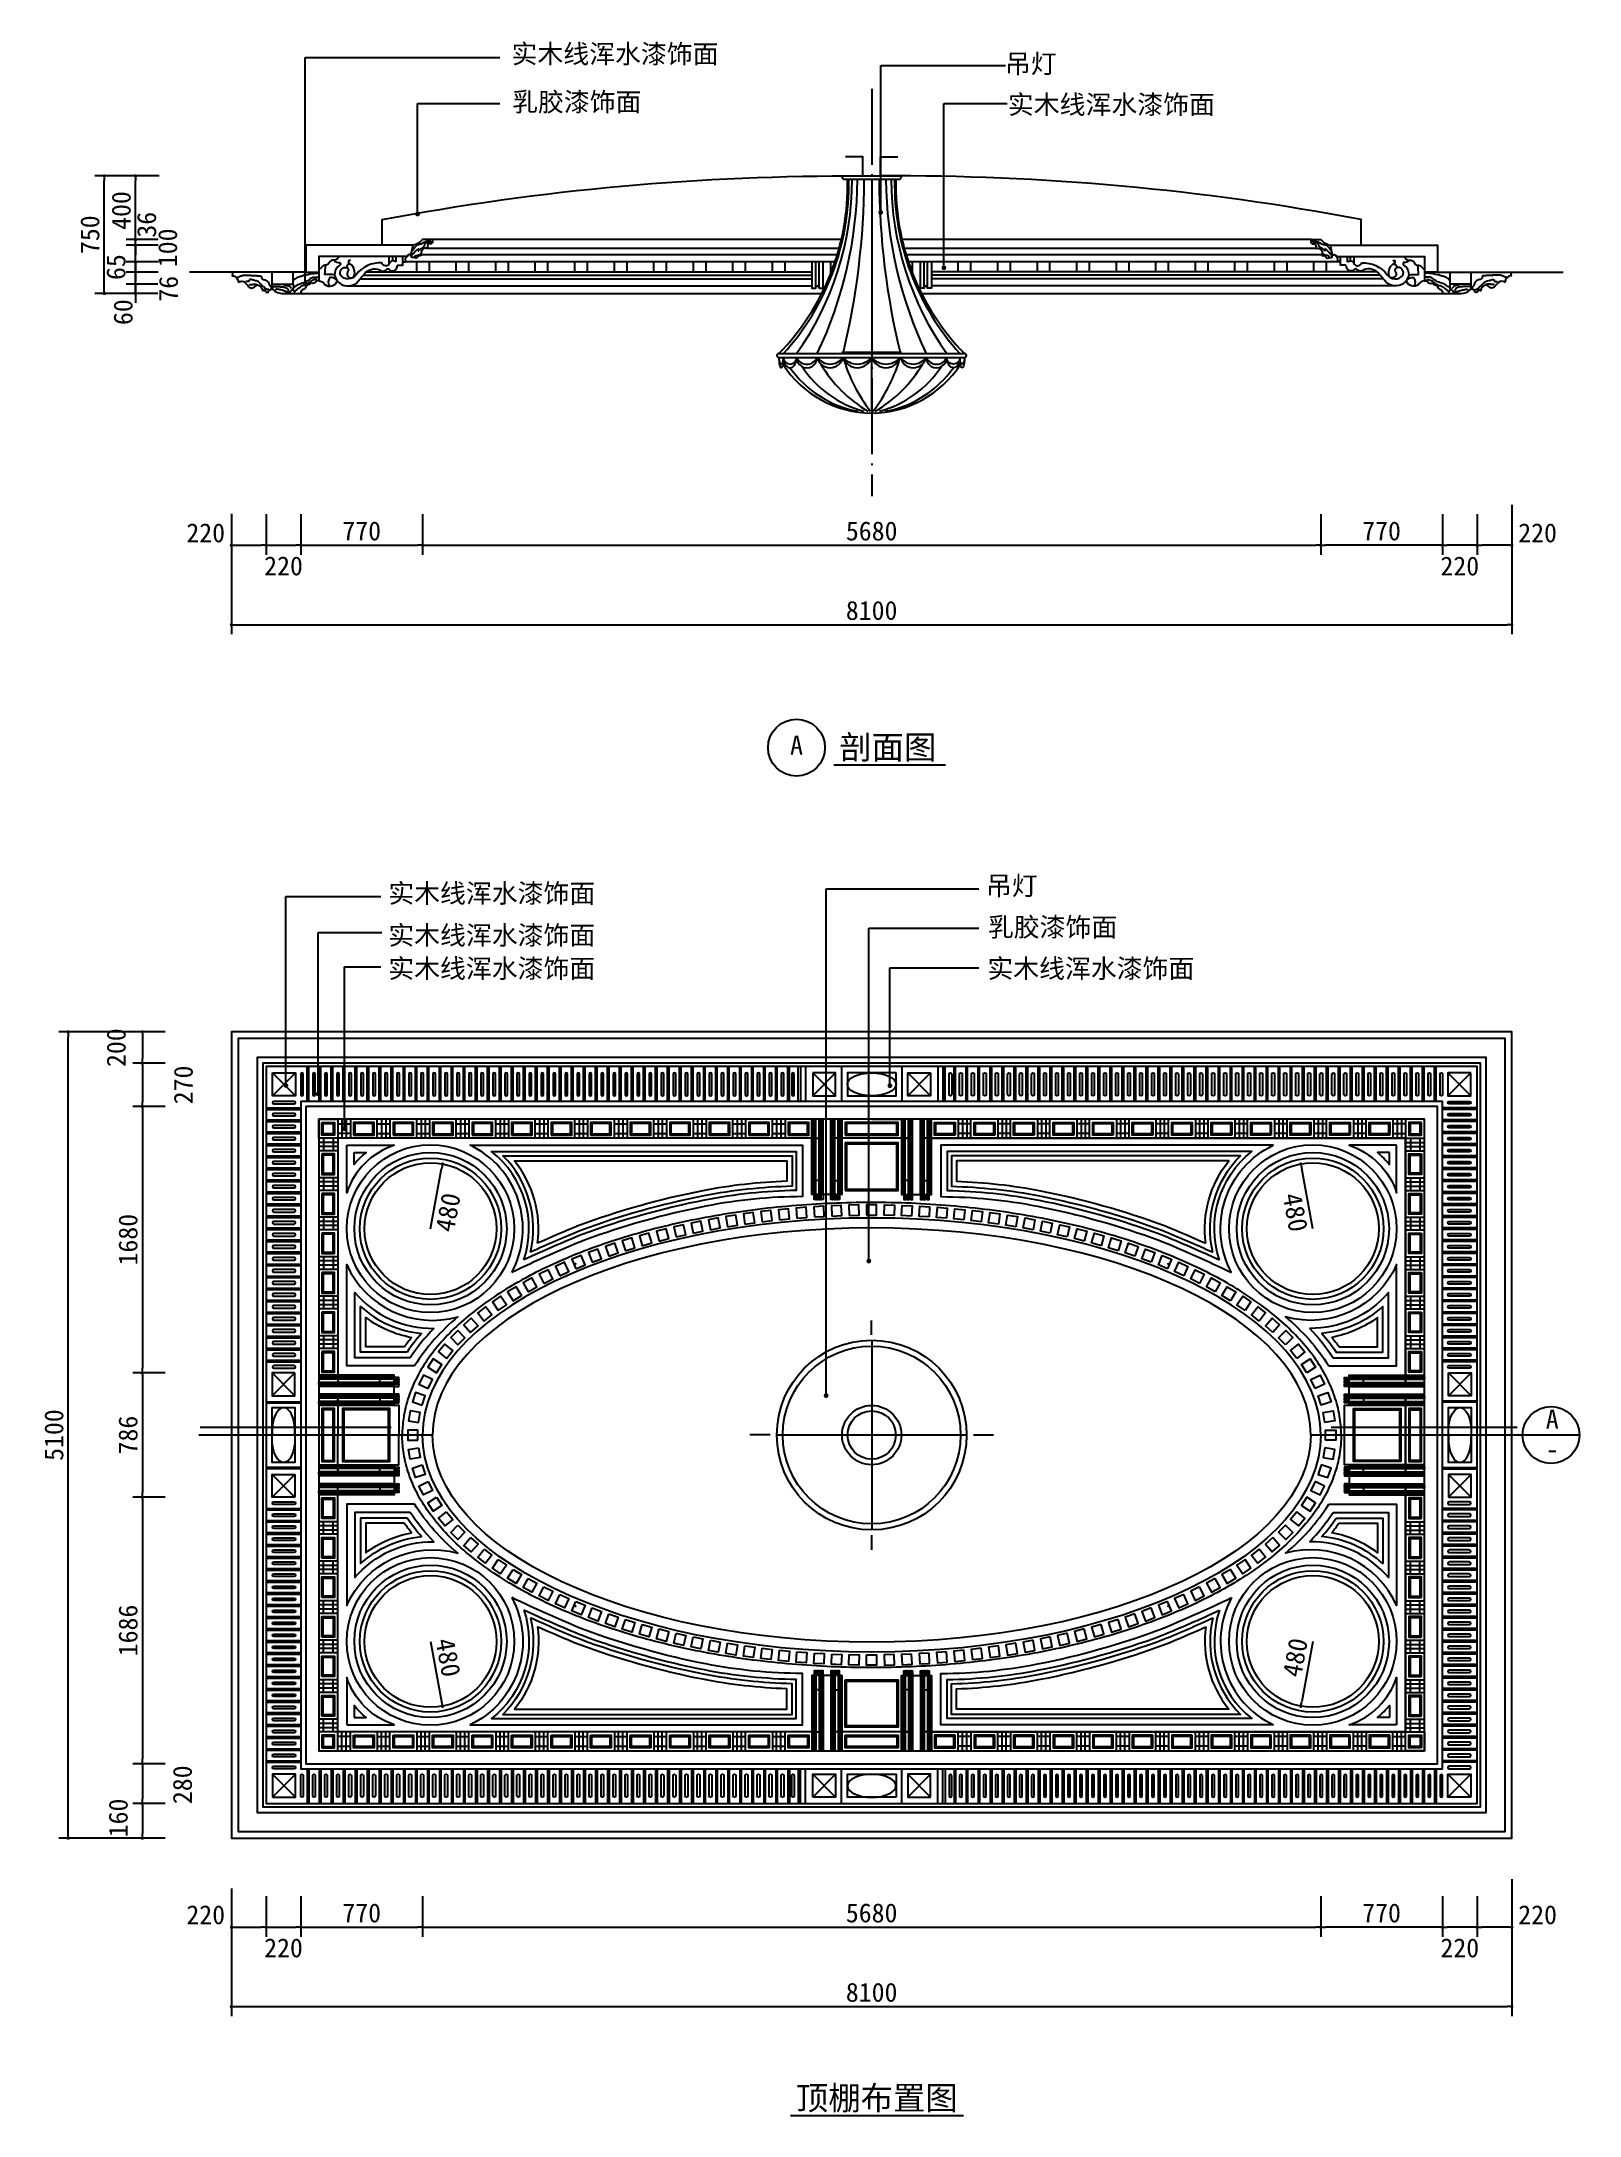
# Model space of a CAD drawing. Extents: x 341 to 10071, y 531 to 13651.
import ezdxf

# ---------------------------------------------------------------- set-up
doc = ezdxf.new("R2010")
doc.units = 0
doc.header["$MEASUREMENT"] = 0
doc.linetypes.add('ACAD_ISO04W100', pattern=[30.5, 24, -3, 0.5, -3])
doc.layers.get('0').update_dxf_attribs({"linetype": 'CONTINUOUS'})
doc.layers.get('DEFPOINTS').update_dxf_attribs({"linetype": 'CONTINUOUS'})
for name, color, linetype in [('2', 2, 'CONTINUOUS'), ('3', 3, 'CONTINUOUS'), ('4', 4, 'CONTINUOUS'), ('7', 7, 'CONTINUOUS'), ('BH', 3, 'CONTINUOUS'), ('DIM', 3, 'CONTINUOUS'), ('TEXT', 3, 'CONTINUOUS')]:
    doc.layers.add(name, color=color, linetype=linetype)
doc.styles.add('HZ', font='')
doc.styles.get("Standard").update_dxf_attribs({"font": 'txt.shx', "bigfont": 'bigfont.shx'})
doc.styles.get('HZ').set_extended_font_data('仿宋_GB2312')
doc.dimstyles.get("Standard").update_dxf_attribs({"dimtxt": 0.18, "dimasz": 0.18, "dimexe": 0.18, "dimexo": 0.0625, "dimgap": 0.09, "dimtad": 0, "dimtih": 1, "dimtoh": 1, "dimdec": 4, "dimzin": 0, "dimdsep": 46, "dimtxsty": 'Standard', "dimcen": 0.09, "dimadec": 0, "dimazin": 0, "dimtfac": 1, "dimtdec": 4, "dimtofl": 0, "dimtmove": 0, "dimatfit": 3, "dimfxl": 0, "dimtolj": 1, "dimtzin": 0, "dimarcsym": 0})

msp = doc.modelspace()

# ---------------------------------------------------------------- texts
at = {"layer": '3', "style": 'HZ'}
for s, height, p in [('A', 120, (5076.8, 9140.5)), ('剖面图', 150, (5387.9, 9111.5)), ('A', 120, (9857.9, 4876.5)), ('-', 120, (9857.9, 4687.1)), ('顶棚布置图', 150, (5114.1, 566.9))]:
    msp.add_text(s, height=height, dxfattribs=at).set_placement(p)
at = {"layer": 'TEXT', "linetype": 'ByBlock', "style": 'HZ'}
for s, p in [('实木线浑水漆饰面', (3314.7, 13512.8)), ('吊灯', (6436.1, 13451.1)), ('乳胶漆饰面', (3318.3, 13209.2)), ('实木线浑水漆饰面', (6454.7, 13192.8)), ('实木线浑水漆饰面', (2534.7, 8202.8)), ('吊灯', (6316.1, 8251.1)), ('实木线浑水漆饰面', (2534.7, 7937.3)), ('乳胶漆饰面', (6328.3, 7989.2)), ('实木线浑水漆饰面', (2534.7, 7727.3)), ('实木线浑水漆饰面', (6324.7, 7727.3))]:
    msp.add_text(s, height=120, dxfattribs=at).set_placement(p)

# ---------------------------------------------------------------- blocks, each defined once
blk = doc.blocks.new('_DOT')
at = {"color": 0, "linetype": 'ByBlock'}
blk.add_line((-0.35, 0), (-1, 0), dxfattribs=at)
at = {"color": 0, "linetype": 'ByBlock', "const_width": 0.35}
blk.add_lwpolyline([(-0.175, 0, 1), (0.175, 0, 1)], format="xyb", close=True, dxfattribs=at)
blk = doc.blocks.new('*D17')
at = {"linetype": 'ByBlock'}
for p, q in [((16142, -8236), (16142, -8493)), ((21824, -8236), (21824, -8493)), ((16172, -8433), (21794, -8433))]:
    blk.add_line(p, q, dxfattribs=at)
at = {"layer": 'DEFPOINTS', "color": 0, "linetype": 'ByBlock'}
for p in [(16142, -8176), (21824, -8176), (21824, -8433)]:
    blk.add_point(p, dxfattribs=at)
at = {"linetype": 'ByBlock', "xscale": 30, "yscale": 30, "zscale": 30, "rotation": 180}
blk.add_blockref('_DOT', (16142, -8433), dxfattribs=at)
at = {"linetype": 'ByBlock', "xscale": 30, "yscale": 30, "zscale": 30}
blk.add_blockref('_DOT', (21824, -8433), dxfattribs=at)
at = {"linetype": 'ByBlock', "insert": (18983, -8343), "char_height": 120, "attachment_point": 5, "style": 'HZ'}
blk.add_mtext('\\A1;5680', dxfattribs=at)
blk = doc.blocks.new('*D14')
at = {"linetype": 'ByBlock'}
for p, q in [((14933, -8632), (14933, -9392)), ((23033, -8602), (23033, -9392)), ((14963, -9332), (23003, -9332))]:
    blk.add_line(p, q, dxfattribs=at)
at = {"layer": 'DEFPOINTS', "color": 0, "linetype": 'ByBlock'}
for p in [(14933, -8572), (23033, -8542), (23033, -9332)]:
    blk.add_point(p, dxfattribs=at)
at = {"linetype": 'ByBlock', "xscale": 30, "yscale": 30, "zscale": 30, "rotation": 180}
blk.add_blockref('_DOT', (14933, -9332), dxfattribs=at)
at = {"linetype": 'ByBlock', "xscale": 30, "yscale": 30, "zscale": 30}
blk.add_blockref('_DOT', (23033, -9332), dxfattribs=at)
at = {"linetype": 'ByBlock', "insert": (18983, -9242), "char_height": 120, "attachment_point": 5, "style": 'HZ'}
blk.add_mtext('\\A1;8100', dxfattribs=at)
blk = doc.blocks.new('*D19')
at = {"linetype": 'ByBlock'}
for p, q in [((1124, 7773), (450, 7773)), ((510, 2703), (510, 7743)), ((1124, 2673), (450, 2673))]:
    blk.add_line(p, q, dxfattribs=at)
at = {"layer": 'DEFPOINTS', "color": 0, "linetype": 'ByBlock'}
for p in [(510, 7773), (1184, 7773), (1184, 2673)]:
    blk.add_point(p, dxfattribs=at)
at = {"linetype": 'ByBlock', "xscale": 30, "yscale": 30, "zscale": 30}
for p, rotation in [((510, 7773), 90), ((510, 2673), 270)]:
    blk.add_blockref('_DOT', p, dxfattribs=dict(at, rotation=rotation))
at = {"linetype": 'ByBlock', "insert": (420, 5223), "char_height": 120, "attachment_point": 5, "rotation": 90, "style": 'HZ'}
blk.add_mtext('\\A1;5100', dxfattribs=at)
blk = doc.blocks.new('*D20')
at = {"linetype": 'ByBlock'}
for p, q in [((1064, 7773), (919, 7773)), ((979, 7743), (979, 7605)), ((1124, 7575), (919, 7575))]:
    blk.add_line(p, q, dxfattribs=at)
at = {"layer": 'DEFPOINTS', "color": 0, "linetype": 'ByBlock'}
for p in [(1124, 7773), (979, 7575), (1184, 7575)]:
    blk.add_point(p, dxfattribs=at)
at = {"linetype": 'ByBlock', "xscale": 30, "yscale": 30, "zscale": 30}
for p, rotation in [((979, 7773), 90), ((979, 7575), 270)]:
    blk.add_blockref('_DOT', p, dxfattribs=dict(at, rotation=rotation))
at = {"linetype": 'ByBlock', "insert": (814, 7674), "char_height": 120, "attachment_point": 5, "rotation": 90, "style": 'HZ'}
blk.add_mtext('\\A1;200', dxfattribs=at)
blk = doc.blocks.new('*D15')
at = {"linetype": 'ByBlock'}
for p, q in [((15152, -8633), (15152, -8890)), ((15372, -8633), (15372, -8890)), ((15182, -8830), (15342, -8830))]:
    blk.add_line(p, q, dxfattribs=at)
at = {"layer": 'DEFPOINTS', "color": 0, "linetype": 'ByBlock'}
for p in [(15152, -8573), (15372, -8573), (15372, -8830)]:
    blk.add_point(p, dxfattribs=at)
at = {"linetype": 'ByBlock', "xscale": 30, "yscale": 30, "zscale": 30, "rotation": 180}
blk.add_blockref('_DOT', (15152, -8830), dxfattribs=at)
at = {"linetype": 'ByBlock', "xscale": 30, "yscale": 30, "zscale": 30}
blk.add_blockref('_DOT', (15372, -8830), dxfattribs=at)
at = {"linetype": 'ByBlock', "insert": (15262, -8961), "char_height": 120, "attachment_point": 5, "style": 'HZ'}
blk.add_mtext('\\A1;220', dxfattribs=at)
blk = doc.blocks.new('*D32')
at = {"linetype": 'ByBlock'}
for p, q in [((1543, 1967), (1543, 1662)), ((1762, 1919), (1762, 1662)), ((1573, 1722), (1732, 1722))]:
    blk.add_line(p, q, dxfattribs=at)
at = {"layer": 'DEFPOINTS', "color": 0, "linetype": 'ByBlock'}
for p in [(1543, 2027), (1762, 1979), (1762, 1722)]:
    blk.add_point(p, dxfattribs=at)
at = {"linetype": 'ByBlock', "xscale": 30, "yscale": 30, "zscale": 30, "rotation": 180}
blk.add_blockref('_DOT', (1543, 1722), dxfattribs=at)
at = {"linetype": 'ByBlock', "xscale": 30, "yscale": 30, "zscale": 30}
blk.add_blockref('_DOT', (1762, 1722), dxfattribs=at)
at = {"linetype": 'ByBlock', "insert": (1380, 1800), "char_height": 120, "attachment_point": 5, "style": 'HZ'}
blk.add_mtext('\\A1;220', dxfattribs=at)
blk = doc.blocks.new('*D23')
at = {"linetype": 'ByBlock'}
for p, q in [((979, 5586), (979, 4860)), ((1124, 4830), (919, 4830))]:
    blk.add_line(p, q, dxfattribs=at)
at = {"layer": 'DEFPOINTS', "color": 0, "linetype": 'ByBlock'}
for p in [(1184, 5616), (979, 4830), (1184, 4830)]:
    blk.add_point(p, dxfattribs=at)
at = {"linetype": 'ByBlock', "xscale": 30, "yscale": 30, "zscale": 30}
for p, rotation in [((979, 5616), 90), ((979, 4830), 270)]:
    blk.add_blockref('_DOT', p, dxfattribs=dict(at, rotation=rotation))
at = {"linetype": 'ByBlock', "insert": (889, 5223), "char_height": 120, "attachment_point": 5, "rotation": 90, "style": 'HZ'}
blk.add_mtext('\\A1;786', dxfattribs=at)
blk = doc.blocks.new('*D26')
at = {"linetype": 'ByBlock'}
for p, q in [((979, 2862), (979, 2703)), ((1124, 2673), (919, 2673))]:
    blk.add_line(p, q, dxfattribs=at)
at = {"layer": 'DEFPOINTS', "color": 0, "linetype": 'ByBlock'}
for p in [(1184, 2892), (979, 2673), (1184, 2673)]:
    blk.add_point(p, dxfattribs=at)
at = {"linetype": 'ByBlock', "xscale": 30, "yscale": 30, "zscale": 30}
for p, rotation in [((979, 2892), 90), ((979, 2673), 270)]:
    blk.add_blockref('_DOT', p, dxfattribs=dict(at, rotation=rotation))
at = {"linetype": 'ByBlock', "insert": (827, 2801), "char_height": 120, "attachment_point": 5, "rotation": 90, "style": 'HZ'}
blk.add_mtext('\\A1;160', dxfattribs=at)
blk = doc.blocks.new('*D24')
at = {"linetype": 'ByBlock'}
for p, q in [((979, 4800), (979, 3174)), ((1124, 3144), (919, 3144))]:
    blk.add_line(p, q, dxfattribs=at)
at = {"layer": 'DEFPOINTS', "color": 0, "linetype": 'ByBlock'}
for p in [(1184, 4830), (979, 3144), (1184, 3144)]:
    blk.add_point(p, dxfattribs=at)
at = {"linetype": 'ByBlock', "xscale": 30, "yscale": 30, "zscale": 30}
for p, rotation in [((979, 4830), 90), ((979, 3144), 270)]:
    blk.add_blockref('_DOT', p, dxfattribs=dict(at, rotation=rotation))
at = {"linetype": 'ByBlock', "insert": (889, 3987), "char_height": 120, "attachment_point": 5, "rotation": 90, "style": 'HZ'}
blk.add_mtext('\\A1;1686', dxfattribs=at)
blk = doc.blocks.new('*D25')
at = {"linetype": 'ByBlock'}
for p, q in [((979, 3114), (979, 2922)), ((1124, 2892), (919, 2892))]:
    blk.add_line(p, q, dxfattribs=at)
at = {"layer": 'DEFPOINTS', "color": 0, "linetype": 'ByBlock'}
for p in [(1184, 3144), (979, 2892), (1184, 2892)]:
    blk.add_point(p, dxfattribs=at)
at = {"linetype": 'ByBlock', "xscale": 30, "yscale": 30, "zscale": 30}
for p, rotation in [((979, 3144), 90), ((979, 2892), 270)]:
    blk.add_blockref('_DOT', p, dxfattribs=dict(at, rotation=rotation))
at = {"linetype": 'ByBlock', "insert": (1233, 3011), "char_height": 120, "attachment_point": 5, "rotation": 90, "style": 'HZ'}
blk.add_mtext('\\A1;280', dxfattribs=at)
blk = doc.blocks.new('*D22')
at = {"linetype": 'ByBlock'}
for p, q in [((979, 7272), (979, 5646)), ((1124, 5616), (919, 5616))]:
    blk.add_line(p, q, dxfattribs=at)
at = {"layer": 'DEFPOINTS', "color": 0, "linetype": 'ByBlock'}
for p in [(1184, 7302), (979, 5616), (1184, 5616)]:
    blk.add_point(p, dxfattribs=at)
at = {"linetype": 'ByBlock', "xscale": 30, "yscale": 30, "zscale": 30}
for p, rotation in [((979, 7302), 90), ((979, 5616), 270)]:
    blk.add_blockref('_DOT', p, dxfattribs=dict(at, rotation=rotation))
at = {"linetype": 'ByBlock', "insert": (889, 6459), "char_height": 120, "attachment_point": 5, "rotation": 90, "style": 'HZ'}
blk.add_mtext('\\A1;1680', dxfattribs=at)
blk = doc.blocks.new('*D21')
at = {"linetype": 'ByBlock'}
for p, q in [((979, 7545), (979, 7332)), ((1124, 7302), (919, 7302))]:
    blk.add_line(p, q, dxfattribs=at)
at = {"layer": 'DEFPOINTS', "color": 0, "linetype": 'ByBlock'}
for p in [(1184, 7575), (979, 7302), (1184, 7302)]:
    blk.add_point(p, dxfattribs=at)
at = {"linetype": 'ByBlock', "xscale": 30, "yscale": 30, "zscale": 30}
for p, rotation in [((979, 7575), 90), ((979, 7302), 270)]:
    blk.add_blockref('_DOT', p, dxfattribs=dict(at, rotation=rotation))
at = {"linetype": 'ByBlock', "insert": (1239, 7438), "char_height": 120, "attachment_point": 5, "rotation": 90, "style": 'HZ'}
blk.add_mtext('\\A1;270', dxfattribs=at)
blk = doc.blocks.new('*D16')
at = {"linetype": 'ByBlock'}
for p, q in [((15372, -8633), (15372, -8890)), ((16142, -8633), (16142, -8890)), ((15402, -8830), (16112, -8830))]:
    blk.add_line(p, q, dxfattribs=at)
at = {"layer": 'DEFPOINTS', "color": 0, "linetype": 'ByBlock'}
for p in [(15372, -8573), (16142, -8573), (16142, -8830)]:
    blk.add_point(p, dxfattribs=at)
at = {"linetype": 'ByBlock', "xscale": 30, "yscale": 30, "zscale": 30, "rotation": 180}
blk.add_blockref('_DOT', (15372, -8830), dxfattribs=at)
at = {"linetype": 'ByBlock', "xscale": 30, "yscale": 30, "zscale": 30}
blk.add_blockref('_DOT', (16142, -8830), dxfattribs=at)
at = {"linetype": 'ByBlock', "insert": (15757, -8740), "char_height": 120, "attachment_point": 5, "style": 'HZ'}
blk.add_mtext('\\A1;770', dxfattribs=at)
blk = doc.blocks.new('*D30')
at = {"linetype": 'ByBlock'}
blk.add_line((2802, 3530), (2872, 3150), dxfattribs=at)
at = {"layer": 'DEFPOINTS', "color": 0, "linetype": 'ByBlock'}
for p in [(2802, 3530), (2878, 3120)]:
    blk.add_point(p, dxfattribs=at)
at = {"linetype": 'ByBlock', "xscale": 30, "yscale": 30, "zscale": 30, "rotation": 280.4494674582697}
blk.add_blockref('_DOT', (2878, 3120), dxfattribs=at)
at = {"linetype": 'ByBlock', "insert": (2913, 3428), "char_height": 120, "attachment_point": 5, "rotation": 280.4495, "style": 'HZ'}
blk.add_mtext('\\A1;480', dxfattribs=at)
blk = doc.blocks.new('*D28')
at = {"linetype": 'ByBlock'}
blk.add_line((2802, 6141), (2872, 6522), dxfattribs=at)
at = {"layer": 'DEFPOINTS', "color": 0, "linetype": 'ByBlock'}
for p in [(2878, 6551), (2802, 6141)]:
    blk.add_point(p, dxfattribs=at)
at = {"linetype": 'ByBlock', "xscale": 30, "yscale": 30, "zscale": 30, "rotation": 79.55053254173025}
blk.add_blockref('_DOT', (2878, 6551), dxfattribs=at)
at = {"linetype": 'ByBlock', "insert": (2913, 6244), "char_height": 120, "attachment_point": 5, "rotation": 79.5505, "style": 'HZ'}
blk.add_mtext('\\A1;480', dxfattribs=at)
blk = doc.blocks.new('*D13')
at = {"linetype": 'ByBlock'}
for p, q in [((21824, -8633), (21824, -8890)), ((22594, -8633), (22594, -8890)), ((22564, -8830), (21854, -8830))]:
    blk.add_line(p, q, dxfattribs=at)
at = {"layer": 'DEFPOINTS', "color": 0, "linetype": 'ByBlock'}
for p in [(21824, -8573), (22594, -8573), (21824, -8830)]:
    blk.add_point(p, dxfattribs=at)
at = {"linetype": 'ByBlock', "xscale": 30, "yscale": 30, "zscale": 30, "rotation": 180}
blk.add_blockref('_DOT', (21824, -8830), dxfattribs=at)
at = {"linetype": 'ByBlock', "xscale": 30, "yscale": 30, "zscale": 30}
blk.add_blockref('_DOT', (22594, -8830), dxfattribs=at)
at = {"linetype": 'ByBlock', "insert": (22209, -8740), "char_height": 120, "attachment_point": 5, "style": 'HZ'}
blk.add_mtext('\\A1;770', dxfattribs=at)
blk = doc.blocks.new('*D18')
at = {"linetype": 'ByBlock'}
for p, q in [((22594, -8633), (22594, -8890)), ((22814, -8633), (22814, -8890)), ((22784, -8830), (22624, -8830))]:
    blk.add_line(p, q, dxfattribs=at)
at = {"layer": 'DEFPOINTS', "color": 0, "linetype": 'ByBlock'}
for p in [(22594, -8573), (22814, -8573), (22594, -8830)]:
    blk.add_point(p, dxfattribs=at)
at = {"linetype": 'ByBlock', "xscale": 30, "yscale": 30, "zscale": 30, "rotation": 180}
blk.add_blockref('_DOT', (22594, -8830), dxfattribs=at)
at = {"linetype": 'ByBlock', "xscale": 30, "yscale": 30, "zscale": 30}
blk.add_blockref('_DOT', (22814, -8830), dxfattribs=at)
at = {"linetype": 'ByBlock', "insert": (22704, -8961), "char_height": 120, "attachment_point": 5, "style": 'HZ'}
blk.add_mtext('\\A1;220', dxfattribs=at)
blk = doc.blocks.new('*D33')
at = {"linetype": 'ByBlock'}
for p, q in [((9643, 2027), (9643, 1662)), ((9424, 1919), (9424, 1662)), ((9613, 1722), (9454, 1722))]:
    blk.add_line(p, q, dxfattribs=at)
at = {"layer": 'DEFPOINTS', "color": 0, "linetype": 'ByBlock'}
for p in [(9424, 1979), (9643, 2087), (9424, 1722)]:
    blk.add_point(p, dxfattribs=at)
at = {"linetype": 'ByBlock', "xscale": 30, "yscale": 30, "zscale": 30, "rotation": 180}
blk.add_blockref('_DOT', (9424, 1722), dxfattribs=at)
at = {"linetype": 'ByBlock', "xscale": 30, "yscale": 30, "zscale": 30}
blk.add_blockref('_DOT', (9643, 1722), dxfattribs=at)
at = {"linetype": 'ByBlock', "insert": (9806, 1800), "char_height": 120, "attachment_point": 5, "style": 'HZ'}
blk.add_mtext('\\A1;220', dxfattribs=at)
blk = doc.blocks.new('*D31')
at = {"linetype": 'ByBlock'}
blk.add_line((8384, 3530), (8314, 3150), dxfattribs=at)
at = {"layer": 'DEFPOINTS', "color": 0, "linetype": 'ByBlock'}
for p in [(8384, 3530), (8308, 3120)]:
    blk.add_point(p, dxfattribs=at)
at = {"linetype": 'ByBlock', "xscale": 30, "yscale": 30, "zscale": 30, "rotation": 259.5505325417304}
blk.add_blockref('_DOT', (8308, 3120), dxfattribs=at)
at = {"linetype": 'ByBlock', "insert": (8273, 3428), "char_height": 120, "attachment_point": 5, "rotation": 79.5505, "style": 'HZ'}
blk.add_mtext('\\A1;480', dxfattribs=at)
blk = doc.blocks.new('*D29')
at = {"linetype": 'ByBlock'}
blk.add_line((8384, 6141), (8314, 6522), dxfattribs=at)
at = {"layer": 'DEFPOINTS', "color": 0, "linetype": 'ByBlock'}
for p in [(8308, 6551), (8384, 6141)]:
    blk.add_point(p, dxfattribs=at)
at = {"linetype": 'ByBlock', "xscale": 30, "yscale": 30, "zscale": 30, "rotation": 100.4494674582697}
blk.add_blockref('_DOT', (8308, 6551), dxfattribs=at)
at = {"linetype": 'ByBlock', "insert": (8273, 6244), "char_height": 120, "attachment_point": 5, "rotation": 280.4495, "style": 'HZ'}
blk.add_mtext('\\A1;480', dxfattribs=at)
blk = doc.blocks.new('*D35')
at = {"linetype": 'ByBlock'}
for p, q in [((2752, 10661), (2752, 10404)), ((8434, 10661), (8434, 10404)), ((2782, 10464), (8404, 10464))]:
    blk.add_line(p, q, dxfattribs=at)
at = {"layer": 'DEFPOINTS', "color": 0, "linetype": 'ByBlock'}
for p in [(2752, 10721), (8434, 10721), (8434, 10464)]:
    blk.add_point(p, dxfattribs=at)
at = {"linetype": 'ByBlock', "xscale": 30, "yscale": 30, "zscale": 30, "rotation": 180}
blk.add_blockref('_DOT', (2752, 10464), dxfattribs=at)
at = {"linetype": 'ByBlock', "xscale": 30, "yscale": 30, "zscale": 30}
blk.add_blockref('_DOT', (8434, 10464), dxfattribs=at)
at = {"linetype": 'ByBlock', "insert": (5593, 10554), "char_height": 120, "attachment_point": 5, "style": 'HZ'}
blk.add_mtext('\\A1;5680', dxfattribs=at)
blk = doc.blocks.new('*D2')
at = {"linetype": 'ByBlock'}
for p, q in [((23033, 161), (23033, -630)), ((14933, 131), (14933, -630)), ((14963, -570), (23003, -570))]:
    blk.add_line(p, q, dxfattribs=at)
at = {"layer": 'DEFPOINTS', "color": 0, "linetype": 'ByBlock'}
for p in [(14933, 191), (23033, 221), (23033, -570)]:
    blk.add_point(p, dxfattribs=at)
at = {"linetype": 'ByBlock', "xscale": 30, "yscale": 30, "zscale": 30, "rotation": 180}
blk.add_blockref('_DOT', (14933, -570), dxfattribs=at)
at = {"linetype": 'ByBlock', "xscale": 30, "yscale": 30, "zscale": 30}
blk.add_blockref('_DOT', (23033, -570), dxfattribs=at)
at = {"linetype": 'ByBlock', "insert": (18983, -480), "char_height": 120, "attachment_point": 5, "style": 'HZ'}
blk.add_mtext('\\A1;8100', dxfattribs=at)
blk = doc.blocks.new('*D34')
at = {"linetype": 'ByBlock'}
for p, q in [((1762, 10661), (1762, 10404)), ((1982, 10661), (1982, 10404)), ((1792, 10464), (1952, 10464))]:
    blk.add_line(p, q, dxfattribs=at)
at = {"layer": 'DEFPOINTS', "color": 0, "linetype": 'ByBlock'}
for p in [(1762, 10721), (1982, 10721), (1982, 10464)]:
    blk.add_point(p, dxfattribs=at)
at = {"linetype": 'ByBlock', "xscale": 30, "yscale": 30, "zscale": 30, "rotation": 180}
blk.add_blockref('_DOT', (1762, 10464), dxfattribs=at)
at = {"linetype": 'ByBlock', "xscale": 30, "yscale": 30, "zscale": 30}
blk.add_blockref('_DOT', (1982, 10464), dxfattribs=at)
at = {"linetype": 'ByBlock', "insert": (1872, 10333), "char_height": 120, "attachment_point": 5, "style": 'HZ'}
blk.add_mtext('\\A1;220', dxfattribs=at)
blk = doc.blocks.new('*D12')
at = {"linetype": 'ByBlock'}
for p, q in [((14326, 2484), (14326, 2514)), ((14469, 2454), (14266, 2454)), ((14469, 2418), (14266, 2418)), ((14326, 2418), (14326, 2454)), ((14326, 2418), (14326, 2454)), ((14326, 2388), (14326, 2358))]:
    blk.add_line(p, q, dxfattribs=at)
at = {"layer": 'DEFPOINTS', "color": 0, "linetype": 'ByBlock'}
for p in [(14326, 2454), (14529, 2454), (14529, 2418)]:
    blk.add_point(p, dxfattribs=at)
at = {"linetype": 'ByBlock', "xscale": 30, "yscale": 30, "zscale": 30}
for p, rotation in [((14326, 2454), 270), ((14326, 2418), 90)]:
    blk.add_blockref('_DOT', p, dxfattribs=dict(at, rotation=rotation))
at = {"linetype": 'ByBlock', "insert": (14397, 2548), "char_height": 120, "attachment_point": 5, "rotation": 90, "style": 'HZ'}
blk.add_mtext('\\A1;36', dxfattribs=at)
blk = doc.blocks.new('*D10')
at = {"linetype": 'ByBlock'}
for p, q in [((14279, 2857), (14068, 2857)), ((14128, 2143), (14128, 2827)), ((14279, 2113), (14068, 2113))]:
    blk.add_line(p, q, dxfattribs=at)
at = {"layer": 'DEFPOINTS', "color": 0, "linetype": 'ByBlock'}
for p in [(14128, 2857), (14339, 2857), (14339, 2113)]:
    blk.add_point(p, dxfattribs=at)
at = {"linetype": 'ByBlock', "xscale": 30, "yscale": 30, "zscale": 30}
for p, rotation in [((14128, 2857), 90), ((14128, 2113), 270)]:
    blk.add_blockref('_DOT', p, dxfattribs=dict(at, rotation=rotation))
at = {"linetype": 'ByBlock', "insert": (14038, 2485), "char_height": 120, "attachment_point": 5, "rotation": 90, "style": 'HZ'}
blk.add_mtext('\\A1;750', dxfattribs=at)
blk = doc.blocks.new('*D27')
at = {"linetype": 'ByBlock'}
for p, q in [((1086, 12801), (876, 12801)), ((936, 12392), (936, 12771)), ((1079, 12362), (876, 12362))]:
    blk.add_line(p, q, dxfattribs=at)
at = {"layer": 'DEFPOINTS', "color": 0, "linetype": 'ByBlock'}
for p in [(936, 12801), (1146, 12801), (1139, 12362)]:
    blk.add_point(p, dxfattribs=at)
at = {"linetype": 'ByBlock', "xscale": 30, "yscale": 30, "zscale": 30}
for p, rotation in [((936, 12801), 90), ((936, 12362), 270)]:
    blk.add_blockref('_DOT', p, dxfattribs=dict(at, rotation=rotation))
at = {"linetype": 'ByBlock', "insert": (846, 12582), "char_height": 120, "attachment_point": 5, "rotation": 90, "style": 'HZ'}
blk.add_mtext('\\A1;400', dxfattribs=at)
blk = doc.blocks.new('*D11')
at = {"linetype": 'ByBlock'}
for p, q in [((14326, 2343), (14326, 2373)), ((14472, 2313), (14266, 2313)), ((14470, 2248), (14266, 2248)), ((14326, 2248), (14326, 2313)), ((14326, 2248), (14326, 2313)), ((14326, 2218), (14326, 2188))]:
    blk.add_line(p, q, dxfattribs=at)
at = {"layer": 'DEFPOINTS', "color": 0, "linetype": 'ByBlock'}
for p in [(14326, 2313), (14530, 2248), (14532, 2313)]:
    blk.add_point(p, dxfattribs=at)
at = {"linetype": 'ByBlock', "xscale": 30, "yscale": 30, "zscale": 30}
for p, rotation in [((14326, 2313), 270), ((14326, 2248), 90)]:
    blk.add_blockref('_DOT', p, dxfattribs=dict(at, rotation=rotation))
at = {"linetype": 'ByBlock', "insert": (14203, 2280), "char_height": 120, "attachment_point": 5, "rotation": 90, "style": 'HZ'}
blk.add_mtext('\\A1;65', dxfattribs=at)
blk = doc.blocks.new('*D6')
at = {"linetype": 'ByBlock'}
for p, q in [((14933, 704), (14933, 460)), ((15152, 717), (15152, 460)), ((14963, 520), (15122, 520))]:
    blk.add_line(p, q, dxfattribs=at)
at = {"layer": 'DEFPOINTS', "color": 0, "linetype": 'ByBlock'}
for p in [(14933, 764), (15152, 777), (15152, 520)]:
    blk.add_point(p, dxfattribs=at)
at = {"linetype": 'ByBlock', "xscale": 30, "yscale": 30, "zscale": 30, "rotation": 180}
blk.add_blockref('_DOT', (14933, 520), dxfattribs=at)
at = {"linetype": 'ByBlock', "xscale": 30, "yscale": 30, "zscale": 30}
blk.add_blockref('_DOT', (15152, 520), dxfattribs=at)
at = {"linetype": 'ByBlock', "insert": (14770, 598), "char_height": 120, "attachment_point": 5, "style": 'HZ'}
blk.add_mtext('\\A1;220', dxfattribs=at)
blk = doc.blocks.new('*D7')
at = {"linetype": 'ByBlock'}
for p, q in [((14326, 2202), (14326, 2232)), ((14468, 2172), (14266, 2172)), ((14468, 2113), (14266, 2113)), ((14326, 2113), (14326, 2172)), ((14326, 2113), (14326, 2172)), ((14326, 2083), (14326, 2053))]:
    blk.add_line(p, q, dxfattribs=at)
at = {"layer": 'DEFPOINTS', "color": 0, "linetype": 'ByBlock'}
for p in [(14326, 2172), (14528, 2172), (14528, 2113)]:
    blk.add_point(p, dxfattribs=at)
at = {"linetype": 'ByBlock', "xscale": 30, "yscale": 30, "zscale": 30}
for p, rotation in [((14326, 2172), 270), ((14326, 2113), 90)]:
    blk.add_blockref('_DOT', p, dxfattribs=dict(at, rotation=rotation))
at = {"linetype": 'ByBlock', "insert": (14248, 1995), "char_height": 120, "attachment_point": 5, "rotation": 90, "style": 'HZ'}
blk.add_mtext('\\A1;60', dxfattribs=at)
blk = doc.blocks.new('*D8')
at = {"linetype": 'ByBlock'}
for p, q in [((14470, 2248), (14266, 2248)), ((14326, 2278), (14326, 2308)), ((14326, 2172), (14326, 2248)), ((14326, 2172), (14326, 2248)), ((14468, 2172), (14266, 2172)), ((14326, 2142), (14326, 2112))]:
    blk.add_line(p, q, dxfattribs=at)
at = {"layer": 'DEFPOINTS', "color": 0, "linetype": 'ByBlock'}
for p in [(14326, 2248), (14530, 2248), (14528, 2172)]:
    blk.add_point(p, dxfattribs=at)
at = {"linetype": 'ByBlock', "xscale": 30, "yscale": 30, "zscale": 30}
for p, rotation in [((14326, 2248), 270), ((14326, 2172), 90)]:
    blk.add_blockref('_DOT', p, dxfattribs=dict(at, rotation=rotation))
at = {"linetype": 'ByBlock', "insert": (14535, 2143), "char_height": 120, "attachment_point": 5, "rotation": 90, "style": 'HZ'}
blk.add_mtext('\\A1;76', dxfattribs=at)
blk = doc.blocks.new('*D9')
at = {"linetype": 'ByBlock'}
for p, q in [((14469, 2418), (14266, 2418)), ((14326, 2448), (14326, 2478)), ((14326, 2313), (14326, 2418)), ((14326, 2313), (14326, 2418)), ((14466, 2313), (14266, 2313)), ((14326, 2283), (14326, 2253))]:
    blk.add_line(p, q, dxfattribs=at)
at = {"layer": 'DEFPOINTS', "color": 0, "linetype": 'ByBlock'}
for p in [(14326, 2418), (14529, 2418), (14526, 2313)]:
    blk.add_point(p, dxfattribs=at)
at = {"linetype": 'ByBlock', "xscale": 30, "yscale": 30, "zscale": 30}
for p, rotation in [((14326, 2418), 270), ((14326, 2313), 90)]:
    blk.add_blockref('_DOT', p, dxfattribs=dict(at, rotation=rotation))
at = {"linetype": 'ByBlock', "insert": (14530, 2402), "char_height": 120, "attachment_point": 5, "rotation": 90, "style": 'HZ'}
blk.add_mtext('\\A1;100', dxfattribs=at)
blk = doc.blocks.new('*D5')
at = {"linetype": 'ByBlock'}
for p, q in [((15372, 129), (15372, -127)), ((16142, 129), (16142, -127)), ((15402, -67), (16112, -67))]:
    blk.add_line(p, q, dxfattribs=at)
at = {"layer": 'DEFPOINTS', "color": 0, "linetype": 'ByBlock'}
for p in [(15372, 189), (16142, 189), (16142, -67)]:
    blk.add_point(p, dxfattribs=at)
at = {"linetype": 'ByBlock', "xscale": 30, "yscale": 30, "zscale": 30, "rotation": 180}
blk.add_blockref('_DOT', (15372, -67), dxfattribs=at)
at = {"linetype": 'ByBlock', "xscale": 30, "yscale": 30, "zscale": 30}
blk.add_blockref('_DOT', (16142, -67), dxfattribs=at)
at = {"linetype": 'ByBlock', "insert": (15757, 23), "char_height": 120, "attachment_point": 5, "style": 'HZ'}
blk.add_mtext('\\A1;770', dxfattribs=at)
blk = doc.blocks.new('*D1')
at = {"linetype": 'ByBlock'}
for p, q in [((21824, 129), (21824, -127)), ((22594, 129), (22594, -127)), ((22564, -67), (21854, -67))]:
    blk.add_line(p, q, dxfattribs=at)
at = {"layer": 'DEFPOINTS', "color": 0, "linetype": 'ByBlock'}
for p in [(21824, 189), (22594, 189), (21824, -67)]:
    blk.add_point(p, dxfattribs=at)
at = {"linetype": 'ByBlock', "xscale": 30, "yscale": 30, "zscale": 30, "rotation": 180}
blk.add_blockref('_DOT', (21824, -67), dxfattribs=at)
at = {"linetype": 'ByBlock', "xscale": 30, "yscale": 30, "zscale": 30}
blk.add_blockref('_DOT', (22594, -67), dxfattribs=at)
at = {"linetype": 'ByBlock', "insert": (22209, 23), "char_height": 120, "attachment_point": 5, "style": 'HZ'}
blk.add_mtext('\\A1;770', dxfattribs=at)
blk = doc.blocks.new('*D3')
at = {"linetype": 'ByBlock'}
for p, q in [((22814, 717), (22814, 460)), ((23033, 776), (23033, 460)), ((23003, 520), (22844, 520))]:
    blk.add_line(p, q, dxfattribs=at)
at = {"layer": 'DEFPOINTS', "color": 0, "linetype": 'ByBlock'}
for p in [(23033, 836), (22814, 777), (22814, 520)]:
    blk.add_point(p, dxfattribs=at)
at = {"linetype": 'ByBlock', "xscale": 30, "yscale": 30, "zscale": 30, "rotation": 180}
blk.add_blockref('_DOT', (22814, 520), dxfattribs=at)
at = {"linetype": 'ByBlock', "xscale": 30, "yscale": 30, "zscale": 30}
blk.add_blockref('_DOT', (23033, 520), dxfattribs=at)
at = {"linetype": 'ByBlock', "insert": (23196, 598), "char_height": 120, "attachment_point": 5, "style": 'HZ'}
blk.add_mtext('\\A1;220', dxfattribs=at)
blk = doc.blocks.new('*D4')
at = {"linetype": 'ByBlock'}
for p, q in [((22594, 129), (22594, -127)), ((22814, 129), (22814, -127)), ((22784, -67), (22624, -67))]:
    blk.add_line(p, q, dxfattribs=at)
at = {"layer": 'DEFPOINTS', "color": 0, "linetype": 'ByBlock'}
for p in [(22594, 189), (22814, 189), (22594, -67)]:
    blk.add_point(p, dxfattribs=at)
at = {"linetype": 'ByBlock', "xscale": 30, "yscale": 30, "zscale": 30, "rotation": 180}
blk.add_blockref('_DOT', (22594, -67), dxfattribs=at)
at = {"linetype": 'ByBlock', "xscale": 30, "yscale": 30, "zscale": 30}
blk.add_blockref('_DOT', (22814, -67), dxfattribs=at)
at = {"linetype": 'ByBlock', "insert": (22704, -199), "char_height": 120, "attachment_point": 5, "style": 'HZ'}
blk.add_mtext('\\A1;220', dxfattribs=at)

# ---------------------------------------------------------------- dimensions: what is measured, and where the dimension line sits
at = {"layer": 'DIM', "ltscale": 20}
dim = msp.add_linear_dim(base=(737.5, 12801.1), p1=(949, 12057.1), p2=(949, 12801.1), angle=90, text='750', dimstyle='Standard', override={"dimscale": 60, "dimtxt": 2, "dimasz": 0.5, "dimexe": 1, "dimexo": 1, "dimgap": 0.5, "dimtad": 1, "dimtih": 0, "dimtoh": 0, "dimdec": 0, "dimzin": 9, "dimtxsty": 'HZ', "dimblk1": 'DOT', "dimblk2": 'DOT', "dimsah": 1, "dimcen": 0, "dimclrd": 256, "dimclre": 256, "dimclrt": 256, "dimtfac": 0.5, "dimtdec": 0, "dimtofl": 1, "dimtmove": 2, "dimtzin": 2}, dxfattribs=at)
dim.commit()
dim.dimension.update_dxf_attribs({"geometry": '*D10', "text_midpoint": (647.5, 12429.1), "insert": (-13390.2, 9944.1)})
dim = msp.add_linear_dim(base=(935.5, 12801.1), p1=(1138.8, 12362.1), p2=(1145.7, 12801.1), angle=90, text='400', dimstyle='Standard', override={"dimscale": 60, "dimtxt": 2, "dimasz": 0.5, "dimexe": 1, "dimexo": 1, "dimgap": 0.5, "dimtad": 1, "dimtih": 0, "dimtoh": 0, "dimdec": 0, "dimzin": 9, "dimtxsty": 'HZ', "dimblk1": 'DOT', "dimblk2": 'DOT', "dimsah": 1, "dimcen": 0, "dimclrd": 256, "dimclre": 256, "dimclrt": 256, "dimtfac": 0.5, "dimtdec": 0, "dimtofl": 1, "dimtmove": 2, "dimtzin": 2}, dxfattribs=at)
dim.commit()
dim.dimension.update_dxf_attribs({"geometry": '*D27', "text_midpoint": (845.5, 12581.6)})
for base, p1, p2, picture, middle in [((935.5, 12398.1), (1138.8, 12362.1), (1138.8, 12398.1), '*D12', (1007, 12492.1)), ((935.5, 12257.1), (1140.1, 12192.1), (1142, 12257.1), '*D11', (812.4, 12224.6)), ((935.5, 12192.1), (1138.3, 12116.1), (1140.1, 12192.1), '*D8', (1144.4, 12087.1))]:
    dim = msp.add_linear_dim(base=base, p1=p1, p2=p2, angle=90, dimstyle='Standard', override={"dimscale": 60, "dimtxt": 2, "dimasz": 0.5, "dimexe": 1, "dimexo": 1, "dimgap": 0.5, "dimtad": 1, "dimtih": 0, "dimtoh": 0, "dimdec": 0, "dimzin": 9, "dimtxsty": 'HZ', "dimblk1": 'DOT', "dimblk2": 'DOT', "dimsah": 1, "dimcen": 0, "dimclrd": 256, "dimclre": 256, "dimclrt": 256, "dimtfac": 0.5, "dimtdec": 0, "dimtofl": 1, "dimtmove": 2, "dimtzin": 2}, dxfattribs=at)
    dim.commit()
    dim.dimension.update_dxf_attribs({"geometry": picture, "text_midpoint": middle, "dimtype": 128, "insert": (-13390.2, 9944.1)})
for base, p1, p2, text, picture, middle in [((935.5, 12362.1), (1136.1, 12257.1), (1138.8, 12362.1), '100', '*D9', (1139.8, 12346.2)), ((935.5, 12116.1), (1138.3, 12057.1), (1138.3, 12116.1), '60', '*D7', (857.5, 11939.4))]:
    dim = msp.add_linear_dim(base=base, p1=p1, p2=p2, angle=90, text=text, dimstyle='Standard', override={"dimscale": 60, "dimtxt": 2, "dimasz": 0.5, "dimexe": 1, "dimexo": 1, "dimgap": 0.5, "dimtad": 1, "dimtih": 0, "dimtoh": 0, "dimdec": 0, "dimzin": 9, "dimtxsty": 'HZ', "dimblk1": 'DOT', "dimblk2": 'DOT', "dimsah": 1, "dimcen": 0, "dimclrd": 256, "dimclre": 256, "dimclrt": 256, "dimtfac": 0.5, "dimtdec": 0, "dimtofl": 1, "dimtmove": 2, "dimtzin": 2}, dxfattribs=at)
    dim.commit()
    dim.dimension.update_dxf_attribs({"geometry": picture, "text_midpoint": middle, "dimtype": 128, "insert": (-13390.2, 9944.1)})
for base, p1, p2, picture, middle in [((9424.1, 10464.1), (9643.1, 10780.1), (9424.1, 10720.8), '*D3', (9806.3, 10542.1)), ((1762.1, 10464.1), (1543.1, 10707.9), (1762.1, 10720.8), '*D6', (1379.9, 10542.1))]:
    dim = msp.add_linear_dim(base=base, p1=p1, p2=p2, text='220', dimstyle='Standard', override={"dimscale": 60, "dimtxt": 2, "dimasz": 0.5, "dimexe": 1, "dimexo": 1, "dimgap": 0.5, "dimtad": 1, "dimtih": 0, "dimtoh": 0, "dimdec": 0, "dimzin": 9, "dimtxsty": 'HZ', "dimblk1": 'DOT', "dimblk2": 'DOT', "dimsah": 1, "dimcen": 0, "dimclrd": 256, "dimclre": 256, "dimclrt": 256, "dimtfac": 0.5, "dimtdec": 0, "dimtofl": 1, "dimtmove": 2, "dimtzin": 2}, dxfattribs=at)
    dim.commit()
    dim.dimension.update_dxf_attribs({"geometry": picture, "text_midpoint": middle, "dimtype": 128, "insert": (-13390.2, 9944.1)})
for base, p1, p2, picture, middle, set_off in [((9643.1, 9961.3), (1543.1, 10722), (9643.1, 10752), '*D2', (5593.1, 10051.3), (-13390.2, 10531.3)), ((2752.1, 10464.1), (1982.1, 10720.8), (2752.1, 10720.8), '*D5', (2367.1, 10554.1), (-13390.2, 10531.3)), ((8434.1, 10464.1), (9204.1, 10720.8), (8434.1, 10720.8), '*D1', (8819.1, 10554.1), (-13390.2, 10531.3)), ((9643.1, 1219.3), (1543.1, 1979.9), (9643.1, 2009.9), '*D14', (5593.1, 1309.3), (-13390.2, 10551.6)), ((2752.1, 1722.1), (1982.1, 1978.8), (2752.1, 1978.8), '*D16', (2367.1, 1812.1), (-13390.2, 10551.6)), ((8434.1, 1722.1), (9204.1, 1978.8), (8434.1, 1978.8), '*D13', (8819.1, 1812.1), (-13390.2, 10551.6))]:
    dim = msp.add_linear_dim(base=base, p1=p1, p2=p2, dimstyle='Standard', override={"dimscale": 60, "dimtxt": 2, "dimasz": 0.5, "dimexe": 1, "dimexo": 1, "dimgap": 0.5, "dimtad": 1, "dimtih": 0, "dimtoh": 0, "dimdec": 0, "dimzin": 9, "dimtxsty": 'HZ', "dimblk1": 'DOT', "dimblk2": 'DOT', "dimsah": 1, "dimcen": 0, "dimclrd": 256, "dimclre": 256, "dimclrt": 256, "dimtfac": 0.5, "dimtdec": 0, "dimtofl": 1, "dimtmove": 2, "dimtzin": 2}, dxfattribs=at)
    dim.commit()
    dim.dimension.update_dxf_attribs({"geometry": picture, "text_midpoint": middle, "insert": set_off})
dim = msp.add_linear_dim(base=(1982.1, 10464.1), p1=(1762.1, 10720.8), p2=(1982.1, 10720.8), dimstyle='Standard', override={"dimscale": 60, "dimtxt": 2, "dimasz": 0.5, "dimexe": 1, "dimexo": 1, "dimgap": 0.5, "dimtad": 1, "dimtih": 0, "dimtoh": 0, "dimdec": 0, "dimzin": 9, "dimtxsty": 'HZ', "dimblk1": 'DOT', "dimblk2": 'DOT', "dimsah": 1, "dimcen": 0, "dimclrd": 256, "dimclre": 256, "dimclrt": 256, "dimtfac": 0.5, "dimtdec": 0, "dimtofl": 1, "dimtmove": 2, "dimtzin": 2}, dxfattribs=at)
dim.commit()
dim.dimension.update_dxf_attribs({"geometry": '*D34', "text_midpoint": (1872.1, 10332.6), "dimtype": 128})
dim = msp.add_linear_dim(base=(8434.1, 10464.1), p1=(2752.1, 10720.8), p2=(8434.1, 10720.8), text='5680', dimstyle='Standard', override={"dimscale": 60, "dimtxt": 2, "dimasz": 0.5, "dimexe": 1, "dimexo": 1, "dimgap": 0.5, "dimtad": 1, "dimtih": 0, "dimtoh": 0, "dimdec": 0, "dimzin": 9, "dimtxsty": 'HZ', "dimblk1": 'DOT', "dimblk2": 'DOT', "dimsah": 1, "dimcen": 0, "dimclrd": 256, "dimclre": 256, "dimclrt": 256, "dimtfac": 0.5, "dimtdec": 0, "dimtofl": 1, "dimtmove": 2, "dimtzin": 2}, dxfattribs=at)
dim.commit()
dim.dimension.update_dxf_attribs({"geometry": '*D35', "text_midpoint": (5593.1, 10554.1)})
for base, p1, p2, picture, middle, set_off in [((9204.1, 10464.1), (9424.1, 10720.8), (9204.1, 10720.8), '*D4', (9314.1, 10332.6), (-13390.2, 10531.3)), ((1982.1, 1722.1), (1762.1, 1978.8), (1982.1, 1978.8), '*D15', (1872.1, 1590.6), (-13390.2, 10551.6)), ((9204.1, 1722.1), (9424.1, 1978.8), (9204.1, 1978.8), '*D18', (9314.1, 1590.6), (-13390.2, 10551.6))]:
    dim = msp.add_linear_dim(base=base, p1=p1, p2=p2, dimstyle='Standard', override={"dimscale": 60, "dimtxt": 2, "dimasz": 0.5, "dimexe": 1, "dimexo": 1, "dimgap": 0.5, "dimtad": 1, "dimtih": 0, "dimtoh": 0, "dimdec": 0, "dimzin": 9, "dimtxsty": 'HZ', "dimblk1": 'DOT', "dimblk2": 'DOT', "dimsah": 1, "dimcen": 0, "dimclrd": 256, "dimclre": 256, "dimclrt": 256, "dimtfac": 0.5, "dimtdec": 0, "dimtofl": 1, "dimtmove": 2, "dimtzin": 2}, dxfattribs=at)
    dim.commit()
    dim.dimension.update_dxf_attribs({"geometry": picture, "text_midpoint": middle, "dimtype": 128, "insert": set_off})
dim = msp.add_linear_dim(base=(509.5, 7385.6), p1=(1184, 2285.6), p2=(1184, 7385.6), angle=90, dimstyle='Standard', override={"dimscale": 60, "dimtxt": 2, "dimasz": 0.5, "dimexe": 1, "dimexo": 1, "dimgap": 0.5, "dimtad": 1, "dimtih": 0, "dimtoh": 0, "dimdec": 0, "dimzin": 9, "dimtxsty": 'HZ', "dimblk1": 'DOT', "dimblk2": 'DOT', "dimsah": 1, "dimcen": 0, "dimclrd": 256, "dimclre": 256, "dimclrt": 256, "dimtfac": 0.5, "dimtdec": 0, "dimtofl": 1, "dimtmove": 2, "dimtzin": 2}, dxfattribs=at)
dim.commit()
dim.dimension.update_dxf_attribs({"geometry": '*D19', "text_midpoint": (419.5, 4835.6), "insert": (0, -387.6)})
at = {"layer": 'DIM'}
for base, p1, p2, text, override, picture, middle in [((979.1, 7187.6), (1124, 7385.6), (1184, 7187.6), '200', {"dimscale": 60, "dimtxt": 2, "dimasz": 0.5, "dimexe": 1, "dimexo": 1, "dimgap": 0.5, "dimtad": 1, "dimtih": 0, "dimtoh": 0, "dimdec": 0, "dimzin": 9, "dimtxsty": 'HZ', "dimblk1": 'DOT', "dimblk2": 'DOT', "dimsah": 1, "dimcen": 0, "dimclrd": 256, "dimclre": 256, "dimclrt": 256, "dimtfac": 0.5, "dimtdec": 0, "dimtofl": 1, "dimtmove": 2, "dimtzin": 2}, '*D20', (814.1, 7286.6)), ((979.1, 5228.6), (1184, 6914.6), (1184, 5228.6), '1680', {"dimscale": 60, "dimtxt": 2, "dimasz": 0.5, "dimexe": 1, "dimexo": 1, "dimgap": 0.5, "dimtad": 1, "dimtih": 0, "dimtoh": 0, "dimdec": 0, "dimzin": 9, "dimtxsty": 'HZ', "dimblk1": 'DOT', "dimblk2": 'DOT', "dimsah": 1, "dimcen": 0, "dimse1": 1, "dimclrd": 256, "dimclre": 256, "dimclrt": 256, "dimtfac": 0.5, "dimtdec": 0, "dimtofl": 1, "dimtmove": 2, "dimtzin": 2}, '*D22', (889.1, 6071.6))]:
    dim = msp.add_linear_dim(base=base, p1=p1, p2=p2, angle=90, text=text, dimstyle='Standard', override=override, dxfattribs=at)
    dim.commit()
    dim.dimension.update_dxf_attribs({"geometry": picture, "text_midpoint": middle, "insert": (0, -387.6)})
for base, p1, p2, text, picture, middle in [((979.1, 6914.6), (1184, 7187.6), (1184, 6914.6), '270', '*D21', (1238.8, 7050)), ((979.1, 2504.6), (1184, 2756.6), (1184, 2504.6), '280', '*D25', (1233.1, 2623.6)), ((979.1, 2285.6), (1184, 2504.6), (1184, 2285.6), '160', '*D26', (827.2, 2412.9))]:
    dim = msp.add_linear_dim(base=base, p1=p1, p2=p2, angle=90, text=text, dimstyle='Standard', override={"dimscale": 60, "dimtxt": 2, "dimasz": 0.5, "dimexe": 1, "dimexo": 1, "dimgap": 0.5, "dimtad": 1, "dimtih": 0, "dimtoh": 0, "dimdec": 0, "dimzin": 9, "dimtxsty": 'HZ', "dimblk1": 'DOT', "dimblk2": 'DOT', "dimsah": 1, "dimcen": 0, "dimse1": 1, "dimclrd": 256, "dimclre": 256, "dimclrt": 256, "dimtfac": 0.5, "dimtdec": 0, "dimtofl": 1, "dimtmove": 2, "dimtzin": 2}, dxfattribs=at)
    dim.commit()
    dim.dimension.update_dxf_attribs({"geometry": picture, "text_midpoint": middle, "dimtype": 128, "insert": (0, -387.6)})
for center, mpoint, picture, middle in [((2802.1, 6141.1), (2877.7, 6551.2), '*D28', (2912.9, 6243.6)), ((8384.1, 6141.1), (8308.5, 6551.2), '*D29', (8273.3, 6243.6)), ((2802.1, 3530.1), (2877.7, 3120), '*D30', (2912.9, 3427.7)), ((8384.1, 3530.1), (8308.5, 3120), '*D31', (8273.3, 3427.7))]:
    dim = msp.add_radius_dim(center=center, mpoint=mpoint, text='480', dimstyle='Standard', override={"dimscale": 60, "dimtxt": 2, "dimasz": 0.5, "dimexe": 1, "dimexo": 1, "dimgap": 0.5, "dimtad": 1, "dimtih": 0, "dimtoh": 0, "dimdec": 0, "dimzin": 9, "dimtxsty": 'HZ', "dimblk1": 'DOT', "dimblk2": 'DOT', "dimsah": 1, "dimcen": 0, "dimclrd": 256, "dimclre": 256, "dimclrt": 256, "dimtfac": 0.5, "dimtdec": 0, "dimtofl": 1, "dimtmove": 2, "dimtzin": 2}, dxfattribs=at)
    dim.commit()
    dim.dimension.update_dxf_attribs({"geometry": picture, "text_midpoint": middle, "dimtype": 132})
for base, p1, p2, picture, middle in [((979.1, 4442.6), (1184, 5228.6), (1184, 4442.6), '*D23', (889.1, 4835.6)), ((979.1, 2756.6), (1184, 4442.6), (1184, 2756.6), '*D24', (889.1, 3599.6))]:
    dim = msp.add_linear_dim(base=base, p1=p1, p2=p2, angle=90, dimstyle='Standard', override={"dimscale": 60, "dimtxt": 2, "dimasz": 0.5, "dimexe": 1, "dimexo": 1, "dimgap": 0.5, "dimtad": 1, "dimtih": 0, "dimtoh": 0, "dimdec": 0, "dimzin": 9, "dimtxsty": 'HZ', "dimblk1": 'DOT', "dimblk2": 'DOT', "dimsah": 1, "dimcen": 0, "dimse1": 1, "dimclrd": 256, "dimclre": 256, "dimclrt": 256, "dimtfac": 0.5, "dimtdec": 0, "dimtofl": 1, "dimtmove": 2, "dimtzin": 2}, dxfattribs=at)
    dim.commit()
    dim.dimension.update_dxf_attribs({"geometry": picture, "text_midpoint": middle, "insert": (0, -387.6)})
at = {"layer": 'DIM', "ltscale": 20}
for base, p1, p2, picture, middle in [((1762.1, 1722.1), (1543.1, 2027.1), (1762.1, 1978.8), '*D32', (1379.9, 1800.1)), ((9424.1, 1722.1), (9643.1, 2087.1), (9424.1, 1978.8), '*D33', (9806.3, 1800.1))]:
    dim = msp.add_linear_dim(base=base, p1=p1, p2=p2, text='220', dimstyle='Standard', override={"dimscale": 60, "dimtxt": 2, "dimasz": 0.5, "dimexe": 1, "dimexo": 1, "dimgap": 0.5, "dimtad": 1, "dimtih": 0, "dimtoh": 0, "dimdec": 0, "dimzin": 9, "dimtxsty": 'HZ', "dimblk1": 'DOT', "dimblk2": 'DOT', "dimsah": 1, "dimcen": 0, "dimclrd": 256, "dimclre": 256, "dimclrt": 256, "dimtfac": 0.5, "dimtdec": 0, "dimtofl": 1, "dimtmove": 2, "dimtzin": 2}, dxfattribs=at)
    dim.commit()
    dim.dimension.update_dxf_attribs({"geometry": picture, "text_midpoint": middle, "dimtype": 128})
dim = msp.add_linear_dim(base=(8434.1, 1722.1), p1=(2752.1, 1978.8), p2=(8434.1, 1978.8), text='5680', dimstyle='Standard', override={"dimscale": 60, "dimtxt": 2, "dimasz": 0.5, "dimexe": 1, "dimexo": 1, "dimgap": 0.5, "dimtad": 1, "dimtih": 0, "dimtoh": 0, "dimdec": 0, "dimzin": 9, "dimtxsty": 'HZ', "dimblk1": 'DOT', "dimblk2": 'DOT', "dimsah": 1, "dimcen": 0, "dimclrd": 256, "dimclre": 256, "dimclrt": 256, "dimtfac": 0.5, "dimtdec": 0, "dimtofl": 1, "dimtmove": 2, "dimtzin": 2}, dxfattribs=at)
dim.commit()
dim.dimension.update_dxf_attribs({"geometry": '*D17', "text_midpoint": (5593.1, 1812.1), "insert": (-13390.2, 10154.8)})

# ---------------------------------------------------------------- linework, layer by layer
at = {"layer": '2', "ltscale": 20}
for points in [[(2497.1, 12362.1), (2497.1, 12525.1, -0.0481272), (5537.1, 12801.1), (5537.1, 12921.1), (5427.1, 12921.1)], [(8689.1, 12362.1), (8689.1, 12525.1, 0.0481272), (5649.1, 12801.1), (5649.1, 12921.1), (5759.1, 12921.1)]]:
    msp.add_lwpolyline(points, format="xyb", dxfattribs=at)
for points in [[(2014.1, 12192), (1278, 12192)], [(9172.1, 12192.1), (9966.9, 12192.1)]]:
    msp.add_lwpolyline(points, dxfattribs=at)
at = {"layer": '3', "linetype": 'ACAD_ISO04W100', "ltscale": 20}
msp.add_line((5593.1, 13351.2), (5593.1, 10775.6), dxfattribs=at)
at = {"layer": '3', "ltscale": 20}
for p, q in [((5537.1, 12801.1), (5649.1, 12801.1)), ((2540.1, 12242.7), (2540.1, 12292.1)), ((2564.6, 12263.6), (2564.6, 12292.1)), ((2583.8, 12256.4), (2583.8, 12292.1)), ((2627.4, 12257.1), (2627.4, 12292.1)), ((2715.1, 12195.1), (2715.1, 12257.1)), ((2795.1, 12195.1), (2795.1, 12257.1)), ((2965.1, 12195.1), (2965.1, 12257.1)), ((3045.1, 12195.1), (3045.1, 12257.1)), ((3215.1, 12195.1), (3215.1, 12257.1)), ((3295.1, 12195.1), (3295.1, 12257.1)), ((3465.1, 12195.1), (3465.1, 12257.1)), ((3545.1, 12195.1), (3545.1, 12257.1)), ((3715.1, 12195.1), (3715.1, 12257.1)), ((3795.1, 12195.1), (3795.1, 12257.1)), ((3965.1, 12195.1), (3965.1, 12257.1)), ((4045.1, 12195.1), (4045.1, 12257.1)), ((4215.1, 12195.1), (4215.1, 12257.1)), ((4295.1, 12195.1), (4295.1, 12257.1)), ((4465.1, 12195.1), (4465.1, 12257.1)), ((4545.1, 12195.1), (4545.1, 12257.1)), ((4715.1, 12195.1), (4715.1, 12257.1)), ((4795.1, 12195.1), (4795.1, 12257.1)), ((4965.1, 12195.1), (4965.1, 12257.1)), ((5045.1, 12195.1), (5045.1, 12257.1)), ((5239.6, 12094.6), (5239.6, 12257.1)), ((5260.6, 12094.6), (5260.6, 12257.1)), ((5359.6, 12252.8), (5359.6, 12257.1)), ((5826.6, 12252.8), (5826.6, 12257.1)), ((5925.6, 12094.6), (5925.6, 12257.1)), ((5946.6, 12094.6), (5946.6, 12257.1)), ((6141.1, 12195.1), (6141.1, 12257.1)), ((6221.1, 12195.1), (6221.1, 12257.1)), ((6391.1, 12195.1), (6391.1, 12257.1)), ((6471.1, 12195.1), (6471.1, 12257.1)), ((6641.1, 12195.1), (6641.1, 12257.1)), ((6721.1, 12195.1), (6721.1, 12257.1)), ((6891.1, 12195.1), (6891.1, 12257.1)), ((6971.1, 12195.1), (6971.1, 12257.1)), ((7141.1, 12195.1), (7141.1, 12257.1)), ((7221.1, 12195.1), (7221.1, 12257.1)), ((7391.1, 12195.1), (7391.1, 12257.1)), ((7471.1, 12195.1), (7471.1, 12257.1)), ((7641.1, 12195.1), (7641.1, 12257.1)), ((7721.1, 12195.1), (7721.1, 12257.1)), ((7891.1, 12195.1), (7891.1, 12257.1)), ((7971.1, 12195.1), (7971.1, 12257.1)), ((8141.1, 12195.1), (8141.1, 12257.1)), ((8141.1, 12195.1), (8141.1, 12257.1)), ((8221.1, 12195.1), (8221.1, 12257.1)), ((8221.1, 12195.1), (8221.1, 12257.1)), ((8391.1, 12195.1), (8391.1, 12257.1)), ((8471.1, 12195.1), (8471.1, 12257.1)), ((8558.8, 12257.1), (8558.8, 12292.1)), ((8602.4, 12256.4), (8602.4, 12292.1)), ((8621.6, 12263.6), (8621.6, 12292.1)), ((8646.1, 12242.7), (8646.1, 12292.1)), ((2355.7, 12149.1), (5215.1, 12149.1)), ((2377, 12174.1), (5215.1, 12174.1)), ((8809.2, 12174.1), (5971.1, 12174.1)), ((8830.5, 12149.1), (5971.1, 12149.1)), ((1803.1, 7126.9), (1948.1, 6981.9)), ((1803.1, 6981.9), (1948.1, 7126.9)), ((5143.1, 7166.6), (5143.1, 6946.6)), ((5175.1, 7166.6), (5175.1, 6946.6)), ((5364.1, 7126.9), (5220.1, 6981.9)), ((5220.1, 7126.9), (5364.1, 6981.9)), ((5402.1, 7166.6), (5402.1, 6946.6)), ((5783.4, 7169.7), (5783.4, 6949.7)), ((5966.1, 7126.9), (5822.1, 6981.9)), ((5822.1, 7126.9), (5966.1, 6981.9)), ((6011.1, 7166.6), (6011.1, 6946.6)), ((6043.1, 7166.6), (6043.1, 6946.6)), ((9383.1, 7126.9), (9238.1, 6981.9)), ((9383.1, 6981.9), (9238.1, 7126.9)), ((1762.1, 6905.6), (1982.1, 6905.6)), ((1762.1, 6895.6), (1982.1, 6895.6)), ((1762.1, 6829.6), (1982.1, 6829.6)), ((2241.8, 6833.6), (2241.8, 6713.6)), ((2268.4, 6833.6), (2268.4, 6713.6)), ((2295.1, 6833.6), (2295.1, 6713.6)), ((2465.1, 6713.6), (2465.1, 6833.6)), ((2491.8, 6833.6), (2491.8, 6713.6)), ((2518.4, 6833.6), (2518.4, 6713.6)), ((2545.1, 6833.6), (2545.1, 6713.6)), ((2715.1, 6713.6), (2715.1, 6833.6)), ((2741.8, 6833.6), (2741.8, 6713.6)), ((2768.4, 6833.6), (2768.4, 6713.6)), ((2795.1, 6833.6), (2795.1, 6713.6)), ((2965.1, 6713.6), (2965.1, 6833.6)), ((2991.8, 6833.6), (2991.8, 6713.6)), ((3018.4, 6833.6), (3018.4, 6713.6)), ((3045.1, 6833.6), (3045.1, 6713.6)), ((3215.1, 6713.6), (3215.1, 6833.6)), ((3241.8, 6833.6), (3241.8, 6713.6)), ((3268.4, 6833.6), (3268.4, 6713.6)), ((3295.1, 6833.6), (3295.1, 6713.6)), ((3465.1, 6713.6), (3465.1, 6833.6)), ((3491.8, 6833.6), (3491.8, 6713.6)), ((3518.4, 6833.6), (3518.4, 6713.6)), ((3545.1, 6833.6), (3545.1, 6713.6)), ((3715.1, 6713.6), (3715.1, 6833.6)), ((3741.8, 6833.6), (3741.8, 6713.6)), ((3768.4, 6833.6), (3768.4, 6713.6)), ((3795.1, 6833.6), (3795.1, 6713.6)), ((3965.1, 6713.6), (3965.1, 6833.6)), ((3991.8, 6833.6), (3991.8, 6713.6)), ((4018.4, 6833.6), (4018.4, 6713.6)), ((4045.1, 6833.6), (4045.1, 6713.6)), ((4215.1, 6713.6), (4215.1, 6833.6)), ((4241.8, 6833.6), (4241.8, 6713.6)), ((4268.4, 6833.6), (4268.4, 6713.6)), ((4295.1, 6833.6), (4295.1, 6713.6)), ((4465.1, 6713.6), (4465.1, 6833.6)), ((4491.8, 6833.6), (4491.8, 6713.6)), ((4518.4, 6833.6), (4518.4, 6713.6)), ((4545.1, 6833.6), (4545.1, 6713.6)), ((4715.1, 6713.6), (4715.1, 6833.6)), ((4741.8, 6833.6), (4741.8, 6713.6)), ((4768.4, 6833.6), (4768.4, 6713.6)), ((4795.1, 6833.6), (4795.1, 6713.6)), ((4965.1, 6713.6), (4965.1, 6833.6)), ((4991.8, 6833.6), (4991.8, 6713.6)), ((5018.4, 6833.6), (5018.4, 6713.6)), ((5045.1, 6833.6), (5045.1, 6713.6)), ((5219.3, 6356.6), (5219.3, 6833.6)), ((5223.4, 6356.6), (5223.4, 6833.6)), ((5227.6, 6356.6), (5227.6, 6833.6)), ((5227.6, 6833.6), (5239.6, 6833.6)), ((5239.6, 6356.6), (5239.6, 6833.6)), ((5260.6, 6356.6), (5260.6, 6833.6)), ((5272.6, 6833.6), (5260.6, 6833.6)), ((5272.6, 6356.6), (5272.6, 6833.6)), ((5276.8, 6356.6), (5276.8, 6833.6)), ((5280.9, 6356.6), (5280.9, 6833.6)), ((5339.3, 6356.6), (5339.3, 6833.6)), ((5343.4, 6356.6), (5343.4, 6833.6)), ((5347.6, 6356.6), (5347.6, 6833.6)), ((5347.6, 6833.6), (5359.6, 6833.6)), ((5359.6, 6356.6), (5359.6, 6833.6)), ((5380.6, 6356.6), (5380.6, 6833.6)), ((5392.6, 6833.6), (5380.6, 6833.6)), ((5392.6, 6356.6), (5392.6, 6833.6)), ((5396.8, 6356.6), (5396.8, 6833.6)), ((5400.9, 6356.6), (5400.9, 6833.6)), ((5405.1, 6356.6), (5405.1, 6833.6)), ((5781.1, 6833.6), (5781.1, 6356.6)), ((5785.3, 6356.6), (5785.3, 6833.6)), ((5789.4, 6356.6), (5789.4, 6833.6)), ((5793.6, 6356.6), (5793.6, 6833.6)), ((5793.6, 6833.6), (5805.6, 6833.6)), ((5805.6, 6356.6), (5805.6, 6833.6)), ((5826.6, 6356.6), (5826.6, 6833.6)), ((5838.6, 6833.6), (5826.6, 6833.6)), ((5838.6, 6356.6), (5838.6, 6833.6)), ((5842.8, 6356.6), (5842.8, 6833.6)), ((5846.9, 6356.6), (5846.9, 6833.6)), ((5905.3, 6356.6), (5905.3, 6833.6)), ((5909.4, 6356.6), (5909.4, 6833.6)), ((5913.6, 6356.6), (5913.6, 6833.6)), ((5913.6, 6833.6), (5925.6, 6833.6)), ((5925.6, 6356.6), (5925.6, 6833.6)), ((5946.6, 6356.6), (5946.6, 6833.6)), ((5958.6, 6833.6), (5946.6, 6833.6)), ((5958.6, 6356.6), (5958.6, 6833.6)), ((5962.8, 6356.6), (5962.8, 6833.6)), ((5966.9, 6356.6), (5966.9, 6833.6)), ((6141.1, 6833.6), (6141.1, 6713.6)), ((6167.8, 6833.6), (6167.8, 6713.6)), ((6194.4, 6833.6), (6194.4, 6713.6)), ((6221.1, 6713.6), (6221.1, 6833.6)), ((6391.1, 6833.6), (6391.1, 6713.6)), ((6417.8, 6833.6), (6417.8, 6713.6)), ((6444.4, 6833.6), (6444.4, 6713.6)), ((6471.1, 6713.6), (6471.1, 6833.6)), ((6641.1, 6833.6), (6641.1, 6713.6)), ((6667.8, 6833.6), (6667.8, 6713.6)), ((6694.4, 6833.6), (6694.4, 6713.6)), ((6721.1, 6713.6), (6721.1, 6833.6)), ((6891.1, 6833.6), (6891.1, 6713.6)), ((6917.8, 6833.6), (6917.8, 6713.6)), ((6944.4, 6833.6), (6944.4, 6713.6)), ((6971.1, 6713.6), (6971.1, 6833.6)), ((7141.1, 6833.6), (7141.1, 6713.6)), ((7167.8, 6833.6), (7167.8, 6713.6)), ((7194.4, 6833.6), (7194.4, 6713.6)), ((7221.1, 6713.6), (7221.1, 6833.6)), ((7391.1, 6833.6), (7391.1, 6713.6)), ((7417.8, 6833.6), (7417.8, 6713.6)), ((7444.4, 6833.6), (7444.4, 6713.6)), ((7471.1, 6713.6), (7471.1, 6833.6)), ((7641.1, 6833.6), (7641.1, 6713.6)), ((7667.8, 6833.6), (7667.8, 6713.6)), ((7694.4, 6833.6), (7694.4, 6713.6)), ((7721.1, 6713.6), (7721.1, 6833.6)), ((7891.1, 6833.6), (7891.1, 6713.6)), ((7917.8, 6833.6), (7917.8, 6713.6)), ((7944.4, 6833.6), (7944.4, 6713.6)), ((7971.1, 6713.6), (7971.1, 6833.6)), ((8141.1, 6833.6), (8141.1, 6713.6)), ((8167.8, 6833.6), (8167.8, 6713.6)), ((8194.4, 6833.6), (8194.4, 6713.6)), ((8221.1, 6713.6), (8221.1, 6833.6)), ((8391.1, 6833.6), (8391.1, 6713.6)), ((8417.8, 6833.6), (8417.8, 6713.6)), ((8444.4, 6833.6), (8444.4, 6713.6)), ((8471.1, 6713.6), (8471.1, 6833.6)), ((8641.1, 6833.6), (8641.1, 6713.6)), ((8667.8, 6833.6), (8667.8, 6713.6)), ((8694.4, 6833.6), (8694.4, 6713.6)), ((8721.1, 6713.6), (8721.1, 6833.6)), ((8891.1, 6833.6), (8891.1, 6713.6)), ((8917.8, 6833.6), (8917.8, 6713.6)), ((8944.4, 6833.6), (8944.4, 6713.6)), ((9424.1, 6905.6), (9204.1, 6905.6)), ((9424.1, 6895.6), (9204.1, 6895.6)), ((9424.1, 6829.6), (9204.1, 6829.6)), ((1762.1, 6819.6), (1982.1, 6819.6)), ((1762.1, 6753.6), (1982.1, 6753.6)), ((1762.1, 6743.6), (1982.1, 6743.6)), ((2125.1, 6713.6), (2125.1, 6633.6)), ((2185.1, 6713.6), (2185.1, 6633.6)), ((2215.1, 6803.6), (2295.1, 6803.6)), ((2295.1, 6743.6), (2215.1, 6743.6)), ((2465.1, 6803.6), (2545.1, 6803.6)), ((2465.1, 6743.6), (2545.1, 6743.6)), ((2715.1, 6803.6), (2795.1, 6803.6)), ((2715.1, 6743.6), (2795.1, 6743.6)), ((2965.1, 6803.6), (3045.1, 6803.6)), ((2965.1, 6743.6), (3045.1, 6743.6)), ((3215.1, 6803.6), (3295.1, 6803.6)), ((3215.1, 6743.6), (3295.1, 6743.6)), ((3465.1, 6803.6), (3545.1, 6803.6)), ((3465.1, 6743.6), (3545.1, 6743.6)), ((3715.1, 6803.6), (3795.1, 6803.6)), ((3715.1, 6743.6), (3795.1, 6743.6)), ((3965.1, 6803.6), (4045.1, 6803.6)), ((3965.1, 6743.6), (4045.1, 6743.6)), ((4215.1, 6803.6), (4295.1, 6803.6)), ((4215.1, 6743.6), (4295.1, 6743.6)), ((4465.1, 6803.6), (4545.1, 6803.6)), ((4465.1, 6743.6), (4545.1, 6743.6)), ((4715.1, 6803.6), (4795.1, 6803.6)), ((4715.1, 6743.6), (4795.1, 6743.6)), ((4965.1, 6803.6), (5045.1, 6803.6)), ((4965.1, 6743.6), (5045.1, 6743.6)), ((5781.1, 6713.6), (5851.1, 6713.6)), ((5971.1, 6713.6), (5901.1, 6713.6)), ((6221.1, 6803.6), (6141.1, 6803.6)), ((6221.1, 6743.6), (6141.1, 6743.6)), ((6471.1, 6803.6), (6391.1, 6803.6)), ((6471.1, 6743.6), (6391.1, 6743.6)), ((6721.1, 6803.6), (6641.1, 6803.6)), ((6721.1, 6743.6), (6641.1, 6743.6)), ((6971.1, 6803.6), (6891.1, 6803.6)), ((6971.1, 6743.6), (6891.1, 6743.6)), ((7221.1, 6803.6), (7141.1, 6803.6)), ((7221.1, 6743.6), (7141.1, 6743.6)), ((7471.1, 6803.6), (7391.1, 6803.6)), ((7471.1, 6743.6), (7391.1, 6743.6)), ((7721.1, 6803.6), (7641.1, 6803.6)), ((7721.1, 6743.6), (7641.1, 6743.6)), ((7971.1, 6803.6), (7891.1, 6803.6)), ((7971.1, 6743.6), (7891.1, 6743.6)), ((8221.1, 6803.6), (8141.1, 6803.6)), ((8221.1, 6743.6), (8141.1, 6743.6)), ((8471.1, 6803.6), (8391.1, 6803.6)), ((8471.1, 6743.6), (8391.1, 6743.6)), ((8721.1, 6803.6), (8641.1, 6803.6)), ((8721.1, 6743.6), (8641.1, 6743.6)), ((8971.1, 6803.6), (8891.1, 6803.6)), ((8891.1, 6743.6), (8971.1, 6743.6)), ((9001.1, 6713.6), (9001.1, 6633.6)), ((9061.1, 6713.6), (9061.1, 6633.6)), ((9424.1, 6819.6), (9204.1, 6819.6)), ((9424.1, 6753.6), (9204.1, 6753.6)), ((9424.1, 6743.6), (9204.1, 6743.6)), ((1762.1, 6677.6), (1982.1, 6677.6)), ((1762.1, 6667.6), (1982.1, 6667.6)), ((1762.1, 6601.6), (1982.1, 6601.6)), ((1762.1, 6591.6), (1982.1, 6591.6)), ((2215.1, 6686.9), (2095.1, 6686.9)), ((2215.1, 6660.3), (2095.1, 6660.3)), ((2215.1, 6633.6), (2095.1, 6633.6)), ((8971.1, 6686.9), (9091.1, 6686.9)), ((8971.1, 6660.3), (9091.1, 6660.3)), ((8971.1, 6633.6), (9091.1, 6633.6)), ((9424.1, 6677.6), (9204.1, 6677.6)), ((9424.1, 6667.6), (9204.1, 6667.6)), ((9424.1, 6601.6), (9204.1, 6601.6)), ((9424.1, 6591.6), (9204.1, 6591.6)), ((1762.1, 6525.6), (1982.1, 6525.6)), ((1762.1, 6515.6), (1982.1, 6515.6)), ((1762.1, 6449.6), (1982.1, 6449.6)), ((1762.1, 6439.6), (1982.1, 6439.6)), ((2215.1, 6463.6), (2095.1, 6463.6)), ((2215.1, 6436.9), (2095.1, 6436.9)), ((2125.1, 6463.6), (2125.1, 6383.6)), ((2185.1, 6463.6), (2185.1, 6383.6)), ((8971.1, 6463.6), (9091.1, 6463.6)), ((8971.1, 6436.9), (9091.1, 6436.9)), ((9001.1, 6463.6), (9001.1, 6383.6)), ((9061.1, 6463.6), (9061.1, 6383.6)), ((9424.1, 6525.6), (9204.1, 6525.6)), ((9424.1, 6515.6), (9204.1, 6515.6)), ((9424.1, 6449.6), (9204.1, 6449.6)), ((9424.1, 6439.6), (9204.1, 6439.6)), ((1762.1, 6373.6), (1982.1, 6373.6)), ((1762.1, 6363.6), (1982.1, 6363.6)), ((2215.1, 6410.3), (2095.1, 6410.3)), ((2215.1, 6383.6), (2095.1, 6383.6)), ((5285.1, 6356.6), (5230.1, 6356.6)), ((5241.1, 6332.6), (5241.1, 6356.6)), ((5252.1, 6332.6), (5252.1, 6356.6)), ((5263.1, 6332.6), (5263.1, 6356.6)), ((5274.1, 6332.6), (5274.1, 6356.6)), ((5390.1, 6356.6), (5335.1, 6356.6)), ((5346.1, 6332.6), (5346.1, 6356.6)), ((5357.1, 6332.6), (5357.1, 6356.6)), ((5368.1, 6332.6), (5368.1, 6356.6)), ((5379.1, 6332.6), (5379.1, 6356.6)), ((5796.1, 6356.6), (5851.1, 6356.6)), ((5807.1, 6332.6), (5807.1, 6356.6)), ((5818.1, 6332.6), (5818.1, 6356.6)), ((5829.1, 6332.6), (5829.1, 6356.6)), ((5840.1, 6332.6), (5840.1, 6356.6)), ((5901.1, 6356.6), (5956.1, 6356.6)), ((5912.1, 6332.6), (5912.1, 6356.6)), ((5923.1, 6332.6), (5923.1, 6356.6)), ((5934.1, 6332.6), (5934.1, 6356.6)), ((5945.1, 6332.6), (5945.1, 6356.6)), ((8971.1, 6410.3), (9091.1, 6410.3)), ((8971.1, 6383.6), (9091.1, 6383.6)), ((9424.1, 6373.6), (9204.1, 6373.6)), ((9424.1, 6363.6), (9204.1, 6363.6)), ((1762.1, 6297.6), (1982.1, 6297.6)), ((1762.1, 6287.6), (1982.1, 6287.6)), ((1762.1, 6221.6), (1982.1, 6221.6)), ((1762.1, 6211.6), (1982.1, 6211.6)), ((2215.1, 6213.6), (2095.1, 6213.6)), ((2215.1, 6186.9), (2095.1, 6186.9)), ((2125.1, 6213.6), (2125.1, 6133.6)), ((2185.1, 6213.6), (2185.1, 6133.6)), ((8971.1, 6213.6), (9091.1, 6213.6)), ((8971.1, 6186.9), (9091.1, 6186.9)), ((9001.1, 6213.6), (9001.1, 6133.6)), ((9061.1, 6213.6), (9061.1, 6133.6)), ((9424.1, 6297.6), (9204.1, 6297.6)), ((9424.1, 6287.6), (9204.1, 6287.6)), ((9424.1, 6221.6), (9204.1, 6221.6)), ((9424.1, 6211.6), (9204.1, 6211.6)), ((1762.1, 6145.6), (1982.1, 6145.6)), ((1762.1, 6135.6), (1982.1, 6135.6)), ((1762.1, 6069.6), (1982.1, 6069.6)), ((1762.1, 6059.6), (1982.1, 6059.6)), ((2215.1, 6160.3), (2095.1, 6160.3)), ((2215.1, 6133.6), (2095.1, 6133.6)), ((8971.1, 6160.3), (9091.1, 6160.3)), ((8971.1, 6133.6), (9091.1, 6133.6)), ((9424.1, 6145.6), (9204.1, 6145.6)), ((9424.1, 6135.6), (9204.1, 6135.6)), ((9424.1, 6069.6), (9204.1, 6069.6)), ((9424.1, 6059.6), (9204.1, 6059.6)), ((1762.1, 5993.6), (1982.1, 5993.6)), ((1762.1, 5983.6), (1982.1, 5983.6)), ((1762.1, 5917.6), (1982.1, 5917.6)), ((1762.1, 5907.6), (1982.1, 5907.6)), ((2215.1, 5963.6), (2095.1, 5963.6)), ((2215.1, 5936.9), (2095.1, 5936.9)), ((2215.1, 5910.3), (2095.1, 5910.3)), ((2125.1, 5963.6), (2125.1, 5883.6)), ((2185.1, 5963.6), (2185.1, 5883.6)), ((8971.1, 5963.6), (9091.1, 5963.6)), ((8971.1, 5936.9), (9091.1, 5936.9)), ((8971.1, 5910.3), (9091.1, 5910.3)), ((9001.1, 5963.6), (9001.1, 5883.6)), ((9061.1, 5963.6), (9061.1, 5883.6)), ((9424.1, 5993.6), (9204.1, 5993.6)), ((9424.1, 5983.6), (9204.1, 5983.6)), ((9424.1, 5917.6), (9204.1, 5917.6)), ((9424.1, 5907.6), (9204.1, 5907.6)), ((1762.1, 5841.6), (1982.1, 5841.6)), ((1762.1, 5831.6), (1982.1, 5831.6)), ((2215.1, 5883.6), (2095.1, 5883.6)), ((8971.1, 5883.6), (9091.1, 5883.6)), ((9424.1, 5841.6), (9204.1, 5841.6)), ((9424.1, 5831.6), (9204.1, 5831.6)), ((1762.1, 5765.6), (1982.1, 5765.6)), ((1762.1, 5755.6), (1982.1, 5755.6)), ((1762.1, 5689.6), (1982.1, 5689.6)), ((1762.1, 5679.6), (1982.1, 5679.6)), ((2215.1, 5713.6), (2095.1, 5713.6)), ((2215.1, 5686.9), (2095.1, 5686.9)), ((2215.1, 5660.3), (2095.1, 5660.3)), ((2125.1, 5713.6), (2125.1, 5633.6)), ((2185.1, 5713.6), (2185.1, 5633.6)), ((8971.1, 5713.6), (9091.1, 5713.6)), ((8971.1, 5686.9), (9091.1, 5686.9)), ((8971.1, 5660.3), (9091.1, 5660.3)), ((9001.1, 5713.6), (9001.1, 5633.6)), ((9061.1, 5713.6), (9061.1, 5633.6)), ((9424.1, 5765.6), (9204.1, 5765.6)), ((9424.1, 5755.6), (9204.1, 5755.6)), ((9424.1, 5689.6), (9204.1, 5689.6)), ((9424.1, 5679.6), (9204.1, 5679.6)), ((1762.1, 5613.6), (1982.1, 5613.6)), ((1762.1, 5603.6), (1982.1, 5603.6)), ((1762.1, 5537.6), (1982.1, 5537.6)), ((1762.1, 5527.6), (1982.1, 5527.6)), ((2215.1, 5633.6), (2095.1, 5633.6)), ((8971.1, 5633.6), (9091.1, 5633.6)), ((9424.1, 5613.6), (9204.1, 5613.6)), ((9424.1, 5603.6), (9204.1, 5603.6)), ((9424.1, 5537.6), (9204.1, 5537.6)), ((9424.1, 5527.6), (9204.1, 5527.6)), ((1762.1, 5461.6), (1982.1, 5461.6)), ((1762.1, 5451.6), (1982.1, 5451.6)), ((1762.1, 5385.6), (1982.1, 5385.6)), ((2215.1, 5463.6), (2095.1, 5463.6)), ((2215.1, 5436.9), (2095.1, 5436.9)), ((2215.1, 5410.3), (2095.1, 5410.3)), ((2215.1, 5383.6), (2095.1, 5383.6)), ((2125.1, 5463.6), (2125.1, 5383.6)), ((2185.1, 5463.6), (2185.1, 5383.6)), ((8971.1, 5463.6), (9091.1, 5463.6)), ((8971.1, 5436.9), (9091.1, 5436.9)), ((8971.1, 5410.3), (9091.1, 5410.3)), ((8971.1, 5383.6), (9091.1, 5383.6)), ((9001.1, 5463.6), (9001.1, 5383.6)), ((9061.1, 5463.6), (9061.1, 5383.6)), ((9424.1, 5461.6), (9204.1, 5461.6)), ((9424.1, 5451.6), (9204.1, 5451.6)), ((9424.1, 5385.6), (9204.1, 5385.6)), ((1762.1, 5375.6), (1982.1, 5375.6)), ((1762.1, 5309.6), (1982.1, 5309.6)), ((1762.1, 5299.6), (1982.1, 5299.6)), ((9424.1, 5375.6), (9204.1, 5375.6)), ((9424.1, 5309.6), (9204.1, 5309.6)), ((9424.1, 5299.6), (9204.1, 5299.6)), ((1944.6, 5228.6), (1799.6, 5084.6)), ((1944.6, 5084.6), (1799.6, 5228.6)), ((2572.1, 5209.4), (2095.1, 5209.4)), ((2572.1, 5205.3), (2095.1, 5205.3)), ((2572.1, 5201.1), (2095.1, 5201.1)), ((2095.1, 5201.1), (2095.1, 5189.1)), ((2572.1, 5189.1), (2095.1, 5189.1)), ((2572.1, 5168.1), (2095.1, 5168.1)), ((2095.1, 5156.1), (2095.1, 5168.1)), ((2572.1, 5156.1), (2095.1, 5156.1)), ((2572.1, 5151.9), (2095.1, 5151.9)), ((2572.1, 5147.8), (2095.1, 5147.8)), ((2215.1, 5213.6), (2215.1, 5143.6)), ((2572.1, 5143.6), (2572.1, 5198.6)), ((2596.1, 5187.6), (2572.1, 5187.6)), ((2596.1, 5176.6), (2572.1, 5176.6)), ((2596.1, 5165.6), (2572.1, 5165.6)), ((2596.1, 5154.6), (2572.1, 5154.6)), ((8971.1, 5213.6), (8971.1, 5143.6)), ((9091.1, 5201.1), (9091.1, 5189.1)), ((9091.1, 5156.1), (9091.1, 5168.1)), ((9241.6, 5084.6), (9386.6, 5228.6)), ((9241.6, 5228.6), (9386.6, 5084.6)), ((1762.1, 5046.6), (1982.1, 5046.6)), ((1762.1, 5038.6), (1982.1, 5038.6)), ((2572.1, 5089.4), (2095.1, 5089.4)), ((2572.1, 5085.3), (2095.1, 5085.3)), ((2572.1, 5081.1), (2095.1, 5081.1)), ((2095.1, 5081.1), (2095.1, 5069.1)), ((2572.1, 5069.1), (2095.1, 5069.1)), ((2572.1, 5048.1), (2095.1, 5048.1)), ((2095.1, 5036.1), (2095.1, 5048.1)), ((2572.1, 5036.1), (2095.1, 5036.1)), ((2572.1, 5031.9), (2095.1, 5031.9)), ((2572.1, 5027.8), (2095.1, 5027.8)), ((2215.1, 5023.6), (2215.1, 5093.6)), ((2572.1, 5038.6), (2572.1, 5093.6)), ((2596.1, 5082.6), (2572.1, 5082.6)), ((2596.1, 5071.6), (2572.1, 5071.6)), ((2596.1, 5060.6), (2572.1, 5060.6)), ((2596.1, 5049.6), (2572.1, 5049.6)), ((8971.1, 5023.6), (8971.1, 5093.6)), ((9091.1, 5081.1), (9091.1, 5069.1)), ((9091.1, 5036.1), (9091.1, 5048.1)), ((9424.1, 5050.6), (9204.1, 5050.6)), ((9424.1, 5042.6), (9204.1, 5042.6)), ((1762.1, 4632.6), (1982.1, 4632.6)), ((1762.1, 4624.6), (1982.1, 4624.6)), ((2572.1, 4643.4), (2095.1, 4643.4)), ((2572.1, 4639.3), (2095.1, 4639.3)), ((2572.1, 4635.1), (2095.1, 4635.1)), ((2095.1, 4635.1), (2095.1, 4623.1)), ((2572.1, 4623.1), (2095.1, 4623.1)), ((2572.1, 4602.1), (2095.1, 4602.1)), ((2095.1, 4590.1), (2095.1, 4602.1)), ((2215.1, 4647.6), (2215.1, 4577.6)), ((2596.1, 4621.6), (2572.1, 4621.6)), ((2596.1, 4610.6), (2572.1, 4610.6)), ((2596.1, 4599.6), (2572.1, 4599.6)), ((8971.1, 4647.6), (8971.1, 4577.6)), ((9091.1, 4635.1), (9091.1, 4623.1)), ((9091.1, 4590.1), (9091.1, 4602.1)), ((9424.1, 4628.6), (9204.1, 4628.6)), ((9424.1, 4620.6), (9204.1, 4620.6)), ((1944.6, 4586.6), (1799.6, 4442.6)), ((1944.6, 4442.6), (1799.6, 4586.6)), ((2572.1, 4590.1), (2095.1, 4590.1)), ((2572.1, 4585.9), (2095.1, 4585.9)), ((2572.1, 4581.8), (2095.1, 4581.8)), ((2572.1, 4523.4), (2095.1, 4523.4)), ((2572.1, 4519.3), (2095.1, 4519.3)), ((2572.1, 4515.1), (2095.1, 4515.1)), ((2095.1, 4515.1), (2095.1, 4503.1)), ((2572.1, 4503.1), (2095.1, 4503.1)), ((2572.1, 4482.1), (2095.1, 4482.1)), ((2095.1, 4470.1), (2095.1, 4482.1)), ((2572.1, 4470.1), (2095.1, 4470.1)), ((2572.1, 4465.9), (2095.1, 4465.9)), ((2572.1, 4461.8), (2095.1, 4461.8)), ((2215.1, 4457.6), (2215.1, 4527.6)), ((2482.1, 4527.6), (2482.1, 4457.6)), ((2596.1, 4588.6), (2572.1, 4588.6)), ((2596.1, 4516.6), (2572.1, 4516.6)), ((2596.1, 4505.6), (2572.1, 4505.6)), ((2596.1, 4494.6), (2572.1, 4494.6)), ((2596.1, 4483.6), (2572.1, 4483.6)), ((8971.1, 4457.6), (8971.1, 4527.6)), ((9091.1, 4515.1), (9091.1, 4503.1)), ((9091.1, 4470.1), (9091.1, 4482.1)), ((9241.6, 4442.6), (9386.6, 4586.6)), ((9241.6, 4586.6), (9386.6, 4442.6)), ((1762.1, 4371.6), (1982.1, 4371.6)), ((1762.1, 4361.6), (1982.1, 4361.6)), ((9424.1, 4371.6), (9204.1, 4371.6)), ((9424.1, 4361.6), (9204.1, 4361.6)), ((1762.1, 4295.6), (1982.1, 4295.6)), ((1762.1, 4285.6), (1982.1, 4285.6)), ((1762.1, 4219.6), (1982.1, 4219.6)), ((1762.1, 4209.6), (1982.1, 4209.6)), ((2215.1, 4287.6), (2095.1, 4287.6)), ((2215.1, 4260.9), (2095.1, 4260.9)), ((2215.1, 4234.3), (2095.1, 4234.3)), ((2215.1, 4207.6), (2095.1, 4207.6)), ((2125.1, 4207.6), (2125.1, 4287.6)), ((2185.1, 4207.6), (2185.1, 4287.6)), ((8971.1, 4287.6), (9091.1, 4287.6)), ((8971.1, 4260.9), (9091.1, 4260.9)), ((8971.1, 4234.3), (9091.1, 4234.3)), ((8971.1, 4207.6), (9091.1, 4207.6)), ((9001.1, 4207.6), (9001.1, 4287.6)), ((9061.1, 4207.6), (9061.1, 4287.6)), ((9424.1, 4295.6), (9204.1, 4295.6)), ((9424.1, 4285.6), (9204.1, 4285.6)), ((9424.1, 4219.6), (9204.1, 4219.6)), ((9424.1, 4209.6), (9204.1, 4209.6)), ((1762.1, 4143.6), (1982.1, 4143.6)), ((1762.1, 4133.6), (1982.1, 4133.6)), ((1762.1, 4067.6), (1982.1, 4067.6)), ((9424.1, 4143.6), (9204.1, 4143.6)), ((9424.1, 4133.6), (9204.1, 4133.6)), ((9424.1, 4067.6), (9204.1, 4067.6)), ((1762.1, 4057.6), (1982.1, 4057.6)), ((1762.1, 3991.6), (1982.1, 3991.6)), ((1762.1, 3981.6), (1982.1, 3981.6)), ((2215.1, 4037.6), (2095.1, 4037.6)), ((2215.1, 4010.9), (2095.1, 4010.9)), ((2215.1, 3984.3), (2095.1, 3984.3)), ((2215.1, 3957.6), (2095.1, 3957.6)), ((2125.1, 3957.6), (2125.1, 4037.6)), ((2185.1, 3957.6), (2185.1, 4037.6)), ((8971.1, 4037.6), (9091.1, 4037.6)), ((8971.1, 4010.9), (9091.1, 4010.9)), ((8971.1, 3984.3), (9091.1, 3984.3)), ((8971.1, 3957.6), (9091.1, 3957.6)), ((9001.1, 3957.6), (9001.1, 4037.6)), ((9061.1, 3957.6), (9061.1, 4037.6)), ((9424.1, 4057.6), (9204.1, 4057.6)), ((9424.1, 3991.6), (9204.1, 3991.6)), ((9424.1, 3981.6), (9204.1, 3981.6)), ((1762.1, 3915.6), (1982.1, 3915.6)), ((1762.1, 3905.6), (1982.1, 3905.6)), ((1762.1, 3839.6), (1982.1, 3839.6)), ((1762.1, 3829.6), (1982.1, 3829.6)), ((9424.1, 3915.6), (9204.1, 3915.6)), ((9424.1, 3905.6), (9204.1, 3905.6)), ((9424.1, 3839.6), (9204.1, 3839.6)), ((9424.1, 3829.6), (9204.1, 3829.6)), ((1762.1, 3763.6), (1982.1, 3763.6)), ((1762.1, 3753.6), (1982.1, 3753.6)), ((1762.1, 3687.6), (1982.1, 3687.6)), ((1762.1, 3677.6), (1982.1, 3677.6)), ((2215.1, 3787.6), (2095.1, 3787.6)), ((2215.1, 3760.9), (2095.1, 3760.9)), ((2215.1, 3734.3), (2095.1, 3734.3)), ((2215.1, 3707.6), (2095.1, 3707.6)), ((2125.1, 3707.6), (2125.1, 3787.6)), ((2185.1, 3707.6), (2185.1, 3787.6)), ((8971.1, 3787.6), (9091.1, 3787.6)), ((8971.1, 3760.9), (9091.1, 3760.9)), ((8971.1, 3734.3), (9091.1, 3734.3)), ((8971.1, 3707.6), (9091.1, 3707.6)), ((9001.1, 3707.6), (9001.1, 3787.6)), ((9061.1, 3707.6), (9061.1, 3787.6)), ((9424.1, 3763.6), (9204.1, 3763.6)), ((9424.1, 3753.6), (9204.1, 3753.6)), ((9424.1, 3687.6), (9204.1, 3687.6)), ((9424.1, 3677.6), (9204.1, 3677.6)), ((1762.1, 3611.6), (1982.1, 3611.6)), ((1762.1, 3601.6), (1982.1, 3601.6)), ((9424.1, 3611.6), (9204.1, 3611.6)), ((9424.1, 3601.6), (9204.1, 3601.6)), ((1762.1, 3535.6), (1982.1, 3535.6)), ((1762.1, 3525.6), (1982.1, 3525.6)), ((1762.1, 3459.6), (1982.1, 3459.6)), ((1762.1, 3449.6), (1982.1, 3449.6)), ((2215.1, 3537.6), (2095.1, 3537.6)), ((2215.1, 3510.9), (2095.1, 3510.9)), ((2215.1, 3484.3), (2095.1, 3484.3)), ((2215.1, 3457.6), (2095.1, 3457.6)), ((2125.1, 3457.6), (2125.1, 3537.6)), ((2185.1, 3457.6), (2185.1, 3537.6)), ((8971.1, 3537.6), (9091.1, 3537.6)), ((8971.1, 3510.9), (9091.1, 3510.9)), ((8971.1, 3484.3), (9091.1, 3484.3)), ((8971.1, 3457.6), (9091.1, 3457.6)), ((9001.1, 3457.6), (9001.1, 3537.6)), ((9061.1, 3457.6), (9061.1, 3537.6)), ((9424.1, 3535.6), (9204.1, 3535.6)), ((9424.1, 3525.6), (9204.1, 3525.6)), ((9424.1, 3459.6), (9204.1, 3459.6)), ((9424.1, 3449.6), (9204.1, 3449.6)), ((1762.1, 3383.6), (1982.1, 3383.6)), ((1762.1, 3373.6), (1982.1, 3373.6)), ((1762.1, 3307.6), (1982.1, 3307.6)), ((1762.1, 3297.6), (1982.1, 3297.6)), ((2215.1, 3287.6), (2095.1, 3287.6)), ((2125.1, 3207.6), (2125.1, 3287.6)), ((2185.1, 3207.6), (2185.1, 3287.6)), ((5219.3, 3314.6), (5219.3, 2837.6)), ((5223.4, 3314.6), (5223.4, 2837.6)), ((5227.6, 3314.6), (5227.6, 2837.6)), ((5285.1, 3314.6), (5230.1, 3314.6)), ((5239.6, 3314.6), (5239.6, 2837.6)), ((5241.1, 3338.6), (5241.1, 3314.6)), ((5252.1, 3338.6), (5252.1, 3314.6)), ((5260.6, 3314.6), (5260.6, 2837.6)), ((5263.1, 3338.6), (5263.1, 3314.6)), ((5272.6, 3314.6), (5272.6, 2837.6)), ((5274.1, 3338.6), (5274.1, 3314.6)), ((5276.8, 3314.6), (5276.8, 2837.6)), ((5280.9, 3314.6), (5280.9, 2837.6)), ((5285.1, 3314.6), (5285.1, 2837.6)), ((5335.1, 3314.6), (5335.1, 2837.6)), ((5390.1, 3314.6), (5335.1, 3314.6)), ((5339.3, 3314.6), (5339.3, 2837.6)), ((5343.4, 3314.6), (5343.4, 2837.6)), ((5346.1, 3338.6), (5346.1, 3314.6)), ((5347.6, 3314.6), (5347.6, 2837.6)), ((5357.1, 3338.6), (5357.1, 3314.6)), ((5359.6, 3314.6), (5359.6, 2837.6)), ((5368.1, 3338.6), (5368.1, 3314.6)), ((5379.1, 3338.6), (5379.1, 3314.6)), ((5380.6, 3314.6), (5380.6, 2837.6)), ((5392.6, 3314.6), (5392.6, 2837.6)), ((5396.8, 3314.6), (5396.8, 2837.6)), ((5400.9, 3314.6), (5400.9, 2837.6)), ((5405.1, 3314.6), (5405.1, 2837.6)), ((5781.1, 2837.6), (5781.1, 3314.6)), ((5785.3, 3314.6), (5785.3, 2837.6)), ((5789.4, 3314.6), (5789.4, 2837.6)), ((5793.6, 3314.6), (5793.6, 2837.6)), ((5805.6, 3314.6), (5805.6, 2837.6)), ((5807.1, 3338.6), (5807.1, 3314.6)), ((5818.1, 3338.6), (5818.1, 3314.6)), ((5826.6, 3314.6), (5826.6, 2837.6)), ((5829.1, 3338.6), (5829.1, 3314.6)), ((5838.6, 3314.6), (5838.6, 2837.6)), ((5840.1, 3338.6), (5840.1, 3314.6)), ((5842.8, 3314.6), (5842.8, 2837.6)), ((5846.9, 3314.6), (5846.9, 2837.6)), ((5905.3, 3314.6), (5905.3, 2837.6)), ((5909.4, 3314.6), (5909.4, 2837.6)), ((5912.1, 3338.6), (5912.1, 3314.6)), ((5913.6, 3314.6), (5913.6, 2837.6)), ((5923.1, 3338.6), (5923.1, 3314.6)), ((5925.6, 3314.6), (5925.6, 2837.6)), ((5934.1, 3338.6), (5934.1, 3314.6)), ((5945.1, 3338.6), (5945.1, 3314.6)), ((5946.6, 3314.6), (5946.6, 2837.6)), ((5958.6, 3314.6), (5958.6, 2837.6)), ((5962.8, 3314.6), (5962.8, 2837.6)), ((5966.9, 3314.6), (5966.9, 2837.6)), ((8971.1, 3287.6), (9091.1, 3287.6)), ((9001.1, 3207.6), (9001.1, 3287.6)), ((9061.1, 3207.6), (9061.1, 3287.6)), ((9424.1, 3383.6), (9204.1, 3383.6)), ((9424.1, 3373.6), (9204.1, 3373.6)), ((9424.1, 3307.6), (9204.1, 3307.6)), ((9424.1, 3297.6), (9204.1, 3297.6)), ((1762.1, 3231.6), (1982.1, 3231.6)), ((1762.1, 3221.6), (1982.1, 3221.6)), ((1762.1, 3155.6), (1982.1, 3155.6)), ((2215.1, 3260.9), (2095.1, 3260.9)), ((2215.1, 3234.3), (2095.1, 3234.3)), ((2215.1, 3207.6), (2095.1, 3207.6)), ((8971.1, 3260.9), (9091.1, 3260.9)), ((8971.1, 3234.3), (9091.1, 3234.3)), ((8971.1, 3207.6), (9091.1, 3207.6)), ((9424.1, 3231.6), (9204.1, 3231.6)), ((9424.1, 3221.6), (9204.1, 3221.6)), ((9424.1, 3155.6), (9204.1, 3155.6)), ((1762.1, 3145.6), (1982.1, 3145.6)), ((1762.1, 3079.6), (1982.1, 3079.6)), ((1762.1, 3069.6), (1982.1, 3069.6)), ((2215.1, 3037.6), (2095.1, 3037.6)), ((2125.1, 2957.6), (2125.1, 3037.6)), ((2185.1, 2957.6), (2185.1, 3037.6)), ((8971.1, 3037.6), (9091.1, 3037.6)), ((9001.1, 2957.6), (9001.1, 3037.6)), ((9061.1, 2957.6), (9061.1, 3037.6)), ((9424.1, 3145.6), (9204.1, 3145.6)), ((9424.1, 3079.6), (9204.1, 3079.6)), ((9424.1, 3069.6), (9204.1, 3069.6)), ((1762.1, 3003.6), (1982.1, 3003.6)), ((1762.1, 2993.6), (1982.1, 2993.6)), ((1762.1, 2927.6), (1982.1, 2927.6)), ((1762.1, 2917.6), (1982.1, 2917.6)), ((2215.1, 3010.9), (2095.1, 3010.9)), ((2215.1, 2984.3), (2095.1, 2984.3)), ((2295.1, 2927.6), (2215.1, 2927.6)), ((2241.8, 2837.6), (2241.8, 2957.6)), ((2268.4, 2837.6), (2268.4, 2957.6)), ((2295.1, 2837.6), (2295.1, 2957.6)), ((2465.1, 2957.6), (2465.1, 2837.6)), ((2465.1, 2927.6), (2545.1, 2927.6)), ((2491.8, 2837.6), (2491.8, 2957.6)), ((2518.4, 2837.6), (2518.4, 2957.6)), ((2545.1, 2837.6), (2545.1, 2957.6)), ((2715.1, 2957.6), (2715.1, 2837.6)), ((2715.1, 2927.6), (2795.1, 2927.6)), ((2741.8, 2837.6), (2741.8, 2957.6)), ((2768.4, 2837.6), (2768.4, 2957.6)), ((2795.1, 2837.6), (2795.1, 2957.6)), ((2965.1, 2957.6), (2965.1, 2837.6)), ((2965.1, 2927.6), (3045.1, 2927.6)), ((2991.8, 2837.6), (2991.8, 2957.6)), ((3018.4, 2837.6), (3018.4, 2957.6)), ((3045.1, 2837.6), (3045.1, 2957.6)), ((3215.1, 2957.6), (3215.1, 2837.6)), ((3215.1, 2927.6), (3295.1, 2927.6)), ((3241.8, 2837.6), (3241.8, 2957.6)), ((3268.4, 2837.6), (3268.4, 2957.6)), ((3295.1, 2837.6), (3295.1, 2957.6)), ((3465.1, 2957.6), (3465.1, 2837.6)), ((3465.1, 2927.6), (3545.1, 2927.6)), ((3491.8, 2837.6), (3491.8, 2957.6)), ((3518.4, 2837.6), (3518.4, 2957.6)), ((3545.1, 2837.6), (3545.1, 2957.6)), ((3715.1, 2957.6), (3715.1, 2837.6)), ((3715.1, 2927.6), (3795.1, 2927.6)), ((3741.8, 2837.6), (3741.8, 2957.6)), ((3768.4, 2837.6), (3768.4, 2957.6)), ((3795.1, 2837.6), (3795.1, 2957.6)), ((3965.1, 2957.6), (3965.1, 2837.6)), ((3965.1, 2927.6), (4045.1, 2927.6)), ((3991.8, 2837.6), (3991.8, 2957.6)), ((4018.4, 2837.6), (4018.4, 2957.6)), ((4045.1, 2837.6), (4045.1, 2957.6)), ((4215.1, 2957.6), (4215.1, 2837.6)), ((4215.1, 2927.6), (4295.1, 2927.6)), ((4241.8, 2837.6), (4241.8, 2957.6)), ((4268.4, 2837.6), (4268.4, 2957.6)), ((4295.1, 2837.6), (4295.1, 2957.6)), ((4465.1, 2957.6), (4465.1, 2837.6)), ((4465.1, 2927.6), (4545.1, 2927.6)), ((4491.8, 2837.6), (4491.8, 2957.6)), ((4518.4, 2837.6), (4518.4, 2957.6)), ((4545.1, 2837.6), (4545.1, 2957.6)), ((4715.1, 2957.6), (4715.1, 2837.6)), ((4715.1, 2927.6), (4795.1, 2927.6)), ((4741.8, 2837.6), (4741.8, 2957.6)), ((4768.4, 2837.6), (4768.4, 2957.6)), ((4795.1, 2837.6), (4795.1, 2957.6)), ((4965.1, 2957.6), (4965.1, 2837.6)), ((4965.1, 2927.6), (5045.1, 2927.6)), ((4991.8, 2837.6), (4991.8, 2957.6)), ((5018.4, 2837.6), (5018.4, 2957.6)), ((5045.1, 2837.6), (5045.1, 2957.6)), ((5781.1, 2957.6), (5851.1, 2957.6)), ((5971.1, 2957.6), (5901.1, 2957.6)), ((6141.1, 2837.6), (6141.1, 2957.6)), ((6221.1, 2927.6), (6141.1, 2927.6)), ((6167.8, 2837.6), (6167.8, 2957.6)), ((6194.4, 2837.6), (6194.4, 2957.6)), ((6221.1, 2957.6), (6221.1, 2837.6)), ((6391.1, 2837.6), (6391.1, 2957.6)), ((6471.1, 2927.6), (6391.1, 2927.6)), ((6417.8, 2837.6), (6417.8, 2957.6)), ((6444.4, 2837.6), (6444.4, 2957.6)), ((6471.1, 2957.6), (6471.1, 2837.6)), ((6641.1, 2837.6), (6641.1, 2957.6)), ((6721.1, 2927.6), (6641.1, 2927.6)), ((6667.8, 2837.6), (6667.8, 2957.6)), ((6694.4, 2837.6), (6694.4, 2957.6)), ((6721.1, 2957.6), (6721.1, 2837.6)), ((6891.1, 2837.6), (6891.1, 2957.6)), ((6971.1, 2927.6), (6891.1, 2927.6)), ((6917.8, 2837.6), (6917.8, 2957.6)), ((6944.4, 2837.6), (6944.4, 2957.6)), ((6971.1, 2957.6), (6971.1, 2837.6)), ((7141.1, 2837.6), (7141.1, 2957.6)), ((7221.1, 2927.6), (7141.1, 2927.6)), ((7167.8, 2837.6), (7167.8, 2957.6)), ((7194.4, 2837.6), (7194.4, 2957.6)), ((7221.1, 2957.6), (7221.1, 2837.6)), ((7391.1, 2837.6), (7391.1, 2957.6)), ((7471.1, 2927.6), (7391.1, 2927.6)), ((7417.8, 2837.6), (7417.8, 2957.6)), ((7444.4, 2837.6), (7444.4, 2957.6)), ((7471.1, 2957.6), (7471.1, 2837.6)), ((7641.1, 2837.6), (7641.1, 2957.6)), ((7721.1, 2927.6), (7641.1, 2927.6)), ((7667.8, 2837.6), (7667.8, 2957.6)), ((7694.4, 2837.6), (7694.4, 2957.6)), ((7721.1, 2957.6), (7721.1, 2837.6)), ((7891.1, 2837.6), (7891.1, 2957.6)), ((7971.1, 2927.6), (7891.1, 2927.6)), ((7917.8, 2837.6), (7917.8, 2957.6)), ((7944.4, 2837.6), (7944.4, 2957.6)), ((7971.1, 2957.6), (7971.1, 2837.6)), ((8141.1, 2837.6), (8141.1, 2957.6)), ((8221.1, 2927.6), (8141.1, 2927.6)), ((8167.8, 2837.6), (8167.8, 2957.6)), ((8194.4, 2837.6), (8194.4, 2957.6)), ((8221.1, 2957.6), (8221.1, 2837.6)), ((8391.1, 2837.6), (8391.1, 2957.6)), ((8471.1, 2927.6), (8391.1, 2927.6)), ((8417.8, 2837.6), (8417.8, 2957.6)), ((8444.4, 2837.6), (8444.4, 2957.6)), ((8471.1, 2957.6), (8471.1, 2837.6)), ((8641.1, 2837.6), (8641.1, 2957.6)), ((8721.1, 2927.6), (8641.1, 2927.6)), ((8667.8, 2837.6), (8667.8, 2957.6)), ((8694.4, 2837.6), (8694.4, 2957.6)), ((8721.1, 2957.6), (8721.1, 2837.6)), ((8891.1, 2837.6), (8891.1, 2957.6)), ((8891.1, 2927.6), (8971.1, 2927.6)), ((8917.8, 2837.6), (8917.8, 2957.6)), ((8944.4, 2837.6), (8944.4, 2957.6)), ((8971.1, 3010.9), (9091.1, 3010.9)), ((8971.1, 2984.3), (9091.1, 2984.3)), ((9424.1, 3003.6), (9204.1, 3003.6)), ((9424.1, 2993.6), (9204.1, 2993.6)), ((9424.1, 2927.6), (9204.1, 2927.6)), ((9424.1, 2917.6), (9204.1, 2917.6)), ((1762.1, 2851.6), (1982.1, 2851.6)), ((1762.1, 2841.6), (1982.1, 2841.6)), ((1762.1, 2775.6), (1982.1, 2775.6)), ((1762.1, 2765.6), (1982.1, 2765.6)), ((2215.1, 2867.6), (2295.1, 2867.6)), ((2465.1, 2867.6), (2545.1, 2867.6)), ((2715.1, 2867.6), (2795.1, 2867.6)), ((2965.1, 2867.6), (3045.1, 2867.6)), ((3215.1, 2867.6), (3295.1, 2867.6)), ((3465.1, 2867.6), (3545.1, 2867.6)), ((3715.1, 2867.6), (3795.1, 2867.6)), ((3965.1, 2867.6), (4045.1, 2867.6)), ((4215.1, 2867.6), (4295.1, 2867.6)), ((4465.1, 2867.6), (4545.1, 2867.6)), ((4715.1, 2867.6), (4795.1, 2867.6)), ((4965.1, 2867.6), (5045.1, 2867.6)), ((5227.6, 2837.6), (5239.6, 2837.6)), ((5272.6, 2837.6), (5260.6, 2837.6)), ((5347.6, 2837.6), (5359.6, 2837.6)), ((5392.6, 2837.6), (5380.6, 2837.6)), ((5793.6, 2837.6), (5805.6, 2837.6)), ((5838.6, 2837.6), (5826.6, 2837.6)), ((5913.6, 2837.6), (5925.6, 2837.6)), ((5958.6, 2837.6), (5946.6, 2837.6)), ((6221.1, 2867.6), (6141.1, 2867.6)), ((6471.1, 2867.6), (6391.1, 2867.6)), ((6721.1, 2867.6), (6641.1, 2867.6)), ((6971.1, 2867.6), (6891.1, 2867.6)), ((7221.1, 2867.6), (7141.1, 2867.6)), ((7471.1, 2867.6), (7391.1, 2867.6)), ((7721.1, 2867.6), (7641.1, 2867.6)), ((7971.1, 2867.6), (7891.1, 2867.6)), ((8221.1, 2867.6), (8141.1, 2867.6)), ((8471.1, 2867.6), (8391.1, 2867.6)), ((8721.1, 2867.6), (8641.1, 2867.6)), ((8971.1, 2867.6), (8891.1, 2867.6)), ((9424.1, 2851.6), (9204.1, 2851.6)), ((9424.1, 2841.6), (9204.1, 2841.6)), ((9424.1, 2775.6), (9204.1, 2775.6)), ((9424.1, 2765.6), (9204.1, 2765.6)), ((1803.1, 2689.3), (1948.1, 2544.3)), ((1803.1, 2544.3), (1948.1, 2689.3)), ((5143.1, 2504.6), (5143.1, 2724.6)), ((5175.1, 2504.6), (5175.1, 2724.6)), ((5220.1, 2544.3), (5364.1, 2689.3)), ((5364.1, 2544.3), (5220.1, 2689.3)), ((5402.1, 2504.6), (5402.1, 2724.6)), ((5783.4, 2501.5), (5783.4, 2721.5)), ((5822.1, 2544.3), (5966.1, 2689.3)), ((5966.1, 2544.3), (5822.1, 2689.3)), ((6011.1, 2504.6), (6011.1, 2724.6)), ((6043.1, 2504.6), (6043.1, 2724.6)), ((9383.1, 2689.3), (9238.1, 2544.3)), ((9383.1, 2544.3), (9238.1, 2689.3))]:
    msp.add_line(p, q, dxfattribs=at)
at = {"layer": '3'}
for p, q in [((5593.1, 12777.6), (5593.1, 11676.7)), ((5593.1, 11312.5), (5593.1, 11653.2)), ((5593.1, 11312.5), (5593.1, 11653.2)), ((2022.1, 6946.6), (2022.1, 7166.6)), ((2032.1, 6946.6), (2032.1, 7166.6)), ((2098.1, 6946.6), (2098.1, 7166.6)), ((2108.1, 6946.6), (2108.1, 7166.6)), ((2174.1, 6946.6), (2174.1, 7166.6)), ((2184.1, 6946.6), (2184.1, 7166.6)), ((2250.1, 6946.6), (2250.1, 7166.6)), ((2260.1, 6946.6), (2260.1, 7166.6)), ((2326.1, 6946.6), (2326.1, 7166.6)), ((2336.1, 6946.6), (2336.1, 7166.6)), ((2402.1, 6946.6), (2402.1, 7166.6)), ((2412.1, 6946.6), (2412.1, 7166.6)), ((2478.1, 6946.6), (2478.1, 7166.6)), ((2488.1, 6946.6), (2488.1, 7166.6)), ((2554.1, 6946.6), (2554.1, 7166.6)), ((2564.1, 6946.6), (2564.1, 7166.6)), ((2630.1, 6946.6), (2630.1, 7166.6)), ((2640.1, 6946.6), (2640.1, 7166.6)), ((2706.1, 6946.6), (2706.1, 7166.6)), ((2716.1, 6946.6), (2716.1, 7166.6)), ((2782.1, 6946.6), (2782.1, 7166.6)), ((2792.1, 6946.6), (2792.1, 7166.6)), ((2858.1, 6946.6), (2858.1, 7166.6)), ((2868.1, 6946.6), (2868.1, 7166.6)), ((2934.1, 6946.6), (2934.1, 7166.6)), ((2944.1, 6946.6), (2944.1, 7166.6)), ((3010.1, 6946.6), (3010.1, 7166.6)), ((3020.1, 6946.6), (3020.1, 7166.6)), ((3086.1, 6946.6), (3086.1, 7166.6)), ((3096.1, 6946.6), (3096.1, 7166.6)), ((3162.1, 6946.6), (3162.1, 7166.6)), ((3172.1, 6946.6), (3172.1, 7166.6)), ((3238.1, 6946.6), (3238.1, 7166.6)), ((3248.1, 6946.6), (3248.1, 7166.6)), ((3314.1, 6946.6), (3314.1, 7166.6)), ((3324.1, 6946.6), (3324.1, 7166.6)), ((3390.1, 6946.6), (3390.1, 7166.6)), ((3400.1, 6946.6), (3400.1, 7166.6)), ((3466.1, 6946.6), (3466.1, 7166.6)), ((3476.1, 6946.6), (3476.1, 7166.6)), ((3542.1, 6946.6), (3542.1, 7166.6)), ((3552.1, 6946.6), (3552.1, 7166.6)), ((3618.1, 6946.6), (3618.1, 7166.6)), ((3628.1, 6946.6), (3628.1, 7166.6)), ((3694.1, 6946.6), (3694.1, 7166.6)), ((3704.1, 6946.6), (3704.1, 7166.6)), ((3770.1, 6946.6), (3770.1, 7166.6)), ((3780.1, 6946.6), (3780.1, 7166.6)), ((3846.1, 6946.6), (3846.1, 7166.6)), ((3856.1, 6946.6), (3856.1, 7166.6)), ((3922.1, 6946.6), (3922.1, 7166.6)), ((3932.1, 6946.6), (3932.1, 7166.6)), ((3998.1, 6946.6), (3998.1, 7166.6)), ((4008.1, 6946.6), (4008.1, 7166.6)), ((4074.1, 6946.6), (4074.1, 7166.6)), ((4084.1, 6946.6), (4084.1, 7166.6)), ((4150.1, 6946.6), (4150.1, 7166.6)), ((4160.1, 6946.6), (4160.1, 7166.6)), ((4226.1, 6946.6), (4226.1, 7166.6)), ((4236.1, 6946.6), (4236.1, 7166.6)), ((4302.1, 6946.6), (4302.1, 7166.6)), ((4312.1, 6946.6), (4312.1, 7166.6)), ((4378.1, 6946.6), (4378.1, 7166.6)), ((4388.1, 6946.6), (4388.1, 7166.6)), ((4454.1, 6946.6), (4454.1, 7166.6)), ((4464.1, 6946.6), (4464.1, 7166.6)), ((4530.1, 6946.6), (4530.1, 7166.6)), ((4540.1, 6946.6), (4540.1, 7166.6)), ((4606.1, 6946.6), (4606.1, 7166.6)), ((4616.1, 6946.6), (4616.1, 7166.6)), ((4682.1, 6946.6), (4682.1, 7166.6)), ((4692.1, 6946.6), (4692.1, 7166.6)), ((4758.1, 6946.6), (4758.1, 7166.6)), ((4768.1, 6946.6), (4768.1, 7166.6)), ((4834.1, 6946.6), (4834.1, 7166.6)), ((4844.1, 6946.6), (4844.1, 7166.6)), ((4910.1, 6946.6), (4910.1, 7166.6)), ((4920.1, 6946.6), (4920.1, 7166.6)), ((4986.1, 6946.6), (4986.1, 7166.6)), ((4996.1, 6946.6), (4996.1, 7166.6)), ((5062.1, 6946.6), (5062.1, 7166.6)), ((5072.1, 6946.6), (5072.1, 7166.6)), ((5128.1, 6946.6), (5128.1, 7166.6)), ((6058.1, 6946.6), (6058.1, 7166.6)), ((6114.1, 6946.6), (6114.1, 7166.6)), ((6124.1, 6946.6), (6124.1, 7166.6)), ((6190.1, 6946.6), (6190.1, 7166.6)), ((6200.1, 6946.6), (6200.1, 7166.6)), ((6266.1, 6946.6), (6266.1, 7166.6)), ((6276.1, 6946.6), (6276.1, 7166.6)), ((6342.1, 6946.6), (6342.1, 7166.6)), ((6352.1, 6946.6), (6352.1, 7166.6)), ((6418.1, 6946.6), (6418.1, 7166.6)), ((6428.1, 6946.6), (6428.1, 7166.6)), ((6494.1, 6946.6), (6494.1, 7166.6)), ((6504.1, 6946.6), (6504.1, 7166.6)), ((6570.1, 6946.6), (6570.1, 7166.6)), ((6580.1, 6946.6), (6580.1, 7166.6)), ((6646.1, 6946.6), (6646.1, 7166.6)), ((6656.1, 6946.6), (6656.1, 7166.6)), ((6722.1, 6946.6), (6722.1, 7166.6)), ((6732.1, 6946.6), (6732.1, 7166.6)), ((6798.1, 6946.6), (6798.1, 7166.6)), ((6808.1, 6946.6), (6808.1, 7166.6)), ((6874.1, 6946.6), (6874.1, 7166.6)), ((6884.1, 6946.6), (6884.1, 7166.6)), ((6950.1, 6946.6), (6950.1, 7166.6)), ((6960.1, 6946.6), (6960.1, 7166.6)), ((7026.1, 6946.6), (7026.1, 7166.6)), ((7036.1, 6946.6), (7036.1, 7166.6)), ((7102.1, 6946.6), (7102.1, 7166.6)), ((7112.1, 6946.6), (7112.1, 7166.6)), ((7178.1, 6946.6), (7178.1, 7166.6)), ((7188.1, 6946.6), (7188.1, 7166.6)), ((7254.1, 6946.6), (7254.1, 7166.6)), ((7264.1, 6946.6), (7264.1, 7166.6)), ((7330.1, 6946.6), (7330.1, 7166.6)), ((7340.1, 6946.6), (7340.1, 7166.6)), ((7406.1, 6946.6), (7406.1, 7166.6)), ((7416.1, 6946.6), (7416.1, 7166.6)), ((7482.1, 6946.6), (7482.1, 7166.6)), ((7492.1, 6946.6), (7492.1, 7166.6)), ((7558.1, 6946.6), (7558.1, 7166.6)), ((7568.1, 6946.6), (7568.1, 7166.6)), ((7634.1, 6946.6), (7634.1, 7166.6)), ((7644.1, 6946.6), (7644.1, 7166.6)), ((7710.1, 6946.6), (7710.1, 7166.6)), ((7720.1, 6946.6), (7720.1, 7166.6)), ((7786.1, 6946.6), (7786.1, 7166.6)), ((7796.1, 6946.6), (7796.1, 7166.6)), ((7862.1, 6946.6), (7862.1, 7166.6)), ((7872.1, 6946.6), (7872.1, 7166.6)), ((7938.1, 6946.6), (7938.1, 7166.6)), ((7948.1, 6946.6), (7948.1, 7166.6)), ((8014.1, 6946.6), (8014.1, 7166.6)), ((8024.1, 6946.6), (8024.1, 7166.6)), ((8090.1, 6946.6), (8090.1, 7166.6)), ((8100.1, 6946.6), (8100.1, 7166.6)), ((8166.1, 6946.6), (8166.1, 7166.6)), ((8176.1, 6946.6), (8176.1, 7166.6)), ((8242.1, 6946.6), (8242.1, 7166.6)), ((8252.1, 6946.6), (8252.1, 7166.6)), ((8318.1, 6946.6), (8318.1, 7166.6)), ((8328.1, 6946.6), (8328.1, 7166.6)), ((8394.1, 6946.6), (8394.1, 7166.6)), ((8404.1, 6946.6), (8404.1, 7166.6)), ((8470.1, 6946.6), (8470.1, 7166.6)), ((8480.1, 6946.6), (8480.1, 7166.6)), ((8546.1, 6946.6), (8546.1, 7166.6)), ((8556.1, 6946.6), (8556.1, 7166.6)), ((8622.1, 6946.6), (8622.1, 7166.6)), ((8632.1, 6946.6), (8632.1, 7166.6)), ((8698.1, 6946.6), (8698.1, 7166.6)), ((8708.1, 6946.6), (8708.1, 7166.6)), ((8774.1, 6946.6), (8774.1, 7166.6)), ((8784.1, 6946.6), (8784.1, 7166.6)), ((8850.1, 6946.6), (8850.1, 7166.6)), ((8860.1, 6946.6), (8860.1, 7166.6)), ((8926.1, 6946.6), (8926.1, 7166.6)), ((8936.1, 6946.6), (8936.1, 7166.6)), ((9002.1, 6946.6), (9002.1, 7166.6)), ((9012.1, 6946.6), (9012.1, 7166.6)), ((9078.1, 6946.6), (9078.1, 7166.6)), ((9088.1, 6946.6), (9088.1, 7166.6)), ((9154.1, 6946.6), (9154.1, 7166.6)), ((9164.1, 6946.6), (9164.1, 7166.6)), ((5593.1, 6833.6), (5781.1, 6833.6)), ((5591.9, 5468.8), (5591.9, 5561)), ((5593.1, 5435.6), (5593.1, 4235.6)), ((8590.1, 5187.6), (8614.1, 5187.6)), ((8590.1, 5176.6), (8614.1, 5176.6)), ((8590.1, 5165.6), (8614.1, 5165.6)), ((8590.1, 5154.6), (8614.1, 5154.6)), ((8614.1, 5209.4), (9091.1, 5209.4)), ((8614.1, 5205.3), (9091.1, 5205.3)), ((8614.1, 5201.1), (9091.1, 5201.1)), ((8614.1, 5143.6), (8614.1, 5198.6)), ((8614.1, 5189.1), (9091.1, 5189.1)), ((8614.1, 5168.1), (9091.1, 5168.1)), ((8614.1, 5156.1), (9091.1, 5156.1)), ((8614.1, 5151.9), (9091.1, 5151.9)), ((8614.1, 5147.8), (9091.1, 5147.8)), ((8614.1, 5143.6), (9091.1, 5143.6)), ((8590.1, 5082.6), (8614.1, 5082.6)), ((8590.1, 5071.6), (8614.1, 5071.6)), ((8590.1, 5060.6), (8614.1, 5060.6)), ((8590.1, 5049.6), (8614.1, 5049.6)), ((8614.1, 5093.6), (9091.1, 5093.6)), ((8614.1, 5038.6), (8614.1, 5093.6)), ((8614.1, 5089.4), (9091.1, 5089.4)), ((8614.1, 5085.3), (9091.1, 5085.3)), ((8614.1, 5081.1), (9091.1, 5081.1)), ((8614.1, 5069.1), (9091.1, 5069.1)), ((8614.1, 5048.1), (9091.1, 5048.1)), ((8614.1, 5036.1), (9091.1, 5036.1)), ((8614.1, 5031.9), (9091.1, 5031.9)), ((8614.1, 5027.8), (9091.1, 5027.8)), ((2815.1, 4835.6), (1336.9, 4835.6)), ((4950, 4835.9), (4821.9, 4835.9)), ((6193.1, 4835.6), (4993.1, 4835.6)), ((6236.2, 4835.9), (6364.3, 4835.9)), ((10071.1, 4835.6), (8371.1, 4835.6)), ((8590.1, 4621.6), (8614.1, 4621.6)), ((8590.1, 4610.6), (8614.1, 4610.6)), ((8590.1, 4599.6), (8614.1, 4599.6)), ((8614.1, 4643.4), (9091.1, 4643.4)), ((8614.1, 4639.3), (9091.1, 4639.3)), ((8614.1, 4635.1), (9091.1, 4635.1)), ((8614.1, 4632.6), (8614.1, 4577.6)), ((8614.1, 4623.1), (9091.1, 4623.1)), ((8614.1, 4602.1), (9091.1, 4602.1)), ((8590.1, 4588.6), (8614.1, 4588.6)), ((8590.1, 4516.6), (8614.1, 4516.6)), ((8590.1, 4505.6), (8614.1, 4505.6)), ((8590.1, 4494.6), (8614.1, 4494.6)), ((8590.1, 4483.6), (8614.1, 4483.6)), ((8614.1, 4590.1), (9091.1, 4590.1)), ((8614.1, 4585.9), (9091.1, 4585.9)), ((8614.1, 4581.8), (9091.1, 4581.8)), ((8614.1, 4577.6), (9091.1, 4577.6)), ((8614.1, 4527.6), (9091.1, 4527.6)), ((8614.1, 4527.6), (8614.1, 4472.6)), ((8614.1, 4523.4), (9091.1, 4523.4)), ((8614.1, 4519.3), (9091.1, 4519.3)), ((8614.1, 4515.1), (9091.1, 4515.1)), ((8614.1, 4503.1), (9091.1, 4503.1)), ((8614.1, 4482.1), (9091.1, 4482.1)), ((8614.1, 4470.1), (9091.1, 4470.1)), ((8614.1, 4465.9), (9091.1, 4465.9)), ((8614.1, 4461.8), (9091.1, 4461.8)), ((5591.9, 4202.4), (5591.9, 4110.2)), ((5593.1, 2837.6), (5781.1, 2837.6)), ((2022.1, 2724.6), (2022.1, 2504.6)), ((2032.1, 2724.6), (2032.1, 2504.6)), ((2098.1, 2724.6), (2098.1, 2504.6)), ((2108.1, 2724.6), (2108.1, 2504.6)), ((2174.1, 2724.6), (2174.1, 2504.6)), ((2184.1, 2724.6), (2184.1, 2504.6)), ((2250.1, 2724.6), (2250.1, 2504.6)), ((2260.1, 2724.6), (2260.1, 2504.6)), ((2326.1, 2724.6), (2326.1, 2504.6)), ((2336.1, 2724.6), (2336.1, 2504.6)), ((2402.1, 2724.6), (2402.1, 2504.6)), ((2412.1, 2724.6), (2412.1, 2504.6)), ((2478.1, 2724.6), (2478.1, 2504.6)), ((2488.1, 2724.6), (2488.1, 2504.6)), ((2554.1, 2724.6), (2554.1, 2504.6)), ((2564.1, 2724.6), (2564.1, 2504.6)), ((2630.1, 2724.6), (2630.1, 2504.6)), ((2640.1, 2724.6), (2640.1, 2504.6)), ((2706.1, 2724.6), (2706.1, 2504.6)), ((2716.1, 2724.6), (2716.1, 2504.6)), ((2782.1, 2724.6), (2782.1, 2504.6)), ((2792.1, 2724.6), (2792.1, 2504.6)), ((2858.1, 2724.6), (2858.1, 2504.6)), ((2868.1, 2724.6), (2868.1, 2504.6)), ((2934.1, 2724.6), (2934.1, 2504.6)), ((2944.1, 2724.6), (2944.1, 2504.6)), ((3010.1, 2724.6), (3010.1, 2504.6)), ((3020.1, 2724.6), (3020.1, 2504.6)), ((3086.1, 2724.6), (3086.1, 2504.6)), ((3096.1, 2724.6), (3096.1, 2504.6)), ((3162.1, 2724.6), (3162.1, 2504.6)), ((3172.1, 2724.6), (3172.1, 2504.6)), ((3238.1, 2724.6), (3238.1, 2504.6)), ((3248.1, 2724.6), (3248.1, 2504.6)), ((3314.1, 2724.6), (3314.1, 2504.6)), ((3324.1, 2724.6), (3324.1, 2504.6)), ((3390.1, 2724.6), (3390.1, 2504.6)), ((3400.1, 2724.6), (3400.1, 2504.6)), ((3466.1, 2724.6), (3466.1, 2504.6)), ((3476.1, 2724.6), (3476.1, 2504.6)), ((3542.1, 2724.6), (3542.1, 2504.6)), ((3552.1, 2724.6), (3552.1, 2504.6)), ((3618.1, 2724.6), (3618.1, 2504.6)), ((3628.1, 2724.6), (3628.1, 2504.6)), ((3694.1, 2724.6), (3694.1, 2504.6)), ((3704.1, 2724.6), (3704.1, 2504.6)), ((3770.1, 2724.6), (3770.1, 2504.6)), ((3780.1, 2724.6), (3780.1, 2504.6)), ((3846.1, 2724.6), (3846.1, 2504.6)), ((3856.1, 2724.6), (3856.1, 2504.6)), ((3922.1, 2724.6), (3922.1, 2504.6)), ((3932.1, 2724.6), (3932.1, 2504.6)), ((3998.1, 2724.6), (3998.1, 2504.6)), ((4008.1, 2724.6), (4008.1, 2504.6)), ((4074.1, 2724.6), (4074.1, 2504.6)), ((4084.1, 2724.6), (4084.1, 2504.6)), ((4150.1, 2724.6), (4150.1, 2504.6)), ((4160.1, 2724.6), (4160.1, 2504.6)), ((4226.1, 2724.6), (4226.1, 2504.6)), ((4236.1, 2724.6), (4236.1, 2504.6)), ((4302.1, 2724.6), (4302.1, 2504.6)), ((4312.1, 2724.6), (4312.1, 2504.6)), ((4378.1, 2724.6), (4378.1, 2504.6)), ((4388.1, 2724.6), (4388.1, 2504.6)), ((4454.1, 2724.6), (4454.1, 2504.6)), ((4464.1, 2724.6), (4464.1, 2504.6)), ((4530.1, 2724.6), (4530.1, 2504.6)), ((4540.1, 2724.6), (4540.1, 2504.6)), ((4606.1, 2724.6), (4606.1, 2504.6)), ((4616.1, 2724.6), (4616.1, 2504.6)), ((4682.1, 2724.6), (4682.1, 2504.6)), ((4692.1, 2724.6), (4692.1, 2504.6)), ((4758.1, 2724.6), (4758.1, 2504.6)), ((4768.1, 2724.6), (4768.1, 2504.6)), ((4834.1, 2724.6), (4834.1, 2504.6)), ((4844.1, 2724.6), (4844.1, 2504.6)), ((4910.1, 2724.6), (4910.1, 2504.6)), ((4920.1, 2724.6), (4920.1, 2504.6)), ((4986.1, 2724.6), (4986.1, 2504.6)), ((4996.1, 2724.6), (4996.1, 2504.6)), ((5062.1, 2724.6), (5062.1, 2504.6)), ((5072.1, 2724.6), (5072.1, 2504.6)), ((5128.1, 2724.6), (5128.1, 2504.6)), ((6058.1, 2724.6), (6058.1, 2504.6)), ((6114.1, 2724.6), (6114.1, 2504.6)), ((6124.1, 2724.6), (6124.1, 2504.6)), ((6190.1, 2724.6), (6190.1, 2504.6)), ((6200.1, 2724.6), (6200.1, 2504.6)), ((6266.1, 2724.6), (6266.1, 2504.6)), ((6276.1, 2724.6), (6276.1, 2504.6)), ((6342.1, 2724.6), (6342.1, 2504.6)), ((6352.1, 2724.6), (6352.1, 2504.6)), ((6418.1, 2724.6), (6418.1, 2504.6)), ((6428.1, 2724.6), (6428.1, 2504.6)), ((6494.1, 2724.6), (6494.1, 2504.6)), ((6504.1, 2724.6), (6504.1, 2504.6)), ((6570.1, 2724.6), (6570.1, 2504.6)), ((6580.1, 2724.6), (6580.1, 2504.6)), ((6646.1, 2724.6), (6646.1, 2504.6)), ((6656.1, 2724.6), (6656.1, 2504.6)), ((6722.1, 2724.6), (6722.1, 2504.6)), ((6732.1, 2724.6), (6732.1, 2504.6)), ((6798.1, 2724.6), (6798.1, 2504.6)), ((6808.1, 2724.6), (6808.1, 2504.6)), ((6874.1, 2724.6), (6874.1, 2504.6)), ((6884.1, 2724.6), (6884.1, 2504.6)), ((6950.1, 2724.6), (6950.1, 2504.6)), ((6960.1, 2724.6), (6960.1, 2504.6)), ((7026.1, 2724.6), (7026.1, 2504.6)), ((7036.1, 2724.6), (7036.1, 2504.6)), ((7102.1, 2724.6), (7102.1, 2504.6)), ((7112.1, 2724.6), (7112.1, 2504.6)), ((7178.1, 2724.6), (7178.1, 2504.6)), ((7188.1, 2724.6), (7188.1, 2504.6)), ((7254.1, 2724.6), (7254.1, 2504.6)), ((7264.1, 2724.6), (7264.1, 2504.6)), ((7330.1, 2724.6), (7330.1, 2504.6)), ((7340.1, 2724.6), (7340.1, 2504.6)), ((7406.1, 2724.6), (7406.1, 2504.6)), ((7416.1, 2724.6), (7416.1, 2504.6)), ((7482.1, 2724.6), (7482.1, 2504.6)), ((7492.1, 2724.6), (7492.1, 2504.6)), ((7558.1, 2724.6), (7558.1, 2504.6)), ((7568.1, 2724.6), (7568.1, 2504.6)), ((7634.1, 2724.6), (7634.1, 2504.6)), ((7644.1, 2724.6), (7644.1, 2504.6)), ((7710.1, 2724.6), (7710.1, 2504.6)), ((7720.1, 2724.6), (7720.1, 2504.6)), ((7786.1, 2724.6), (7786.1, 2504.6)), ((7796.1, 2724.6), (7796.1, 2504.6)), ((7862.1, 2724.6), (7862.1, 2504.6)), ((7872.1, 2724.6), (7872.1, 2504.6)), ((7938.1, 2724.6), (7938.1, 2504.6)), ((7948.1, 2724.6), (7948.1, 2504.6)), ((8014.1, 2724.6), (8014.1, 2504.6)), ((8024.1, 2724.6), (8024.1, 2504.6)), ((8090.1, 2724.6), (8090.1, 2504.6)), ((8100.1, 2724.6), (8100.1, 2504.6)), ((8166.1, 2724.6), (8166.1, 2504.6)), ((8176.1, 2724.6), (8176.1, 2504.6)), ((8242.1, 2724.6), (8242.1, 2504.6)), ((8252.1, 2724.6), (8252.1, 2504.6)), ((8318.1, 2724.6), (8318.1, 2504.6)), ((8328.1, 2724.6), (8328.1, 2504.6)), ((8394.1, 2724.6), (8394.1, 2504.6)), ((8404.1, 2724.6), (8404.1, 2504.6)), ((8470.1, 2724.6), (8470.1, 2504.6)), ((8480.1, 2724.6), (8480.1, 2504.6)), ((8546.1, 2724.6), (8546.1, 2504.6)), ((8556.1, 2724.6), (8556.1, 2504.6)), ((8622.1, 2724.6), (8622.1, 2504.6)), ((8632.1, 2724.6), (8632.1, 2504.6)), ((8698.1, 2724.6), (8698.1, 2504.6)), ((8708.1, 2724.6), (8708.1, 2504.6)), ((8774.1, 2724.6), (8774.1, 2504.6)), ((8784.1, 2724.6), (8784.1, 2504.6)), ((8850.1, 2724.6), (8850.1, 2504.6)), ((8860.1, 2724.6), (8860.1, 2504.6)), ((8926.1, 2724.6), (8926.1, 2504.6)), ((8936.1, 2724.6), (8936.1, 2504.6)), ((9002.1, 2724.6), (9002.1, 2504.6)), ((9012.1, 2724.6), (9012.1, 2504.6)), ((9078.1, 2724.6), (9078.1, 2504.6)), ((9088.1, 2724.6), (9088.1, 2504.6)), ((9154.1, 2724.6), (9154.1, 2504.6)), ((9164.1, 2724.6), (9164.1, 2504.6))]:
    msp.add_line(p, q, dxfattribs=at)
at = {"layer": '3', "color": 6}
for p, q in [((5353.1, 9075.4), (6060, 9075.4)), ((5079.3, 530.9), (6173.2, 530.9))]:
    msp.add_line(p, q, dxfattribs=at)
at = {"layer": '3', "color": 1}
for p, q in [((1344.4, 4884.8), (2553.4, 4884.8)), ((8499.4, 4884.8), (9676.1, 4884.8))]:
    msp.add_line(p, q, dxfattribs=at)
at = {"layer": '3', "ltscale": 20}
for points in [[(2195, 12175.7, 0.0252065), (2133.2, 12177.9, 0.0197997), (2137.5, 12235.9)], [(2192.5, 12267.4, 0.3323355), (2228.8, 12253.5, -0.5578097), (2222.7, 12232.5, 0.2545476), (2195.1, 12172.9, 0.0516871), (2211.7, 12136.5)], [(2583.8, 12256.4, 0.5422323), (2542.9, 12247.6, -0.706124), (2494, 12250.5, 0.2496715), (2331.4, 12175.8, -0.5062119), (2233.6, 12171.5, -0.6818437), (2273.8, 12220.3, -0.4966147), (2276.7, 12191.6, 0.836921), (2317.4, 12163.5, 0.3479729), (2294.6, 12243.9, 0.5424858), (2273.8, 12220.3)], [(2296.6, 12264.5, 0.1820416), (2285.9, 12265.2, 0.5159672), (2291.9, 12244.1)], [(8602.4, 12256.4, -0.5422323), (8643.3, 12247.6, 0.706124), (8692.2, 12250.5, -0.2496715), (8854.8, 12175.8, 0.5062119), (8952.6, 12171.5, 0.6818437), (8912.3, 12220.3, 0.4966147), (8909.5, 12191.6, -0.836921), (8868.8, 12163.5, -0.3479729), (8891.6, 12243.9, -0.5424858), (8912.3, 12220.3)], [(8889.6, 12264.5, -0.1820416), (8900.2, 12265.2, -0.5159672), (8894.3, 12244.1)], [(8993.7, 12267.4, -0.3323355), (8957.4, 12253.5, 0.5578097), (8963.5, 12232.5, -0.2545476), (8991.1, 12172.9, -0.0516871), (8974.5, 12136.5)], [(8991.2, 12175.7, -0.0252065), (9052.9, 12177.9, -0.0197997), (9048.7, 12235.9)], [(2211.7, 12136.5, 0.2973296), (2166, 12158.5, 0.3561585), (2163.9, 12103.3)], [(8974.5, 12136.5, -0.2973296), (9020.2, 12158.5, -0.3561585), (9022.3, 12103.3)]]:
    msp.add_lwpolyline(points, format="xyb", dxfattribs=at)
for points in [[(5375.4, 12302.1), (2746.5, 12302.1)], [(8439.7, 12302.1), (5810.8, 12302.1)], [(1862.9, 12057.1), (5277.6, 12057.1)], [(5908.6, 12057.1), (9323.3, 12057.1)], [(5227.6, 6830.5), (5233.6, 6828), (5239.6, 6830.5)], [(5227.6, 6828), (5233.6, 6826), (5239.6, 6828)], [(5272.6, 6830.5), (5266.6, 6828), (5260.6, 6830.5)], [(5272.6, 6828), (5266.6, 6826), (5260.6, 6828)], [(5347.6, 6830.5), (5353.6, 6828), (5359.6, 6830.5)], [(5347.6, 6828), (5353.6, 6826), (5359.6, 6828)], [(5392.6, 6830.5), (5386.6, 6828), (5380.6, 6830.5)], [(5392.6, 6828), (5386.6, 6826), (5380.6, 6828)], [(5793.6, 6830.5), (5799.6, 6828), (5805.6, 6830.5)], [(5793.6, 6828), (5799.6, 6826), (5805.6, 6828)], [(5838.6, 6830.5), (5832.6, 6828), (5826.6, 6830.5)], [(5838.6, 6828), (5832.6, 6826), (5826.6, 6828)], [(5913.6, 6830.5), (5919.6, 6828), (5925.6, 6830.5)], [(5913.6, 6828), (5919.6, 6826), (5925.6, 6828)], [(5958.6, 6830.5), (5952.6, 6828), (5946.6, 6830.5)], [(5958.6, 6828), (5952.6, 6826), (5946.6, 6828)], [(5227.6, 6821.1), (5233.6, 6818.6), (5239.6, 6821.1)], [(5227.6, 6818.6), (5233.6, 6816.6), (5239.6, 6818.6)], [(5227.6, 6812.3), (5233.6, 6809.7), (5239.6, 6812.3)], [(5227.6, 6809.8), (5233.6, 6807.7), (5239.6, 6809.8)], [(5227.6, 6803), (5233.6, 6799.8), (5239.6, 6803)], [(5227.6, 6800.5), (5233.6, 6797.6), (5239.6, 6800.5)], [(5227.6, 6793.7), (5233.6, 6790.2), (5239.6, 6793.7)], [(5227.6, 6791.1), (5233.6, 6787.7), (5239.6, 6791.1)], [(5227.6, 6784.1), (5233.6, 6779.6), (5239.6, 6784.1)], [(5227.6, 6781.6), (5233.6, 6777.1), (5239.6, 6781.6)], [(5227.6, 6772.3), (5233.6, 6768.8), (5239.6, 6772.3)], [(5227.6, 6769.8), (5233.6, 6766.3), (5239.6, 6769.8)], [(5227.6, 6762.3), (5233.6, 6759.1), (5239.6, 6762.3)], [(5227.6, 6759.8), (5233.6, 6756.8), (5239.6, 6759.8)], [(5227.6, 6753.8), (5233.6, 6750.5), (5239.6, 6753.8)], [(5227.6, 6751.2), (5233.6, 6748.3), (5239.6, 6751.2)], [(5227.6, 6746), (5233.6, 6743.5), (5239.6, 6746)], [(5227.6, 6743.5), (5233.6, 6741.5), (5239.6, 6743.5)], [(5227.6, 6739.5), (5233.6, 6737), (5239.6, 6739.5)], [(5227.6, 6737), (5233.6, 6735), (5239.6, 6737)], [(5227.6, 6732.5), (5233.6, 6730), (5239.6, 6732.5)], [(5227.6, 6730), (5233.6, 6728), (5239.6, 6730)], [(5227.6, 6725), (5233.6, 6722.4), (5239.6, 6725)], [(5227.6, 6722.5), (5233.6, 6720.4), (5239.6, 6722.5)], [(5272.6, 6821.1), (5266.6, 6818.6), (5260.6, 6821.1)], [(5272.6, 6818.6), (5266.6, 6816.6), (5260.6, 6818.6)], [(5272.6, 6812.3), (5266.6, 6809.7), (5260.6, 6812.3)], [(5272.6, 6809.8), (5266.6, 6807.7), (5260.6, 6809.8)], [(5272.6, 6803), (5266.6, 6799.8), (5260.6, 6803)], [(5272.6, 6800.5), (5266.6, 6797.6), (5260.6, 6800.5)], [(5272.6, 6793.7), (5266.6, 6790.2), (5260.6, 6793.7)], [(5272.6, 6791.1), (5266.6, 6787.7), (5260.6, 6791.1)], [(5272.6, 6784.1), (5266.6, 6779.6), (5260.6, 6784.1)], [(5272.6, 6781.6), (5266.6, 6777.1), (5260.6, 6781.6)], [(5272.6, 6772.3), (5266.6, 6768.8), (5260.6, 6772.3)], [(5272.6, 6769.8), (5266.6, 6766.3), (5260.6, 6769.8)], [(5272.6, 6762.3), (5266.6, 6759.1), (5260.6, 6762.3)], [(5272.6, 6759.8), (5266.6, 6756.8), (5260.6, 6759.8)], [(5272.6, 6753.8), (5266.6, 6750.5), (5260.6, 6753.8)], [(5272.6, 6751.2), (5266.6, 6748.3), (5260.6, 6751.2)], [(5272.6, 6746), (5266.6, 6743.5), (5260.6, 6746)], [(5272.6, 6743.5), (5266.6, 6741.5), (5260.6, 6743.5)], [(5272.6, 6739.5), (5266.6, 6737), (5260.6, 6739.5)], [(5272.6, 6737), (5266.6, 6735), (5260.6, 6737)], [(5272.6, 6732.5), (5266.6, 6730), (5260.6, 6732.5)], [(5272.6, 6730), (5266.6, 6728), (5260.6, 6730)], [(5272.6, 6725), (5266.6, 6722.4), (5260.6, 6725)], [(5272.6, 6722.5), (5266.6, 6720.4), (5260.6, 6722.5)], [(5347.6, 6821.1), (5353.6, 6818.6), (5359.6, 6821.1)], [(5347.6, 6818.6), (5353.6, 6816.6), (5359.6, 6818.6)], [(5347.6, 6812.3), (5353.6, 6809.7), (5359.6, 6812.3)], [(5347.6, 6809.8), (5353.6, 6807.7), (5359.6, 6809.8)], [(5347.6, 6803), (5353.6, 6799.8), (5359.6, 6803)], [(5347.6, 6800.5), (5353.6, 6797.6), (5359.6, 6800.5)], [(5347.6, 6793.7), (5353.6, 6790.2), (5359.6, 6793.7)], [(5347.6, 6791.1), (5353.6, 6787.7), (5359.6, 6791.1)], [(5347.6, 6784.1), (5353.6, 6779.6), (5359.6, 6784.1)], [(5347.6, 6781.6), (5353.6, 6777.1), (5359.6, 6781.6)], [(5347.6, 6772.3), (5353.6, 6768.8), (5359.6, 6772.3)], [(5347.6, 6769.8), (5353.6, 6766.3), (5359.6, 6769.8)], [(5347.6, 6762.3), (5353.6, 6759.1), (5359.6, 6762.3)], [(5347.6, 6759.8), (5353.6, 6756.8), (5359.6, 6759.8)], [(5347.6, 6753.8), (5353.6, 6750.5), (5359.6, 6753.8)], [(5347.6, 6751.2), (5353.6, 6748.3), (5359.6, 6751.2)], [(5347.6, 6746), (5353.6, 6743.5), (5359.6, 6746)], [(5347.6, 6743.5), (5353.6, 6741.5), (5359.6, 6743.5)], [(5347.6, 6739.5), (5353.6, 6737), (5359.6, 6739.5)], [(5347.6, 6737), (5353.6, 6735), (5359.6, 6737)], [(5347.6, 6732.5), (5353.6, 6730), (5359.6, 6732.5)], [(5347.6, 6730), (5353.6, 6728), (5359.6, 6730)], [(5347.6, 6725), (5353.6, 6722.4), (5359.6, 6725)], [(5347.6, 6722.5), (5353.6, 6720.4), (5359.6, 6722.5)], [(5392.6, 6821.1), (5386.6, 6818.6), (5380.6, 6821.1)], [(5392.6, 6818.6), (5386.6, 6816.6), (5380.6, 6818.6)], [(5392.6, 6812.3), (5386.6, 6809.7), (5380.6, 6812.3)], [(5392.6, 6809.8), (5386.6, 6807.7), (5380.6, 6809.8)], [(5392.6, 6803), (5386.6, 6799.8), (5380.6, 6803)], [(5392.6, 6800.5), (5386.6, 6797.6), (5380.6, 6800.5)], [(5392.6, 6793.7), (5386.6, 6790.2), (5380.6, 6793.7)], [(5392.6, 6791.1), (5386.6, 6787.7), (5380.6, 6791.1)], [(5392.6, 6784.1), (5386.6, 6779.6), (5380.6, 6784.1)], [(5392.6, 6781.6), (5386.6, 6777.1), (5380.6, 6781.6)], [(5392.6, 6772.3), (5386.6, 6768.8), (5380.6, 6772.3)], [(5392.6, 6769.8), (5386.6, 6766.3), (5380.6, 6769.8)], [(5392.6, 6762.3), (5386.6, 6759.1), (5380.6, 6762.3)], [(5392.6, 6759.8), (5386.6, 6756.8), (5380.6, 6759.8)], [(5392.6, 6753.8), (5386.6, 6750.5), (5380.6, 6753.8)], [(5392.6, 6751.2), (5386.6, 6748.3), (5380.6, 6751.2)], [(5392.6, 6746), (5386.6, 6743.5), (5380.6, 6746)], [(5392.6, 6743.5), (5386.6, 6741.5), (5380.6, 6743.5)], [(5392.6, 6739.5), (5386.6, 6737), (5380.6, 6739.5)], [(5392.6, 6737), (5386.6, 6735), (5380.6, 6737)], [(5392.6, 6732.5), (5386.6, 6730), (5380.6, 6732.5)], [(5392.6, 6730), (5386.6, 6728), (5380.6, 6730)], [(5392.6, 6725), (5386.6, 6722.4), (5380.6, 6725)], [(5392.6, 6722.5), (5386.6, 6720.4), (5380.6, 6722.5)], [(5793.6, 6821.1), (5799.6, 6818.6), (5805.6, 6821.1)], [(5793.6, 6818.6), (5799.6, 6816.6), (5805.6, 6818.6)], [(5793.6, 6812.3), (5799.6, 6809.7), (5805.6, 6812.3)], [(5793.6, 6809.8), (5799.6, 6807.7), (5805.6, 6809.8)], [(5793.6, 6803), (5799.6, 6799.8), (5805.6, 6803)], [(5793.6, 6800.5), (5799.6, 6797.6), (5805.6, 6800.5)], [(5793.6, 6793.7), (5799.6, 6790.2), (5805.6, 6793.7)], [(5793.6, 6791.1), (5799.6, 6787.7), (5805.6, 6791.1)], [(5793.6, 6784.1), (5799.6, 6779.6), (5805.6, 6784.1)], [(5793.6, 6781.6), (5799.6, 6777.1), (5805.6, 6781.6)], [(5793.6, 6772.3), (5799.6, 6768.8), (5805.6, 6772.3)], [(5793.6, 6769.8), (5799.6, 6766.3), (5805.6, 6769.8)], [(5793.6, 6762.3), (5799.6, 6759.1), (5805.6, 6762.3)], [(5793.6, 6759.8), (5799.6, 6756.8), (5805.6, 6759.8)], [(5793.6, 6753.8), (5799.6, 6750.5), (5805.6, 6753.8)], [(5793.6, 6751.2), (5799.6, 6748.3), (5805.6, 6751.2)], [(5793.6, 6746), (5799.6, 6743.5), (5805.6, 6746)], [(5793.6, 6743.5), (5799.6, 6741.5), (5805.6, 6743.5)], [(5793.6, 6739.5), (5799.6, 6737), (5805.6, 6739.5)], [(5793.6, 6737), (5799.6, 6735), (5805.6, 6737)], [(5793.6, 6732.5), (5799.6, 6730), (5805.6, 6732.5)], [(5793.6, 6730), (5799.6, 6728), (5805.6, 6730)], [(5793.6, 6725), (5799.6, 6722.4), (5805.6, 6725)], [(5793.6, 6722.5), (5799.6, 6720.4), (5805.6, 6722.5)], [(5838.6, 6821.1), (5832.6, 6818.6), (5826.6, 6821.1)], [(5838.6, 6818.6), (5832.6, 6816.6), (5826.6, 6818.6)], [(5838.6, 6812.3), (5832.6, 6809.7), (5826.6, 6812.3)], [(5838.6, 6809.8), (5832.6, 6807.7), (5826.6, 6809.8)], [(5838.6, 6803), (5832.6, 6799.8), (5826.6, 6803)], [(5838.6, 6800.5), (5832.6, 6797.6), (5826.6, 6800.5)], [(5838.6, 6793.7), (5832.6, 6790.2), (5826.6, 6793.7)], [(5838.6, 6791.1), (5832.6, 6787.7), (5826.6, 6791.1)], [(5838.6, 6784.1), (5832.6, 6779.6), (5826.6, 6784.1)], [(5838.6, 6781.6), (5832.6, 6777.1), (5826.6, 6781.6)], [(5838.6, 6772.3), (5832.6, 6768.8), (5826.6, 6772.3)], [(5838.6, 6769.8), (5832.6, 6766.3), (5826.6, 6769.8)], [(5838.6, 6762.3), (5832.6, 6759.1), (5826.6, 6762.3)], [(5838.6, 6759.8), (5832.6, 6756.8), (5826.6, 6759.8)], [(5838.6, 6753.8), (5832.6, 6750.5), (5826.6, 6753.8)], [(5838.6, 6751.2), (5832.6, 6748.3), (5826.6, 6751.2)], [(5838.6, 6746), (5832.6, 6743.5), (5826.6, 6746)], [(5838.6, 6743.5), (5832.6, 6741.5), (5826.6, 6743.5)], [(5838.6, 6739.5), (5832.6, 6737), (5826.6, 6739.5)], [(5838.6, 6737), (5832.6, 6735), (5826.6, 6737)], [(5838.6, 6732.5), (5832.6, 6730), (5826.6, 6732.5)], [(5838.6, 6730), (5832.6, 6728), (5826.6, 6730)], [(5838.6, 6725), (5832.6, 6722.4), (5826.6, 6725)], [(5838.6, 6722.5), (5832.6, 6720.4), (5826.6, 6722.5)], [(5913.6, 6821.1), (5919.6, 6818.6), (5925.6, 6821.1)], [(5913.6, 6818.6), (5919.6, 6816.6), (5925.6, 6818.6)], [(5913.6, 6812.3), (5919.6, 6809.7), (5925.6, 6812.3)], [(5913.6, 6809.8), (5919.6, 6807.7), (5925.6, 6809.8)], [(5913.6, 6803), (5919.6, 6799.8), (5925.6, 6803)], [(5913.6, 6800.5), (5919.6, 6797.6), (5925.6, 6800.5)], [(5913.6, 6793.7), (5919.6, 6790.2), (5925.6, 6793.7)], [(5913.6, 6791.1), (5919.6, 6787.7), (5925.6, 6791.1)], [(5913.6, 6784.1), (5919.6, 6779.6), (5925.6, 6784.1)], [(5913.6, 6781.6), (5919.6, 6777.1), (5925.6, 6781.6)], [(5913.6, 6772.3), (5919.6, 6768.8), (5925.6, 6772.3)], [(5913.6, 6769.8), (5919.6, 6766.3), (5925.6, 6769.8)], [(5913.6, 6762.3), (5919.6, 6759.1), (5925.6, 6762.3)], [(5913.6, 6759.8), (5919.6, 6756.8), (5925.6, 6759.8)], [(5913.6, 6753.8), (5919.6, 6750.5), (5925.6, 6753.8)], [(5913.6, 6751.2), (5919.6, 6748.3), (5925.6, 6751.2)], [(5913.6, 6746), (5919.6, 6743.5), (5925.6, 6746)], [(5913.6, 6743.5), (5919.6, 6741.5), (5925.6, 6743.5)], [(5913.6, 6739.5), (5919.6, 6737), (5925.6, 6739.5)], [(5913.6, 6737), (5919.6, 6735), (5925.6, 6737)], [(5913.6, 6732.5), (5919.6, 6730), (5925.6, 6732.5)], [(5913.6, 6730), (5919.6, 6728), (5925.6, 6730)], [(5913.6, 6725), (5919.6, 6722.4), (5925.6, 6725)], [(5913.6, 6722.5), (5919.6, 6720.4), (5925.6, 6722.5)], [(5958.6, 6821.1), (5952.6, 6818.6), (5946.6, 6821.1)], [(5958.6, 6818.6), (5952.6, 6816.6), (5946.6, 6818.6)], [(5958.6, 6812.3), (5952.6, 6809.7), (5946.6, 6812.3)], [(5958.6, 6809.8), (5952.6, 6807.7), (5946.6, 6809.8)], [(5958.6, 6803), (5952.6, 6799.8), (5946.6, 6803)], [(5958.6, 6800.5), (5952.6, 6797.6), (5946.6, 6800.5)], [(5958.6, 6793.7), (5952.6, 6790.2), (5946.6, 6793.7)], [(5958.6, 6791.1), (5952.6, 6787.7), (5946.6, 6791.1)], [(5958.6, 6784.1), (5952.6, 6779.6), (5946.6, 6784.1)], [(5958.6, 6781.6), (5952.6, 6777.1), (5946.6, 6781.6)], [(5958.6, 6772.3), (5952.6, 6768.8), (5946.6, 6772.3)], [(5958.6, 6769.8), (5952.6, 6766.3), (5946.6, 6769.8)], [(5958.6, 6762.3), (5952.6, 6759.1), (5946.6, 6762.3)], [(5958.6, 6759.8), (5952.6, 6756.8), (5946.6, 6759.8)], [(5958.6, 6753.8), (5952.6, 6750.5), (5946.6, 6753.8)], [(5958.6, 6751.2), (5952.6, 6748.3), (5946.6, 6751.2)], [(5958.6, 6746), (5952.6, 6743.5), (5946.6, 6746)], [(5958.6, 6743.5), (5952.6, 6741.5), (5946.6, 6743.5)], [(5958.6, 6739.5), (5952.6, 6737), (5946.6, 6739.5)], [(5958.6, 6737), (5952.6, 6735), (5946.6, 6737)], [(5958.6, 6732.5), (5952.6, 6730), (5946.6, 6732.5)], [(5958.6, 6730), (5952.6, 6728), (5946.6, 6730)], [(5958.6, 6725), (5952.6, 6722.4), (5946.6, 6725)], [(5958.6, 6722.5), (5952.6, 6720.4), (5946.6, 6722.5)], [(2098.2, 5201.1), (2100.7, 5195.1), (2098.2, 5189.1)], [(2098.2, 5156.1), (2100.7, 5162.1), (2098.2, 5168.1)], [(2100.7, 5201.1), (2102.7, 5195.1), (2100.7, 5189.1)], [(2100.7, 5156.1), (2102.7, 5162.1), (2100.7, 5168.1)], [(2107.6, 5201.1), (2110.1, 5195.1), (2107.6, 5189.1)], [(2107.6, 5156.1), (2110.1, 5162.1), (2107.6, 5168.1)], [(2110.1, 5201.1), (2112.1, 5195.1), (2110.1, 5189.1)], [(2110.1, 5156.1), (2112.1, 5162.1), (2110.1, 5168.1)], [(2116.4, 5201.1), (2119, 5195.1), (2116.4, 5189.1)], [(2116.4, 5156.1), (2119, 5162.1), (2116.4, 5168.1)], [(2118.9, 5201.1), (2121, 5195.1), (2118.9, 5189.1)], [(2118.9, 5156.1), (2121, 5162.1), (2118.9, 5168.1)], [(2125.7, 5201.1), (2128.9, 5195.1), (2125.7, 5189.1)], [(2125.7, 5156.1), (2128.9, 5162.1), (2125.7, 5168.1)], [(2128.2, 5201.1), (2131.1, 5195.1), (2128.2, 5189.1)], [(2128.2, 5156.1), (2131.1, 5162.1), (2128.2, 5168.1)], [(2135, 5201.1), (2138.5, 5195.1), (2135, 5189.1)], [(2135, 5156.1), (2138.5, 5162.1), (2135, 5168.1)], [(2137.6, 5201.1), (2141, 5195.1), (2137.6, 5189.1)], [(2137.6, 5156.1), (2141, 5162.1), (2137.6, 5168.1)], [(2144.6, 5201.1), (2149.1, 5195.1), (2144.6, 5189.1)], [(2144.6, 5156.1), (2149.1, 5162.1), (2144.6, 5168.1)], [(2147.1, 5201.1), (2151.6, 5195.1), (2147.1, 5189.1)], [(2147.1, 5156.1), (2151.6, 5162.1), (2147.1, 5168.1)], [(2156.4, 5201.1), (2159.9, 5195.1), (2156.4, 5189.1)], [(2156.4, 5156.1), (2159.9, 5162.1), (2156.4, 5168.1)], [(2158.9, 5201.1), (2162.4, 5195.1), (2158.9, 5189.1)], [(2158.9, 5156.1), (2162.4, 5162.1), (2158.9, 5168.1)], [(2166.4, 5201.1), (2169.7, 5195.1), (2166.4, 5189.1)], [(2166.4, 5156.1), (2169.7, 5162.1), (2166.4, 5168.1)], [(2168.9, 5201.1), (2171.9, 5195.1), (2168.9, 5189.1)], [(2168.9, 5156.1), (2171.9, 5162.1), (2168.9, 5168.1)], [(2174.9, 5201.1), (2178.2, 5195.1), (2174.9, 5189.1)], [(2174.9, 5156.1), (2178.2, 5162.1), (2174.9, 5168.1)], [(2177.5, 5201.1), (2180.4, 5195.1), (2177.5, 5189.1)], [(2177.5, 5156.1), (2180.4, 5162.1), (2177.5, 5168.1)], [(2182.7, 5201.1), (2185.2, 5195.1), (2182.7, 5189.1)], [(2182.7, 5156.1), (2185.2, 5162.1), (2182.7, 5168.1)], [(2185.2, 5201.1), (2187.2, 5195.1), (2185.2, 5189.1)], [(2185.2, 5156.1), (2187.2, 5162.1), (2185.2, 5168.1)], [(2189.2, 5201.1), (2191.7, 5195.1), (2189.2, 5189.1)], [(2189.2, 5156.1), (2191.7, 5162.1), (2189.2, 5168.1)], [(2191.7, 5201.1), (2193.7, 5195.1), (2191.7, 5189.1)], [(2191.7, 5156.1), (2193.7, 5162.1), (2191.7, 5168.1)], [(2196.2, 5201.1), (2198.7, 5195.1), (2196.2, 5189.1)], [(2196.2, 5156.1), (2198.7, 5162.1), (2196.2, 5168.1)], [(2198.7, 5201.1), (2200.8, 5195.1), (2198.7, 5189.1)], [(2198.7, 5156.1), (2200.8, 5162.1), (2198.7, 5168.1)], [(2203.7, 5201.1), (2206.3, 5195.1), (2203.7, 5189.1)], [(2203.7, 5156.1), (2206.3, 5162.1), (2203.7, 5168.1)], [(2206.2, 5201.1), (2208.3, 5195.1), (2206.2, 5189.1)], [(2206.2, 5156.1), (2208.3, 5162.1), (2206.2, 5168.1)], [(8979.9, 5201.1), (8977.9, 5195.1), (8979.9, 5189.1)], [(8979.9, 5156.1), (8977.9, 5162.1), (8979.9, 5168.1)], [(8982.5, 5201.1), (8979.9, 5195.1), (8982.5, 5189.1)], [(8982.5, 5156.1), (8979.9, 5162.1), (8982.5, 5168.1)], [(8987.5, 5201.1), (8985.4, 5195.1), (8987.5, 5189.1)], [(8987.5, 5156.1), (8985.4, 5162.1), (8987.5, 5168.1)], [(8990, 5201.1), (8987.5, 5195.1), (8990, 5189.1)], [(8990, 5156.1), (8987.5, 5162.1), (8990, 5168.1)], [(8994.5, 5201.1), (8992.5, 5195.1), (8994.5, 5189.1)], [(8994.5, 5156.1), (8992.5, 5162.1), (8994.5, 5168.1)], [(8997, 5201.1), (8994.5, 5195.1), (8997, 5189.1)], [(8997, 5156.1), (8994.5, 5162.1), (8997, 5168.1)], [(9001, 5201.1), (8999, 5195.1), (9001, 5189.1)], [(9001, 5156.1), (8999, 5162.1), (9001, 5168.1)], [(9003.5, 5201.1), (9001, 5195.1), (9003.5, 5189.1)], [(9003.5, 5156.1), (9001, 5162.1), (9003.5, 5168.1)], [(9008.7, 5201.1), (9005.8, 5195.1), (9008.7, 5189.1)], [(9008.7, 5156.1), (9005.8, 5162.1), (9008.7, 5168.1)], [(9011.2, 5201.1), (9008, 5195.1), (9011.2, 5189.1)], [(9011.2, 5156.1), (9008, 5162.1), (9011.2, 5168.1)], [(9017.3, 5201.1), (9014.3, 5195.1), (9017.3, 5189.1)], [(9017.3, 5156.1), (9014.3, 5162.1), (9017.3, 5168.1)], [(9019.8, 5201.1), (9016.5, 5195.1), (9019.8, 5189.1)], [(9019.8, 5156.1), (9016.5, 5162.1), (9019.8, 5168.1)], [(9027.3, 5201.1), (9023.8, 5195.1), (9027.3, 5189.1)], [(9027.3, 5156.1), (9023.8, 5162.1), (9027.3, 5168.1)], [(9029.8, 5201.1), (9026.3, 5195.1), (9029.8, 5189.1)], [(9029.8, 5156.1), (9026.3, 5162.1), (9029.8, 5168.1)], [(9039.1, 5201.1), (9034.5, 5195.1), (9039.1, 5189.1)], [(9039.1, 5156.1), (9034.5, 5162.1), (9039.1, 5168.1)], [(9041.6, 5201.1), (9037.1, 5195.1), (9041.6, 5189.1)], [(9041.6, 5156.1), (9037.1, 5162.1), (9041.6, 5168.1)], [(9048.6, 5201.1), (9045.2, 5195.1), (9048.6, 5189.1)], [(9048.6, 5156.1), (9045.2, 5162.1), (9048.6, 5168.1)], [(9051.1, 5201.1), (9047.7, 5195.1), (9051.1, 5189.1)], [(9051.1, 5156.1), (9047.7, 5162.1), (9051.1, 5168.1)], [(9058, 5201.1), (9055.1, 5195.1), (9058, 5189.1)], [(9058, 5156.1), (9055.1, 5162.1), (9058, 5168.1)], [(9060.5, 5201.1), (9057.3, 5195.1), (9060.5, 5189.1)], [(9060.5, 5156.1), (9057.3, 5162.1), (9060.5, 5168.1)], [(9067.3, 5201.1), (9065.2, 5195.1), (9067.3, 5189.1)], [(9067.3, 5156.1), (9065.2, 5162.1), (9067.3, 5168.1)], [(9069.8, 5201.1), (9067.2, 5195.1), (9069.8, 5189.1)], [(9069.8, 5156.1), (9067.2, 5162.1), (9069.8, 5168.1)], [(9076.1, 5201.1), (9074.1, 5195.1), (9076.1, 5189.1)], [(9076.1, 5156.1), (9074.1, 5162.1), (9076.1, 5168.1)], [(9078.6, 5201.1), (9076.1, 5195.1), (9078.6, 5189.1)], [(9078.6, 5156.1), (9076.1, 5162.1), (9078.6, 5168.1)], [(9085.5, 5201.1), (9083.5, 5195.1), (9085.5, 5189.1)], [(9085.5, 5156.1), (9083.5, 5162.1), (9085.5, 5168.1)], [(9088, 5201.1), (9085.5, 5195.1), (9088, 5189.1)], [(9088, 5156.1), (9085.5, 5162.1), (9088, 5168.1)], [(2095.1, 5023.6), (2602.1, 5023.6), (2602.1, 4835.6)], [(2098.2, 5081.1), (2100.7, 5075.1), (2098.2, 5069.1)], [(2098.2, 5036.1), (2100.7, 5042.1), (2098.2, 5048.1)], [(2100.7, 5081.1), (2102.7, 5075.1), (2100.7, 5069.1)], [(2100.7, 5036.1), (2102.7, 5042.1), (2100.7, 5048.1)], [(2107.6, 5081.1), (2110.1, 5075.1), (2107.6, 5069.1)], [(2107.6, 5036.1), (2110.1, 5042.1), (2107.6, 5048.1)], [(2110.1, 5081.1), (2112.1, 5075.1), (2110.1, 5069.1)], [(2110.1, 5036.1), (2112.1, 5042.1), (2110.1, 5048.1)], [(2116.4, 5081.1), (2119, 5075.1), (2116.4, 5069.1)], [(2116.4, 5036.1), (2119, 5042.1), (2116.4, 5048.1)], [(2118.9, 5081.1), (2121, 5075.1), (2118.9, 5069.1)], [(2118.9, 5036.1), (2121, 5042.1), (2118.9, 5048.1)], [(2125.7, 5081.1), (2128.9, 5075.1), (2125.7, 5069.1)], [(2125.7, 5036.1), (2128.9, 5042.1), (2125.7, 5048.1)], [(2128.2, 5081.1), (2131.1, 5075.1), (2128.2, 5069.1)], [(2128.2, 5036.1), (2131.1, 5042.1), (2128.2, 5048.1)], [(2135, 5081.1), (2138.5, 5075.1), (2135, 5069.1)], [(2135, 5036.1), (2138.5, 5042.1), (2135, 5048.1)], [(2137.6, 5081.1), (2141, 5075.1), (2137.6, 5069.1)], [(2137.6, 5036.1), (2141, 5042.1), (2137.6, 5048.1)], [(2144.6, 5081.1), (2149.1, 5075.1), (2144.6, 5069.1)], [(2144.6, 5036.1), (2149.1, 5042.1), (2144.6, 5048.1)], [(2147.1, 5081.1), (2151.6, 5075.1), (2147.1, 5069.1)], [(2147.1, 5036.1), (2151.6, 5042.1), (2147.1, 5048.1)], [(2156.4, 5081.1), (2159.9, 5075.1), (2156.4, 5069.1)], [(2156.4, 5036.1), (2159.9, 5042.1), (2156.4, 5048.1)], [(2158.9, 5081.1), (2162.4, 5075.1), (2158.9, 5069.1)], [(2158.9, 5036.1), (2162.4, 5042.1), (2158.9, 5048.1)], [(2166.4, 5081.1), (2169.7, 5075.1), (2166.4, 5069.1)], [(2166.4, 5036.1), (2169.7, 5042.1), (2166.4, 5048.1)], [(2168.9, 5081.1), (2171.9, 5075.1), (2168.9, 5069.1)], [(2168.9, 5036.1), (2171.9, 5042.1), (2168.9, 5048.1)], [(2174.9, 5081.1), (2178.2, 5075.1), (2174.9, 5069.1)], [(2174.9, 5036.1), (2178.2, 5042.1), (2174.9, 5048.1)], [(2177.5, 5081.1), (2180.4, 5075.1), (2177.5, 5069.1)], [(2177.5, 5036.1), (2180.4, 5042.1), (2177.5, 5048.1)], [(2182.7, 5081.1), (2185.2, 5075.1), (2182.7, 5069.1)], [(2182.7, 5036.1), (2185.2, 5042.1), (2182.7, 5048.1)], [(2185.2, 5081.1), (2187.2, 5075.1), (2185.2, 5069.1)], [(2185.2, 5036.1), (2187.2, 5042.1), (2185.2, 5048.1)], [(2189.2, 5081.1), (2191.7, 5075.1), (2189.2, 5069.1)], [(2189.2, 5036.1), (2191.7, 5042.1), (2189.2, 5048.1)], [(2191.7, 5081.1), (2193.7, 5075.1), (2191.7, 5069.1)], [(2191.7, 5036.1), (2193.7, 5042.1), (2191.7, 5048.1)], [(2196.2, 5081.1), (2198.7, 5075.1), (2196.2, 5069.1)], [(2196.2, 5036.1), (2198.7, 5042.1), (2196.2, 5048.1)], [(2198.7, 5081.1), (2200.8, 5075.1), (2198.7, 5069.1)], [(2198.7, 5036.1), (2200.8, 5042.1), (2198.7, 5048.1)], [(2203.7, 5081.1), (2206.3, 5075.1), (2203.7, 5069.1)], [(2203.7, 5036.1), (2206.3, 5042.1), (2203.7, 5048.1)], [(2206.2, 5081.1), (2208.3, 5075.1), (2206.2, 5069.1)], [(2206.2, 5036.1), (2208.3, 5042.1), (2206.2, 5048.1)], [(8971.1, 5093.6), (8971.1, 4835.6)], [(8979.9, 5081.1), (8977.9, 5075.1), (8979.9, 5069.1)], [(8979.9, 5036.1), (8977.9, 5042.1), (8979.9, 5048.1)], [(8982.5, 5081.1), (8979.9, 5075.1), (8982.5, 5069.1)], [(8982.5, 5036.1), (8979.9, 5042.1), (8982.5, 5048.1)], [(8987.5, 5081.1), (8985.4, 5075.1), (8987.5, 5069.1)], [(8987.5, 5036.1), (8985.4, 5042.1), (8987.5, 5048.1)], [(8990, 5081.1), (8987.5, 5075.1), (8990, 5069.1)], [(8990, 5036.1), (8987.5, 5042.1), (8990, 5048.1)], [(8994.5, 5081.1), (8992.5, 5075.1), (8994.5, 5069.1)], [(8994.5, 5036.1), (8992.5, 5042.1), (8994.5, 5048.1)], [(8997, 5081.1), (8994.5, 5075.1), (8997, 5069.1)], [(8997, 5036.1), (8994.5, 5042.1), (8997, 5048.1)], [(9001, 5081.1), (8999, 5075.1), (9001, 5069.1)], [(9001, 5036.1), (8999, 5042.1), (9001, 5048.1)], [(9003.5, 5081.1), (9001, 5075.1), (9003.5, 5069.1)], [(9003.5, 5036.1), (9001, 5042.1), (9003.5, 5048.1)], [(9008.7, 5081.1), (9005.8, 5075.1), (9008.7, 5069.1)], [(9008.7, 5036.1), (9005.8, 5042.1), (9008.7, 5048.1)], [(9011.2, 5081.1), (9008, 5075.1), (9011.2, 5069.1)], [(9011.2, 5036.1), (9008, 5042.1), (9011.2, 5048.1)], [(9017.3, 5081.1), (9014.3, 5075.1), (9017.3, 5069.1)], [(9017.3, 5036.1), (9014.3, 5042.1), (9017.3, 5048.1)], [(9019.8, 5081.1), (9016.5, 5075.1), (9019.8, 5069.1)], [(9019.8, 5036.1), (9016.5, 5042.1), (9019.8, 5048.1)], [(9027.3, 5081.1), (9023.8, 5075.1), (9027.3, 5069.1)], [(9027.3, 5036.1), (9023.8, 5042.1), (9027.3, 5048.1)], [(9029.8, 5081.1), (9026.3, 5075.1), (9029.8, 5069.1)], [(9029.8, 5036.1), (9026.3, 5042.1), (9029.8, 5048.1)], [(9039.1, 5081.1), (9034.5, 5075.1), (9039.1, 5069.1)], [(9039.1, 5036.1), (9034.5, 5042.1), (9039.1, 5048.1)], [(9041.6, 5081.1), (9037.1, 5075.1), (9041.6, 5069.1)], [(9041.6, 5036.1), (9037.1, 5042.1), (9041.6, 5048.1)], [(9048.6, 5081.1), (9045.2, 5075.1), (9048.6, 5069.1)], [(9048.6, 5036.1), (9045.2, 5042.1), (9048.6, 5048.1)], [(9051.1, 5081.1), (9047.7, 5075.1), (9051.1, 5069.1)], [(9051.1, 5036.1), (9047.7, 5042.1), (9051.1, 5048.1)], [(9058, 5081.1), (9055.1, 5075.1), (9058, 5069.1)], [(9058, 5036.1), (9055.1, 5042.1), (9058, 5048.1)], [(9060.5, 5081.1), (9057.3, 5075.1), (9060.5, 5069.1)], [(9060.5, 5036.1), (9057.3, 5042.1), (9060.5, 5048.1)], [(9067.3, 5081.1), (9065.2, 5075.1), (9067.3, 5069.1)], [(9067.3, 5036.1), (9065.2, 5042.1), (9067.3, 5048.1)], [(9069.8, 5081.1), (9067.2, 5075.1), (9069.8, 5069.1)], [(9069.8, 5036.1), (9067.2, 5042.1), (9069.8, 5048.1)], [(9076.1, 5081.1), (9074.1, 5075.1), (9076.1, 5069.1)], [(9076.1, 5036.1), (9074.1, 5042.1), (9076.1, 5048.1)], [(9078.6, 5081.1), (9076.1, 5075.1), (9078.6, 5069.1)], [(9078.6, 5036.1), (9076.1, 5042.1), (9078.6, 5048.1)], [(9085.5, 5081.1), (9083.5, 5075.1), (9085.5, 5069.1)], [(9085.5, 5036.1), (9083.5, 5042.1), (9085.5, 5048.1)], [(9088, 5081.1), (9085.5, 5075.1), (9088, 5069.1)], [(9088, 5036.1), (9085.5, 5042.1), (9088, 5048.1)], [(2095.1, 4647.6), (2602.1, 4647.6), (2602.1, 4835.6)], [(8971.1, 4577.6), (8971.1, 4835.6)], [(2098.2, 4635.1), (2100.7, 4629.1), (2098.2, 4623.1)], [(2098.2, 4590.1), (2100.7, 4596.1), (2098.2, 4602.1)], [(2100.7, 4635.1), (2102.7, 4629.1), (2100.7, 4623.1)], [(2100.7, 4590.1), (2102.7, 4596.1), (2100.7, 4602.1)], [(2107.6, 4635.1), (2110.1, 4629.1), (2107.6, 4623.1)], [(2107.6, 4590.1), (2110.1, 4596.1), (2107.6, 4602.1)], [(2110.1, 4635.1), (2112.1, 4629.1), (2110.1, 4623.1)], [(2110.1, 4590.1), (2112.1, 4596.1), (2110.1, 4602.1)], [(2116.4, 4635.1), (2119, 4629.1), (2116.4, 4623.1)], [(2116.4, 4590.1), (2119, 4596.1), (2116.4, 4602.1)], [(2118.9, 4635.1), (2121, 4629.1), (2118.9, 4623.1)], [(2118.9, 4590.1), (2121, 4596.1), (2118.9, 4602.1)], [(2125.7, 4635.1), (2128.9, 4629.1), (2125.7, 4623.1)], [(2125.7, 4590.1), (2128.9, 4596.1), (2125.7, 4602.1)], [(2128.2, 4635.1), (2131.1, 4629.1), (2128.2, 4623.1)], [(2128.2, 4590.1), (2131.1, 4596.1), (2128.2, 4602.1)], [(2135, 4635.1), (2138.5, 4629.1), (2135, 4623.1)], [(2135, 4590.1), (2138.5, 4596.1), (2135, 4602.1)], [(2137.6, 4635.1), (2141, 4629.1), (2137.6, 4623.1)], [(2137.6, 4590.1), (2141, 4596.1), (2137.6, 4602.1)], [(2144.6, 4635.1), (2149.1, 4629.1), (2144.6, 4623.1)], [(2144.6, 4590.1), (2149.1, 4596.1), (2144.6, 4602.1)], [(2147.1, 4635.1), (2151.6, 4629.1), (2147.1, 4623.1)], [(2147.1, 4590.1), (2151.6, 4596.1), (2147.1, 4602.1)], [(2156.4, 4635.1), (2159.9, 4629.1), (2156.4, 4623.1)], [(2156.4, 4590.1), (2159.9, 4596.1), (2156.4, 4602.1)], [(2158.9, 4635.1), (2162.4, 4629.1), (2158.9, 4623.1)], [(2158.9, 4590.1), (2162.4, 4596.1), (2158.9, 4602.1)], [(2166.4, 4635.1), (2169.7, 4629.1), (2166.4, 4623.1)], [(2166.4, 4590.1), (2169.7, 4596.1), (2166.4, 4602.1)], [(2168.9, 4635.1), (2171.9, 4629.1), (2168.9, 4623.1)], [(2168.9, 4590.1), (2171.9, 4596.1), (2168.9, 4602.1)], [(2174.9, 4635.1), (2178.2, 4629.1), (2174.9, 4623.1)], [(2174.9, 4590.1), (2178.2, 4596.1), (2174.9, 4602.1)], [(2177.5, 4635.1), (2180.4, 4629.1), (2177.5, 4623.1)], [(2177.5, 4590.1), (2180.4, 4596.1), (2177.5, 4602.1)], [(2182.7, 4635.1), (2185.2, 4629.1), (2182.7, 4623.1)], [(2182.7, 4590.1), (2185.2, 4596.1), (2182.7, 4602.1)], [(2185.2, 4635.1), (2187.2, 4629.1), (2185.2, 4623.1)], [(2185.2, 4590.1), (2187.2, 4596.1), (2185.2, 4602.1)], [(2189.2, 4635.1), (2191.7, 4629.1), (2189.2, 4623.1)], [(2189.2, 4590.1), (2191.7, 4596.1), (2189.2, 4602.1)], [(2191.7, 4635.1), (2193.7, 4629.1), (2191.7, 4623.1)], [(2191.7, 4590.1), (2193.7, 4596.1), (2191.7, 4602.1)], [(2196.2, 4635.1), (2198.7, 4629.1), (2196.2, 4623.1)], [(2196.2, 4590.1), (2198.7, 4596.1), (2196.2, 4602.1)], [(2198.7, 4635.1), (2200.8, 4629.1), (2198.7, 4623.1)], [(2198.7, 4590.1), (2200.8, 4596.1), (2198.7, 4602.1)], [(2203.7, 4635.1), (2206.3, 4629.1), (2203.7, 4623.1)], [(2203.7, 4590.1), (2206.3, 4596.1), (2203.7, 4602.1)], [(2206.2, 4635.1), (2208.3, 4629.1), (2206.2, 4623.1)], [(2206.2, 4590.1), (2208.3, 4596.1), (2206.2, 4602.1)], [(8979.9, 4635.1), (8977.9, 4629.1), (8979.9, 4623.1)], [(8979.9, 4590.1), (8977.9, 4596.1), (8979.9, 4602.1)], [(8982.5, 4635.1), (8979.9, 4629.1), (8982.5, 4623.1)], [(8982.5, 4590.1), (8979.9, 4596.1), (8982.5, 4602.1)], [(8987.5, 4635.1), (8985.4, 4629.1), (8987.5, 4623.1)], [(8987.5, 4590.1), (8985.4, 4596.1), (8987.5, 4602.1)], [(8990, 4635.1), (8987.5, 4629.1), (8990, 4623.1)], [(8990, 4590.1), (8987.5, 4596.1), (8990, 4602.1)], [(8994.5, 4635.1), (8992.5, 4629.1), (8994.5, 4623.1)], [(8994.5, 4590.1), (8992.5, 4596.1), (8994.5, 4602.1)], [(8997, 4635.1), (8994.5, 4629.1), (8997, 4623.1)], [(8997, 4590.1), (8994.5, 4596.1), (8997, 4602.1)], [(9001, 4635.1), (8999, 4629.1), (9001, 4623.1)], [(9001, 4590.1), (8999, 4596.1), (9001, 4602.1)], [(9003.5, 4635.1), (9001, 4629.1), (9003.5, 4623.1)], [(9003.5, 4590.1), (9001, 4596.1), (9003.5, 4602.1)], [(9008.7, 4635.1), (9005.8, 4629.1), (9008.7, 4623.1)], [(9008.7, 4590.1), (9005.8, 4596.1), (9008.7, 4602.1)], [(9011.2, 4635.1), (9008, 4629.1), (9011.2, 4623.1)], [(9011.2, 4590.1), (9008, 4596.1), (9011.2, 4602.1)], [(9017.3, 4635.1), (9014.3, 4629.1), (9017.3, 4623.1)], [(9017.3, 4590.1), (9014.3, 4596.1), (9017.3, 4602.1)], [(9019.8, 4635.1), (9016.5, 4629.1), (9019.8, 4623.1)], [(9019.8, 4590.1), (9016.5, 4596.1), (9019.8, 4602.1)], [(9027.3, 4635.1), (9023.8, 4629.1), (9027.3, 4623.1)], [(9027.3, 4590.1), (9023.8, 4596.1), (9027.3, 4602.1)], [(9029.8, 4635.1), (9026.3, 4629.1), (9029.8, 4623.1)], [(9029.8, 4590.1), (9026.3, 4596.1), (9029.8, 4602.1)], [(9039.1, 4635.1), (9034.5, 4629.1), (9039.1, 4623.1)], [(9039.1, 4590.1), (9034.5, 4596.1), (9039.1, 4602.1)], [(9041.6, 4635.1), (9037.1, 4629.1), (9041.6, 4623.1)], [(9041.6, 4590.1), (9037.1, 4596.1), (9041.6, 4602.1)], [(9048.6, 4635.1), (9045.2, 4629.1), (9048.6, 4623.1)], [(9048.6, 4590.1), (9045.2, 4596.1), (9048.6, 4602.1)], [(9051.1, 4635.1), (9047.7, 4629.1), (9051.1, 4623.1)], [(9051.1, 4590.1), (9047.7, 4596.1), (9051.1, 4602.1)], [(9058, 4635.1), (9055.1, 4629.1), (9058, 4623.1)], [(9058, 4590.1), (9055.1, 4596.1), (9058, 4602.1)], [(9060.5, 4635.1), (9057.3, 4629.1), (9060.5, 4623.1)], [(9060.5, 4590.1), (9057.3, 4596.1), (9060.5, 4602.1)], [(9067.3, 4635.1), (9065.2, 4629.1), (9067.3, 4623.1)], [(9067.3, 4590.1), (9065.2, 4596.1), (9067.3, 4602.1)], [(9069.8, 4635.1), (9067.2, 4629.1), (9069.8, 4623.1)], [(9069.8, 4590.1), (9067.2, 4596.1), (9069.8, 4602.1)], [(9076.1, 4635.1), (9074.1, 4629.1), (9076.1, 4623.1)], [(9076.1, 4590.1), (9074.1, 4596.1), (9076.1, 4602.1)], [(9078.6, 4635.1), (9076.1, 4629.1), (9078.6, 4623.1)], [(9078.6, 4590.1), (9076.1, 4596.1), (9078.6, 4602.1)], [(9085.5, 4635.1), (9083.5, 4629.1), (9085.5, 4623.1)], [(9085.5, 4590.1), (9083.5, 4596.1), (9085.5, 4602.1)], [(9088, 4635.1), (9085.5, 4629.1), (9088, 4623.1)], [(9088, 4590.1), (9085.5, 4596.1), (9088, 4602.1)], [(2098.2, 4515.1), (2100.7, 4509.1), (2098.2, 4503.1)], [(2098.2, 4470.1), (2100.7, 4476.1), (2098.2, 4482.1)], [(2100.7, 4515.1), (2102.7, 4509.1), (2100.7, 4503.1)], [(2100.7, 4470.1), (2102.7, 4476.1), (2100.7, 4482.1)], [(2107.6, 4515.1), (2110.1, 4509.1), (2107.6, 4503.1)], [(2107.6, 4470.1), (2110.1, 4476.1), (2107.6, 4482.1)], [(2110.1, 4515.1), (2112.1, 4509.1), (2110.1, 4503.1)], [(2110.1, 4470.1), (2112.1, 4476.1), (2110.1, 4482.1)], [(2116.4, 4515.1), (2119, 4509.1), (2116.4, 4503.1)], [(2116.4, 4470.1), (2119, 4476.1), (2116.4, 4482.1)], [(2118.9, 4515.1), (2121, 4509.1), (2118.9, 4503.1)], [(2118.9, 4470.1), (2121, 4476.1), (2118.9, 4482.1)], [(2125.7, 4515.1), (2128.9, 4509.1), (2125.7, 4503.1)], [(2125.7, 4470.1), (2128.9, 4476.1), (2125.7, 4482.1)], [(2128.2, 4515.1), (2131.1, 4509.1), (2128.2, 4503.1)], [(2128.2, 4470.1), (2131.1, 4476.1), (2128.2, 4482.1)], [(2135, 4515.1), (2138.5, 4509.1), (2135, 4503.1)], [(2135, 4470.1), (2138.5, 4476.1), (2135, 4482.1)], [(2137.6, 4515.1), (2141, 4509.1), (2137.6, 4503.1)], [(2137.6, 4470.1), (2141, 4476.1), (2137.6, 4482.1)], [(2144.6, 4515.1), (2149.1, 4509.1), (2144.6, 4503.1)], [(2144.6, 4470.1), (2149.1, 4476.1), (2144.6, 4482.1)], [(2147.1, 4515.1), (2151.6, 4509.1), (2147.1, 4503.1)], [(2147.1, 4470.1), (2151.6, 4476.1), (2147.1, 4482.1)], [(2156.4, 4515.1), (2159.9, 4509.1), (2156.4, 4503.1)], [(2156.4, 4470.1), (2159.9, 4476.1), (2156.4, 4482.1)], [(2158.9, 4515.1), (2162.4, 4509.1), (2158.9, 4503.1)], [(2158.9, 4470.1), (2162.4, 4476.1), (2158.9, 4482.1)], [(2166.4, 4515.1), (2169.7, 4509.1), (2166.4, 4503.1)], [(2166.4, 4470.1), (2169.7, 4476.1), (2166.4, 4482.1)], [(2168.9, 4515.1), (2171.9, 4509.1), (2168.9, 4503.1)], [(2168.9, 4470.1), (2171.9, 4476.1), (2168.9, 4482.1)], [(2174.9, 4515.1), (2178.2, 4509.1), (2174.9, 4503.1)], [(2174.9, 4470.1), (2178.2, 4476.1), (2174.9, 4482.1)], [(2177.5, 4515.1), (2180.4, 4509.1), (2177.5, 4503.1)], [(2177.5, 4470.1), (2180.4, 4476.1), (2177.5, 4482.1)], [(2182.7, 4515.1), (2185.2, 4509.1), (2182.7, 4503.1)], [(2182.7, 4470.1), (2185.2, 4476.1), (2182.7, 4482.1)], [(2185.2, 4515.1), (2187.2, 4509.1), (2185.2, 4503.1)], [(2185.2, 4470.1), (2187.2, 4476.1), (2185.2, 4482.1)], [(2189.2, 4515.1), (2191.7, 4509.1), (2189.2, 4503.1)], [(2189.2, 4470.1), (2191.7, 4476.1), (2189.2, 4482.1)], [(2191.7, 4515.1), (2193.7, 4509.1), (2191.7, 4503.1)], [(2191.7, 4470.1), (2193.7, 4476.1), (2191.7, 4482.1)], [(2196.2, 4515.1), (2198.7, 4509.1), (2196.2, 4503.1)], [(2196.2, 4470.1), (2198.7, 4476.1), (2196.2, 4482.1)], [(2198.7, 4515.1), (2200.8, 4509.1), (2198.7, 4503.1)], [(2198.7, 4470.1), (2200.8, 4476.1), (2198.7, 4482.1)], [(2203.7, 4515.1), (2206.3, 4509.1), (2203.7, 4503.1)], [(2203.7, 4470.1), (2206.3, 4476.1), (2203.7, 4482.1)], [(2206.2, 4515.1), (2208.3, 4509.1), (2206.2, 4503.1)], [(2206.2, 4470.1), (2208.3, 4476.1), (2206.2, 4482.1)], [(8979.9, 4515.1), (8977.9, 4509.1), (8979.9, 4503.1)], [(8979.9, 4470.1), (8977.9, 4476.1), (8979.9, 4482.1)], [(8982.5, 4515.1), (8979.9, 4509.1), (8982.5, 4503.1)], [(8982.5, 4470.1), (8979.9, 4476.1), (8982.5, 4482.1)], [(8987.5, 4515.1), (8985.4, 4509.1), (8987.5, 4503.1)], [(8987.5, 4470.1), (8985.4, 4476.1), (8987.5, 4482.1)], [(8990, 4515.1), (8987.5, 4509.1), (8990, 4503.1)], [(8990, 4470.1), (8987.5, 4476.1), (8990, 4482.1)], [(8994.5, 4515.1), (8992.5, 4509.1), (8994.5, 4503.1)], [(8994.5, 4470.1), (8992.5, 4476.1), (8994.5, 4482.1)], [(8997, 4515.1), (8994.5, 4509.1), (8997, 4503.1)], [(8997, 4470.1), (8994.5, 4476.1), (8997, 4482.1)], [(9001, 4515.1), (8999, 4509.1), (9001, 4503.1)], [(9001, 4470.1), (8999, 4476.1), (9001, 4482.1)], [(9003.5, 4515.1), (9001, 4509.1), (9003.5, 4503.1)], [(9003.5, 4470.1), (9001, 4476.1), (9003.5, 4482.1)], [(9008.7, 4515.1), (9005.8, 4509.1), (9008.7, 4503.1)], [(9008.7, 4470.1), (9005.8, 4476.1), (9008.7, 4482.1)], [(9011.2, 4515.1), (9008, 4509.1), (9011.2, 4503.1)], [(9011.2, 4470.1), (9008, 4476.1), (9011.2, 4482.1)], [(9017.3, 4515.1), (9014.3, 4509.1), (9017.3, 4503.1)], [(9017.3, 4470.1), (9014.3, 4476.1), (9017.3, 4482.1)], [(9019.8, 4515.1), (9016.5, 4509.1), (9019.8, 4503.1)], [(9019.8, 4470.1), (9016.5, 4476.1), (9019.8, 4482.1)], [(9027.3, 4515.1), (9023.8, 4509.1), (9027.3, 4503.1)], [(9027.3, 4470.1), (9023.8, 4476.1), (9027.3, 4482.1)], [(9029.8, 4515.1), (9026.3, 4509.1), (9029.8, 4503.1)], [(9029.8, 4470.1), (9026.3, 4476.1), (9029.8, 4482.1)], [(9039.1, 4515.1), (9034.5, 4509.1), (9039.1, 4503.1)], [(9039.1, 4470.1), (9034.5, 4476.1), (9039.1, 4482.1)], [(9041.6, 4515.1), (9037.1, 4509.1), (9041.6, 4503.1)], [(9041.6, 4470.1), (9037.1, 4476.1), (9041.6, 4482.1)], [(9048.6, 4515.1), (9045.2, 4509.1), (9048.6, 4503.1)], [(9048.6, 4470.1), (9045.2, 4476.1), (9048.6, 4482.1)], [(9051.1, 4515.1), (9047.7, 4509.1), (9051.1, 4503.1)], [(9051.1, 4470.1), (9047.7, 4476.1), (9051.1, 4482.1)], [(9058, 4515.1), (9055.1, 4509.1), (9058, 4503.1)], [(9058, 4470.1), (9055.1, 4476.1), (9058, 4482.1)], [(9060.5, 4515.1), (9057.3, 4509.1), (9060.5, 4503.1)], [(9060.5, 4470.1), (9057.3, 4476.1), (9060.5, 4482.1)], [(9067.3, 4515.1), (9065.2, 4509.1), (9067.3, 4503.1)], [(9067.3, 4470.1), (9065.2, 4476.1), (9067.3, 4482.1)], [(9069.8, 4515.1), (9067.2, 4509.1), (9069.8, 4503.1)], [(9069.8, 4470.1), (9067.2, 4476.1), (9069.8, 4482.1)], [(9076.1, 4515.1), (9074.1, 4509.1), (9076.1, 4503.1)], [(9076.1, 4470.1), (9074.1, 4476.1), (9076.1, 4482.1)], [(9078.6, 4515.1), (9076.1, 4509.1), (9078.6, 4503.1)], [(9078.6, 4470.1), (9076.1, 4476.1), (9078.6, 4482.1)], [(9085.5, 4515.1), (9083.5, 4509.1), (9085.5, 4503.1)], [(9085.5, 4470.1), (9083.5, 4476.1), (9085.5, 4482.1)], [(9088, 4515.1), (9085.5, 4509.1), (9088, 4503.1)], [(9088, 4470.1), (9085.5, 4476.1), (9088, 4482.1)], [(5227.6, 2948.8), (5233.6, 2950.8), (5239.6, 2948.8)], [(5227.6, 2946.2), (5233.6, 2948.8), (5239.6, 2946.2)], [(5227.6, 2941.2), (5233.6, 2943.3), (5239.6, 2941.2)], [(5227.6, 2938.7), (5233.6, 2941.2), (5239.6, 2938.7)], [(5227.6, 2934.2), (5233.6, 2936.2), (5239.6, 2934.2)], [(5227.6, 2931.7), (5233.6, 2934.2), (5239.6, 2931.7)], [(5227.6, 2927.7), (5233.6, 2929.7), (5239.6, 2927.7)], [(5227.6, 2925.2), (5233.6, 2927.7), (5239.6, 2925.2)], [(5227.6, 2920), (5233.6, 2922.9), (5239.6, 2920)], [(5227.6, 2917.5), (5233.6, 2920.7), (5239.6, 2917.5)], [(5227.6, 2911.4), (5233.6, 2914.4), (5239.6, 2911.4)], [(5227.6, 2908.9), (5233.6, 2912.2), (5239.6, 2908.9)], [(5227.6, 2901.4), (5233.6, 2904.9), (5239.6, 2901.4)], [(5227.6, 2898.9), (5233.6, 2902.4), (5239.6, 2898.9)], [(5227.6, 2889.6), (5233.6, 2894.2), (5239.6, 2889.6)], [(5227.6, 2887.1), (5233.6, 2891.7), (5239.6, 2887.1)], [(5272.6, 2948.8), (5266.6, 2950.8), (5260.6, 2948.8)], [(5272.6, 2946.2), (5266.6, 2948.8), (5260.6, 2946.2)], [(5272.6, 2941.2), (5266.6, 2943.3), (5260.6, 2941.2)], [(5272.6, 2938.7), (5266.6, 2941.2), (5260.6, 2938.7)], [(5272.6, 2934.2), (5266.6, 2936.2), (5260.6, 2934.2)], [(5272.6, 2931.7), (5266.6, 2934.2), (5260.6, 2931.7)], [(5272.6, 2927.7), (5266.6, 2929.7), (5260.6, 2927.7)], [(5272.6, 2925.2), (5266.6, 2927.7), (5260.6, 2925.2)], [(5272.6, 2920), (5266.6, 2922.9), (5260.6, 2920)], [(5272.6, 2917.5), (5266.6, 2920.7), (5260.6, 2917.5)], [(5272.6, 2911.4), (5266.6, 2914.4), (5260.6, 2911.4)], [(5272.6, 2908.9), (5266.6, 2912.2), (5260.6, 2908.9)], [(5272.6, 2901.4), (5266.6, 2904.9), (5260.6, 2901.4)], [(5272.6, 2898.9), (5266.6, 2902.4), (5260.6, 2898.9)], [(5272.6, 2889.6), (5266.6, 2894.2), (5260.6, 2889.6)], [(5272.6, 2887.1), (5266.6, 2891.7), (5260.6, 2887.1)], [(5347.6, 2948.8), (5353.6, 2950.8), (5359.6, 2948.8)], [(5347.6, 2946.2), (5353.6, 2948.8), (5359.6, 2946.2)], [(5347.6, 2941.2), (5353.6, 2943.3), (5359.6, 2941.2)], [(5347.6, 2938.7), (5353.6, 2941.2), (5359.6, 2938.7)], [(5347.6, 2934.2), (5353.6, 2936.2), (5359.6, 2934.2)], [(5347.6, 2931.7), (5353.6, 2934.2), (5359.6, 2931.7)], [(5347.6, 2927.7), (5353.6, 2929.7), (5359.6, 2927.7)], [(5347.6, 2925.2), (5353.6, 2927.7), (5359.6, 2925.2)], [(5347.6, 2920), (5353.6, 2922.9), (5359.6, 2920)], [(5347.6, 2917.5), (5353.6, 2920.7), (5359.6, 2917.5)], [(5347.6, 2911.4), (5353.6, 2914.4), (5359.6, 2911.4)], [(5347.6, 2908.9), (5353.6, 2912.2), (5359.6, 2908.9)], [(5347.6, 2901.4), (5353.6, 2904.9), (5359.6, 2901.4)], [(5347.6, 2898.9), (5353.6, 2902.4), (5359.6, 2898.9)], [(5347.6, 2889.6), (5353.6, 2894.2), (5359.6, 2889.6)], [(5347.6, 2887.1), (5353.6, 2891.7), (5359.6, 2887.1)], [(5392.6, 2948.8), (5386.6, 2950.8), (5380.6, 2948.8)], [(5392.6, 2946.2), (5386.6, 2948.8), (5380.6, 2946.2)], [(5392.6, 2941.2), (5386.6, 2943.3), (5380.6, 2941.2)], [(5392.6, 2938.7), (5386.6, 2941.2), (5380.6, 2938.7)], [(5392.6, 2934.2), (5386.6, 2936.2), (5380.6, 2934.2)], [(5392.6, 2931.7), (5386.6, 2934.2), (5380.6, 2931.7)], [(5392.6, 2927.7), (5386.6, 2929.7), (5380.6, 2927.7)], [(5392.6, 2925.2), (5386.6, 2927.7), (5380.6, 2925.2)], [(5392.6, 2920), (5386.6, 2922.9), (5380.6, 2920)], [(5392.6, 2917.5), (5386.6, 2920.7), (5380.6, 2917.5)], [(5392.6, 2911.4), (5386.6, 2914.4), (5380.6, 2911.4)], [(5392.6, 2908.9), (5386.6, 2912.2), (5380.6, 2908.9)], [(5392.6, 2901.4), (5386.6, 2904.9), (5380.6, 2901.4)], [(5392.6, 2898.9), (5386.6, 2902.4), (5380.6, 2898.9)], [(5392.6, 2889.6), (5386.6, 2894.2), (5380.6, 2889.6)], [(5392.6, 2887.1), (5386.6, 2891.7), (5380.6, 2887.1)], [(5793.6, 2948.8), (5799.6, 2950.8), (5805.6, 2948.8)], [(5793.6, 2946.2), (5799.6, 2948.8), (5805.6, 2946.2)], [(5793.6, 2941.2), (5799.6, 2943.3), (5805.6, 2941.2)], [(5793.6, 2938.7), (5799.6, 2941.2), (5805.6, 2938.7)], [(5793.6, 2934.2), (5799.6, 2936.2), (5805.6, 2934.2)], [(5793.6, 2931.7), (5799.6, 2934.2), (5805.6, 2931.7)], [(5793.6, 2927.7), (5799.6, 2929.7), (5805.6, 2927.7)], [(5793.6, 2925.2), (5799.6, 2927.7), (5805.6, 2925.2)], [(5793.6, 2920), (5799.6, 2922.9), (5805.6, 2920)], [(5793.6, 2917.5), (5799.6, 2920.7), (5805.6, 2917.5)], [(5793.6, 2911.4), (5799.6, 2914.4), (5805.6, 2911.4)], [(5793.6, 2908.9), (5799.6, 2912.2), (5805.6, 2908.9)], [(5793.6, 2901.4), (5799.6, 2904.9), (5805.6, 2901.4)], [(5793.6, 2898.9), (5799.6, 2902.4), (5805.6, 2898.9)], [(5793.6, 2889.6), (5799.6, 2894.2), (5805.6, 2889.6)], [(5793.6, 2887.1), (5799.6, 2891.7), (5805.6, 2887.1)], [(5838.6, 2948.8), (5832.6, 2950.8), (5826.6, 2948.8)], [(5838.6, 2946.2), (5832.6, 2948.8), (5826.6, 2946.2)], [(5838.6, 2941.2), (5832.6, 2943.3), (5826.6, 2941.2)], [(5838.6, 2938.7), (5832.6, 2941.2), (5826.6, 2938.7)], [(5838.6, 2934.2), (5832.6, 2936.2), (5826.6, 2934.2)], [(5838.6, 2931.7), (5832.6, 2934.2), (5826.6, 2931.7)], [(5838.6, 2927.7), (5832.6, 2929.7), (5826.6, 2927.7)], [(5838.6, 2925.2), (5832.6, 2927.7), (5826.6, 2925.2)], [(5838.6, 2920), (5832.6, 2922.9), (5826.6, 2920)], [(5838.6, 2917.5), (5832.6, 2920.7), (5826.6, 2917.5)], [(5838.6, 2911.4), (5832.6, 2914.4), (5826.6, 2911.4)], [(5838.6, 2908.9), (5832.6, 2912.2), (5826.6, 2908.9)], [(5838.6, 2901.4), (5832.6, 2904.9), (5826.6, 2901.4)], [(5838.6, 2898.9), (5832.6, 2902.4), (5826.6, 2898.9)], [(5838.6, 2889.6), (5832.6, 2894.2), (5826.6, 2889.6)], [(5838.6, 2887.1), (5832.6, 2891.7), (5826.6, 2887.1)], [(5913.6, 2948.8), (5919.6, 2950.8), (5925.6, 2948.8)], [(5913.6, 2946.2), (5919.6, 2948.8), (5925.6, 2946.2)], [(5913.6, 2941.2), (5919.6, 2943.3), (5925.6, 2941.2)], [(5913.6, 2938.7), (5919.6, 2941.2), (5925.6, 2938.7)], [(5913.6, 2934.2), (5919.6, 2936.2), (5925.6, 2934.2)], [(5913.6, 2931.7), (5919.6, 2934.2), (5925.6, 2931.7)], [(5913.6, 2927.7), (5919.6, 2929.7), (5925.6, 2927.7)], [(5913.6, 2925.2), (5919.6, 2927.7), (5925.6, 2925.2)], [(5913.6, 2920), (5919.6, 2922.9), (5925.6, 2920)], [(5913.6, 2917.5), (5919.6, 2920.7), (5925.6, 2917.5)], [(5913.6, 2911.4), (5919.6, 2914.4), (5925.6, 2911.4)], [(5913.6, 2908.9), (5919.6, 2912.2), (5925.6, 2908.9)], [(5913.6, 2901.4), (5919.6, 2904.9), (5925.6, 2901.4)], [(5913.6, 2898.9), (5919.6, 2902.4), (5925.6, 2898.9)], [(5913.6, 2889.6), (5919.6, 2894.2), (5925.6, 2889.6)], [(5913.6, 2887.1), (5919.6, 2891.7), (5925.6, 2887.1)], [(5958.6, 2948.8), (5952.6, 2950.8), (5946.6, 2948.8)], [(5958.6, 2946.2), (5952.6, 2948.8), (5946.6, 2946.2)], [(5958.6, 2941.2), (5952.6, 2943.3), (5946.6, 2941.2)], [(5958.6, 2938.7), (5952.6, 2941.2), (5946.6, 2938.7)], [(5958.6, 2934.2), (5952.6, 2936.2), (5946.6, 2934.2)], [(5958.6, 2931.7), (5952.6, 2934.2), (5946.6, 2931.7)], [(5958.6, 2927.7), (5952.6, 2929.7), (5946.6, 2927.7)], [(5958.6, 2925.2), (5952.6, 2927.7), (5946.6, 2925.2)], [(5958.6, 2920), (5952.6, 2922.9), (5946.6, 2920)], [(5958.6, 2917.5), (5952.6, 2920.7), (5946.6, 2917.5)], [(5958.6, 2911.4), (5952.6, 2914.4), (5946.6, 2911.4)], [(5958.6, 2908.9), (5952.6, 2912.2), (5946.6, 2908.9)], [(5958.6, 2901.4), (5952.6, 2904.9), (5946.6, 2901.4)], [(5958.6, 2898.9), (5952.6, 2902.4), (5946.6, 2898.9)], [(5958.6, 2889.6), (5952.6, 2894.2), (5946.6, 2889.6)], [(5958.6, 2887.1), (5952.6, 2891.7), (5946.6, 2887.1)], [(5227.6, 2880.1), (5233.6, 2883.6), (5239.6, 2880.1)], [(5227.6, 2877.6), (5233.6, 2881), (5239.6, 2877.6)], [(5227.6, 2870.7), (5233.6, 2873.6), (5239.6, 2870.7)], [(5227.6, 2868.2), (5233.6, 2871.4), (5239.6, 2868.2)], [(5227.6, 2861.5), (5233.6, 2863.5), (5239.6, 2861.5)], [(5227.6, 2858.9), (5233.6, 2861.5), (5239.6, 2858.9)], [(5227.6, 2852.6), (5233.6, 2854.7), (5239.6, 2852.6)], [(5227.6, 2850.1), (5233.6, 2852.6), (5239.6, 2850.1)], [(5227.6, 2843.2), (5233.6, 2845.3), (5239.6, 2843.2)], [(5227.6, 2840.7), (5233.6, 2843.2), (5239.6, 2840.7)], [(5272.6, 2880.1), (5266.6, 2883.6), (5260.6, 2880.1)], [(5272.6, 2877.6), (5266.6, 2881), (5260.6, 2877.6)], [(5272.6, 2870.7), (5266.6, 2873.6), (5260.6, 2870.7)], [(5272.6, 2868.2), (5266.6, 2871.4), (5260.6, 2868.2)], [(5272.6, 2861.5), (5266.6, 2863.5), (5260.6, 2861.5)], [(5272.6, 2858.9), (5266.6, 2861.5), (5260.6, 2858.9)], [(5272.6, 2852.6), (5266.6, 2854.7), (5260.6, 2852.6)], [(5272.6, 2850.1), (5266.6, 2852.6), (5260.6, 2850.1)], [(5272.6, 2843.2), (5266.6, 2845.3), (5260.6, 2843.2)], [(5272.6, 2840.7), (5266.6, 2843.2), (5260.6, 2840.7)], [(5347.6, 2880.1), (5353.6, 2883.6), (5359.6, 2880.1)], [(5347.6, 2877.6), (5353.6, 2881), (5359.6, 2877.6)], [(5347.6, 2870.7), (5353.6, 2873.6), (5359.6, 2870.7)], [(5347.6, 2868.2), (5353.6, 2871.4), (5359.6, 2868.2)], [(5347.6, 2861.5), (5353.6, 2863.5), (5359.6, 2861.5)], [(5347.6, 2858.9), (5353.6, 2861.5), (5359.6, 2858.9)], [(5347.6, 2852.6), (5353.6, 2854.7), (5359.6, 2852.6)], [(5347.6, 2850.1), (5353.6, 2852.6), (5359.6, 2850.1)], [(5347.6, 2843.2), (5353.6, 2845.3), (5359.6, 2843.2)], [(5347.6, 2840.7), (5353.6, 2843.2), (5359.6, 2840.7)], [(5392.6, 2880.1), (5386.6, 2883.6), (5380.6, 2880.1)], [(5392.6, 2877.6), (5386.6, 2881), (5380.6, 2877.6)], [(5392.6, 2870.7), (5386.6, 2873.6), (5380.6, 2870.7)], [(5392.6, 2868.2), (5386.6, 2871.4), (5380.6, 2868.2)], [(5392.6, 2861.5), (5386.6, 2863.5), (5380.6, 2861.5)], [(5392.6, 2858.9), (5386.6, 2861.5), (5380.6, 2858.9)], [(5392.6, 2852.6), (5386.6, 2854.7), (5380.6, 2852.6)], [(5392.6, 2850.1), (5386.6, 2852.6), (5380.6, 2850.1)], [(5392.6, 2843.2), (5386.6, 2845.3), (5380.6, 2843.2)], [(5392.6, 2840.7), (5386.6, 2843.2), (5380.6, 2840.7)], [(5793.6, 2880.1), (5799.6, 2883.6), (5805.6, 2880.1)], [(5793.6, 2877.6), (5799.6, 2881), (5805.6, 2877.6)], [(5793.6, 2870.7), (5799.6, 2873.6), (5805.6, 2870.7)], [(5793.6, 2868.2), (5799.6, 2871.4), (5805.6, 2868.2)], [(5793.6, 2861.5), (5799.6, 2863.5), (5805.6, 2861.5)], [(5793.6, 2858.9), (5799.6, 2861.5), (5805.6, 2858.9)], [(5793.6, 2852.6), (5799.6, 2854.7), (5805.6, 2852.6)], [(5793.6, 2850.1), (5799.6, 2852.6), (5805.6, 2850.1)], [(5793.6, 2843.2), (5799.6, 2845.3), (5805.6, 2843.2)], [(5793.6, 2840.7), (5799.6, 2843.2), (5805.6, 2840.7)], [(5838.6, 2880.1), (5832.6, 2883.6), (5826.6, 2880.1)], [(5838.6, 2877.6), (5832.6, 2881), (5826.6, 2877.6)], [(5838.6, 2870.7), (5832.6, 2873.6), (5826.6, 2870.7)], [(5838.6, 2868.2), (5832.6, 2871.4), (5826.6, 2868.2)], [(5838.6, 2861.5), (5832.6, 2863.5), (5826.6, 2861.5)], [(5838.6, 2858.9), (5832.6, 2861.5), (5826.6, 2858.9)], [(5838.6, 2852.6), (5832.6, 2854.7), (5826.6, 2852.6)], [(5838.6, 2850.1), (5832.6, 2852.6), (5826.6, 2850.1)], [(5838.6, 2843.2), (5832.6, 2845.3), (5826.6, 2843.2)], [(5838.6, 2840.7), (5832.6, 2843.2), (5826.6, 2840.7)], [(5913.6, 2880.1), (5919.6, 2883.6), (5925.6, 2880.1)], [(5913.6, 2877.6), (5919.6, 2881), (5925.6, 2877.6)], [(5913.6, 2870.7), (5919.6, 2873.6), (5925.6, 2870.7)], [(5913.6, 2868.2), (5919.6, 2871.4), (5925.6, 2868.2)], [(5913.6, 2861.5), (5919.6, 2863.5), (5925.6, 2861.5)], [(5913.6, 2858.9), (5919.6, 2861.5), (5925.6, 2858.9)], [(5913.6, 2852.6), (5919.6, 2854.7), (5925.6, 2852.6)], [(5913.6, 2850.1), (5919.6, 2852.6), (5925.6, 2850.1)], [(5913.6, 2843.2), (5919.6, 2845.3), (5925.6, 2843.2)], [(5913.6, 2840.7), (5919.6, 2843.2), (5925.6, 2840.7)], [(5958.6, 2880.1), (5952.6, 2883.6), (5946.6, 2880.1)], [(5958.6, 2877.6), (5952.6, 2881), (5946.6, 2877.6)], [(5958.6, 2870.7), (5952.6, 2873.6), (5946.6, 2870.7)], [(5958.6, 2868.2), (5952.6, 2871.4), (5946.6, 2868.2)], [(5958.6, 2861.5), (5952.6, 2863.5), (5946.6, 2861.5)], [(5958.6, 2858.9), (5952.6, 2861.5), (5946.6, 2858.9)], [(5958.6, 2852.6), (5952.6, 2854.7), (5946.6, 2852.6)], [(5958.6, 2850.1), (5952.6, 2852.6), (5946.6, 2850.1)], [(5958.6, 2843.2), (5952.6, 2845.3), (5946.6, 2843.2)], [(5958.6, 2840.7), (5952.6, 2843.2), (5946.6, 2840.7)]]:
    msp.add_lwpolyline(points, dxfattribs=at)
at = {"layer": '3'}
for points in [[(5006.3, 11653.2, 0.0347858), (5007.5, 11635.8, 0.0467413), (5010.5, 11623.2, 0.0898561), (5016.2, 11612.8, 0.2253049), (5020.6, 11610.7, 0.2253049), (5025, 11612.8, 0.0898561), (5030.8, 11623.2, 0.0467413), (5033.8, 11635.8, 0.0347858), (5035, 11653.2, 0.0347858)], [(5035, 11653.2, 0.0967754), (5038.2, 11636.9, 0.0977639), (5047.2, 11623.2, 0.0991953), (5060.7, 11614, 0.1002317), (5076.7, 11610.7, 0.1002317), (5092.6, 11614, 0.0991953), (5106.1, 11623.2, 0.0977639), (5115.1, 11636.9, 0.0967754), (5118.3, 11653.2, 0.0967754)], [(6151.2, 11653.2, -0.0967754), (6148, 11636.9, -0.0977639), (6139, 11623.2, -0.0991953), (6125.5, 11614, -0.1002317), (6109.5, 11610.7, -0.1002317), (6093.6, 11614, -0.0991953), (6080.1, 11623.2, -0.0977639), (6071, 11636.9, -0.0967754), (6067.9, 11653.2, -0.0967754)], [(6179.9, 11653.2, -0.0347858), (6178.7, 11635.8, -0.0467413), (6175.7, 11623.2, -0.0898561), (6170, 11612.8, -0.2253049), (6165.6, 11610.7, -0.2253049), (6161.1, 11612.8, -0.0898561), (6155.4, 11623.2, -0.0467413), (6152.4, 11635.8, -0.0347858), (6151.2, 11653.2, -0.0347858)]]:
    msp.add_lwpolyline(points, format="xyb", dxfattribs=at)
at = {"layer": '3', "ltscale": 20}
for points in [[(1741.1, 4835.6), (1741.1, 2483.6), (9445.1, 2483.6), (9445.1, 4835.6), (9445.1, 7187.6), (1741.1, 7187.6)], [(2014.1, 4835.6), (2014.1, 2756.6), (9172.1, 2756.6), (9172.1, 4835.6), (9172.1, 6914.6), (2014.1, 6914.6)], [(2315.1, 6733.6), (2445.1, 6733.6), (2445.1, 6813.6), (2315.1, 6813.6)], [(2323.1, 6741.6), (2437.1, 6741.6), (2437.1, 6805.6), (2323.1, 6805.6)], [(2565.1, 6733.6), (2695.1, 6733.6), (2695.1, 6813.6), (2565.1, 6813.6)], [(2573.1, 6741.6), (2687.1, 6741.6), (2687.1, 6805.6), (2573.1, 6805.6)], [(2815.1, 6733.6), (2945.1, 6733.6), (2945.1, 6813.6), (2815.1, 6813.6)], [(2823.1, 6741.6), (2937.1, 6741.6), (2937.1, 6805.6), (2823.1, 6805.6)], [(3065.1, 6733.6), (3195.1, 6733.6), (3195.1, 6813.6), (3065.1, 6813.6)], [(3073.1, 6741.6), (3187.1, 6741.6), (3187.1, 6805.6), (3073.1, 6805.6)], [(3315.1, 6733.6), (3445.1, 6733.6), (3445.1, 6813.6), (3315.1, 6813.6)], [(3323.1, 6741.6), (3437.1, 6741.6), (3437.1, 6805.6), (3323.1, 6805.6)], [(3565.1, 6733.6), (3695.1, 6733.6), (3695.1, 6813.6), (3565.1, 6813.6)], [(3573.1, 6741.6), (3687.1, 6741.6), (3687.1, 6805.6), (3573.1, 6805.6)], [(3815.1, 6733.6), (3945.1, 6733.6), (3945.1, 6813.6), (3815.1, 6813.6)], [(3823.1, 6741.6), (3937.1, 6741.6), (3937.1, 6805.6), (3823.1, 6805.6)], [(4065.1, 6733.6), (4195.1, 6733.6), (4195.1, 6813.6), (4065.1, 6813.6)], [(4073.1, 6741.6), (4187.1, 6741.6), (4187.1, 6805.6), (4073.1, 6805.6)], [(4315.1, 6733.6), (4445.1, 6733.6), (4445.1, 6813.6), (4315.1, 6813.6)], [(4323.1, 6741.6), (4437.1, 6741.6), (4437.1, 6805.6), (4323.1, 6805.6)], [(4565.1, 6733.6), (4695.1, 6733.6), (4695.1, 6813.6), (4565.1, 6813.6)], [(4573.1, 6741.6), (4687.1, 6741.6), (4687.1, 6805.6), (4573.1, 6805.6)], [(4815.1, 6733.6), (4945.1, 6733.6), (4945.1, 6813.6), (4815.1, 6813.6)], [(4823.1, 6741.6), (4937.1, 6741.6), (4937.1, 6805.6), (4823.1, 6805.6)], [(5065.1, 6733.6), (5195.1, 6733.6), (5195.1, 6813.6), (5065.1, 6813.6)], [(5073.1, 6741.6), (5187.1, 6741.6), (5187.1, 6805.6), (5073.1, 6805.6)], [(5425.1, 6733.6), (5761.1, 6733.6), (5761.1, 6813.6), (5425.1, 6813.6)], [(5433.1, 6741.6), (5753.1, 6741.6), (5753.1, 6805.6), (5433.1, 6805.6)], [(6121.1, 6733.6), (5991.1, 6733.6), (5991.1, 6813.6), (6121.1, 6813.6)], [(6113.1, 6741.6), (5999.1, 6741.6), (5999.1, 6805.6), (6113.1, 6805.6)], [(6371.1, 6733.6), (6241.1, 6733.6), (6241.1, 6813.6), (6371.1, 6813.6)], [(6363.1, 6741.6), (6249.1, 6741.6), (6249.1, 6805.6), (6363.1, 6805.6)], [(6621.1, 6733.6), (6491.1, 6733.6), (6491.1, 6813.6), (6621.1, 6813.6)], [(6613.1, 6741.6), (6499.1, 6741.6), (6499.1, 6805.6), (6613.1, 6805.6)], [(6871.1, 6733.6), (6741.1, 6733.6), (6741.1, 6813.6), (6871.1, 6813.6)], [(6863.1, 6741.6), (6749.1, 6741.6), (6749.1, 6805.6), (6863.1, 6805.6)], [(7121.1, 6733.6), (6991.1, 6733.6), (6991.1, 6813.6), (7121.1, 6813.6)], [(7113.1, 6741.6), (6999.1, 6741.6), (6999.1, 6805.6), (7113.1, 6805.6)], [(7371.1, 6733.6), (7241.1, 6733.6), (7241.1, 6813.6), (7371.1, 6813.6)], [(7363.1, 6741.6), (7249.1, 6741.6), (7249.1, 6805.6), (7363.1, 6805.6)], [(7621.1, 6733.6), (7491.1, 6733.6), (7491.1, 6813.6), (7621.1, 6813.6)], [(7613.1, 6741.6), (7499.1, 6741.6), (7499.1, 6805.6), (7613.1, 6805.6)], [(7871.1, 6733.6), (7741.1, 6733.6), (7741.1, 6813.6), (7871.1, 6813.6)], [(7863.1, 6741.6), (7749.1, 6741.6), (7749.1, 6805.6), (7863.1, 6805.6)], [(8121.1, 6733.6), (7991.1, 6733.6), (7991.1, 6813.6), (8121.1, 6813.6)], [(8113.1, 6741.6), (7999.1, 6741.6), (7999.1, 6805.6), (8113.1, 6805.6)], [(8371.1, 6733.6), (8241.1, 6733.6), (8241.1, 6813.6), (8371.1, 6813.6)], [(8363.1, 6741.6), (8249.1, 6741.6), (8249.1, 6805.6), (8363.1, 6805.6)], [(8621.1, 6733.6), (8491.1, 6733.6), (8491.1, 6813.6), (8621.1, 6813.6)], [(8613.1, 6741.6), (8499.1, 6741.6), (8499.1, 6805.6), (8613.1, 6805.6)], [(8871.1, 6733.6), (8741.1, 6733.6), (8741.1, 6813.6), (8871.1, 6813.6)], [(8863.1, 6741.6), (8749.1, 6741.6), (8749.1, 6805.6), (8863.1, 6805.6)], [(2115.1, 6613.6), (2115.1, 6483.6), (2195.1, 6483.6), (2195.1, 6613.6)], [(2123.1, 6605.6), (2123.1, 6491.6), (2187.1, 6491.6), (2187.1, 6605.6)], [(5425.1, 6383.6), (5761.1, 6383.6), (5761.1, 6683.6), (5425.1, 6683.6)], [(5433.1, 6391.6), (5753.1, 6391.6), (5753.1, 6675.6), (5433.1, 6675.6)], [(9071.1, 6613.6), (9071.1, 6483.6), (8991.1, 6483.6), (8991.1, 6613.6)], [(9063.1, 6605.6), (9063.1, 6491.6), (8999.1, 6491.6), (8999.1, 6605.6)], [(2115.1, 6363.6), (2115.1, 6233.6), (2195.1, 6233.6), (2195.1, 6363.6)], [(2123.1, 6355.6), (2123.1, 6241.6), (2187.1, 6241.6), (2187.1, 6355.6)], [(9071.1, 6363.6), (9071.1, 6233.6), (8991.1, 6233.6), (8991.1, 6363.6)], [(9063.1, 6355.6), (9063.1, 6241.6), (8999.1, 6241.6), (8999.1, 6355.6)], [(2115.1, 6113.6), (2115.1, 5983.6), (2195.1, 5983.6), (2195.1, 6113.6)], [(2123.1, 6105.6), (2123.1, 5991.6), (2187.1, 5991.6), (2187.1, 6105.6)], [(9071.1, 6113.6), (9071.1, 5983.6), (8991.1, 5983.6), (8991.1, 6113.6)], [(9063.1, 6105.6), (9063.1, 5991.6), (8999.1, 5991.6), (8999.1, 6105.6)], [(2115.1, 5863.6), (2115.1, 5733.6), (2195.1, 5733.6), (2195.1, 5863.6)], [(2123.1, 5855.6), (2123.1, 5741.6), (2187.1, 5741.6), (2187.1, 5855.6)], [(9071.1, 5863.6), (9071.1, 5733.6), (8991.1, 5733.6), (8991.1, 5863.6)], [(9063.1, 5855.6), (9063.1, 5741.6), (8999.1, 5741.6), (8999.1, 5855.6)], [(2115.1, 5613.6), (2115.1, 5483.6), (2195.1, 5483.6), (2195.1, 5613.6)], [(2123.1, 5605.6), (2123.1, 5491.6), (2187.1, 5491.6), (2187.1, 5605.6)], [(9071.1, 5613.6), (9071.1, 5483.6), (8991.1, 5483.6), (8991.1, 5613.6)], [(9063.1, 5605.6), (9063.1, 5491.6), (8999.1, 5491.6), (8999.1, 5605.6)], [(2115.1, 5363.6), (2115.1, 5233.6), (2195.1, 5233.6), (2195.1, 5363.6)], [(2123.1, 5355.6), (2123.1, 5241.6), (2187.1, 5241.6), (2187.1, 5355.6)], [(9071.1, 5363.6), (9071.1, 5233.6), (8991.1, 5233.6), (8991.1, 5363.6)], [(9063.1, 5355.6), (9063.1, 5241.6), (8999.1, 5241.6), (8999.1, 5355.6)], [(2115.1, 4835.6), (2115.1, 4667.6), (2195.1, 4667.6), (2195.1, 4835.6), (2195.1, 5003.6), (2115.1, 5003.6)], [(2123.1, 4835.6), (2123.1, 4675.6), (2187.1, 4675.6), (2187.1, 4835.6), (2187.1, 4995.6), (2123.1, 4995.6)], [(2245.1, 4835.6), (2245.1, 4667.6), (2545.1, 4667.6), (2545.1, 4835.6), (2545.1, 5003.6), (2245.1, 5003.6)], [(2253.1, 4835.6), (2253.1, 4675.6), (2537.1, 4675.6), (2537.1, 4835.6), (2537.1, 4995.6), (2253.1, 4995.6)], [(9071.1, 4835.6), (9071.1, 5003.6), (8991.1, 5003.6), (8991.1, 4835.6), (8991.1, 4667.6), (9071.1, 4667.6)], [(9063.1, 4835.6), (9063.1, 4675.6), (8999.1, 4675.6), (8999.1, 4835.6), (8999.1, 4995.6), (9063.1, 4995.6)], [(2115.1, 4307.6), (2115.1, 4437.6), (2195.1, 4437.6), (2195.1, 4307.6)], [(2123.1, 4315.6), (2123.1, 4429.6), (2187.1, 4429.6), (2187.1, 4315.6)], [(9071.1, 4307.6), (9071.1, 4437.6), (8991.1, 4437.6), (8991.1, 4307.6)], [(9063.1, 4315.6), (9063.1, 4429.6), (8999.1, 4429.6), (8999.1, 4315.6)], [(2115.1, 4057.6), (2115.1, 4187.6), (2195.1, 4187.6), (2195.1, 4057.6)], [(2123.1, 4065.6), (2123.1, 4179.6), (2187.1, 4179.6), (2187.1, 4065.6)], [(9071.1, 4057.6), (9071.1, 4187.6), (8991.1, 4187.6), (8991.1, 4057.6)], [(9063.1, 4065.6), (9063.1, 4179.6), (8999.1, 4179.6), (8999.1, 4065.6)], [(2115.1, 3807.6), (2115.1, 3937.6), (2195.1, 3937.6), (2195.1, 3807.6)], [(9071.1, 3807.6), (9071.1, 3937.6), (8991.1, 3937.6), (8991.1, 3807.6)], [(2123.1, 3815.6), (2123.1, 3929.6), (2187.1, 3929.6), (2187.1, 3815.6)], [(9063.1, 3815.6), (9063.1, 3929.6), (8999.1, 3929.6), (8999.1, 3815.6)], [(2115.1, 3557.6), (2115.1, 3687.6), (2195.1, 3687.6), (2195.1, 3557.6)], [(2123.1, 3565.6), (2123.1, 3679.6), (2187.1, 3679.6), (2187.1, 3565.6)], [(9071.1, 3557.6), (9071.1, 3687.6), (8991.1, 3687.6), (8991.1, 3557.6)], [(9063.1, 3565.6), (9063.1, 3679.6), (8999.1, 3679.6), (8999.1, 3565.6)], [(2115.1, 3307.6), (2115.1, 3437.6), (2195.1, 3437.6), (2195.1, 3307.6)], [(2123.1, 3315.6), (2123.1, 3429.6), (2187.1, 3429.6), (2187.1, 3315.6)], [(9071.1, 3307.6), (9071.1, 3437.6), (8991.1, 3437.6), (8991.1, 3307.6)], [(9063.1, 3315.6), (9063.1, 3429.6), (8999.1, 3429.6), (8999.1, 3315.6)], [(5425.1, 3287.6), (5761.1, 3287.6), (5761.1, 2987.6), (5425.1, 2987.6)], [(2115.1, 3057.6), (2115.1, 3187.6), (2195.1, 3187.6), (2195.1, 3057.6)], [(2123.1, 3065.6), (2123.1, 3179.6), (2187.1, 3179.6), (2187.1, 3065.6)], [(5433.1, 3279.6), (5753.1, 3279.6), (5753.1, 2995.6), (5433.1, 2995.6)], [(9071.1, 3057.6), (9071.1, 3187.6), (8991.1, 3187.6), (8991.1, 3057.6)], [(9063.1, 3065.6), (9063.1, 3179.6), (8999.1, 3179.6), (8999.1, 3065.6)], [(2315.1, 2937.6), (2445.1, 2937.6), (2445.1, 2857.6), (2315.1, 2857.6)], [(2323.1, 2929.6), (2437.1, 2929.6), (2437.1, 2865.6), (2323.1, 2865.6)], [(2565.1, 2937.6), (2695.1, 2937.6), (2695.1, 2857.6), (2565.1, 2857.6)], [(2573.1, 2929.6), (2687.1, 2929.6), (2687.1, 2865.6), (2573.1, 2865.6)], [(2815.1, 2937.6), (2945.1, 2937.6), (2945.1, 2857.6), (2815.1, 2857.6)], [(2823.1, 2929.6), (2937.1, 2929.6), (2937.1, 2865.6), (2823.1, 2865.6)], [(3065.1, 2937.6), (3195.1, 2937.6), (3195.1, 2857.6), (3065.1, 2857.6)], [(3073.1, 2929.6), (3187.1, 2929.6), (3187.1, 2865.6), (3073.1, 2865.6)], [(3315.1, 2937.6), (3445.1, 2937.6), (3445.1, 2857.6), (3315.1, 2857.6)], [(3323.1, 2929.6), (3437.1, 2929.6), (3437.1, 2865.6), (3323.1, 2865.6)], [(3565.1, 2937.6), (3695.1, 2937.6), (3695.1, 2857.6), (3565.1, 2857.6)], [(3573.1, 2929.6), (3687.1, 2929.6), (3687.1, 2865.6), (3573.1, 2865.6)], [(3815.1, 2937.6), (3945.1, 2937.6), (3945.1, 2857.6), (3815.1, 2857.6)], [(3823.1, 2929.6), (3937.1, 2929.6), (3937.1, 2865.6), (3823.1, 2865.6)], [(4065.1, 2937.6), (4195.1, 2937.6), (4195.1, 2857.6), (4065.1, 2857.6)], [(4073.1, 2929.6), (4187.1, 2929.6), (4187.1, 2865.6), (4073.1, 2865.6)], [(4315.1, 2937.6), (4445.1, 2937.6), (4445.1, 2857.6), (4315.1, 2857.6)], [(4323.1, 2929.6), (4437.1, 2929.6), (4437.1, 2865.6), (4323.1, 2865.6)], [(4565.1, 2937.6), (4695.1, 2937.6), (4695.1, 2857.6), (4565.1, 2857.6)], [(4573.1, 2929.6), (4687.1, 2929.6), (4687.1, 2865.6), (4573.1, 2865.6)], [(4815.1, 2937.6), (4945.1, 2937.6), (4945.1, 2857.6), (4815.1, 2857.6)], [(4823.1, 2929.6), (4937.1, 2929.6), (4937.1, 2865.6), (4823.1, 2865.6)], [(5065.1, 2937.6), (5195.1, 2937.6), (5195.1, 2857.6), (5065.1, 2857.6)], [(5073.1, 2929.6), (5187.1, 2929.6), (5187.1, 2865.6), (5073.1, 2865.6)], [(5425.1, 2937.6), (5761.1, 2937.6), (5761.1, 2857.6), (5425.1, 2857.6)], [(5433.1, 2929.6), (5753.1, 2929.6), (5753.1, 2865.6), (5433.1, 2865.6)], [(6121.1, 2937.6), (5991.1, 2937.6), (5991.1, 2857.6), (6121.1, 2857.6)], [(6113.1, 2929.6), (5999.1, 2929.6), (5999.1, 2865.6), (6113.1, 2865.6)], [(6371.1, 2937.6), (6241.1, 2937.6), (6241.1, 2857.6), (6371.1, 2857.6)], [(6363.1, 2929.6), (6249.1, 2929.6), (6249.1, 2865.6), (6363.1, 2865.6)], [(6621.1, 2937.6), (6491.1, 2937.6), (6491.1, 2857.6), (6621.1, 2857.6)], [(6613.1, 2929.6), (6499.1, 2929.6), (6499.1, 2865.6), (6613.1, 2865.6)], [(6871.1, 2937.6), (6741.1, 2937.6), (6741.1, 2857.6), (6871.1, 2857.6)], [(6863.1, 2929.6), (6749.1, 2929.6), (6749.1, 2865.6), (6863.1, 2865.6)], [(7121.1, 2937.6), (6991.1, 2937.6), (6991.1, 2857.6), (7121.1, 2857.6)], [(7113.1, 2929.6), (6999.1, 2929.6), (6999.1, 2865.6), (7113.1, 2865.6)], [(7371.1, 2937.6), (7241.1, 2937.6), (7241.1, 2857.6), (7371.1, 2857.6)], [(7363.1, 2929.6), (7249.1, 2929.6), (7249.1, 2865.6), (7363.1, 2865.6)], [(7621.1, 2937.6), (7491.1, 2937.6), (7491.1, 2857.6), (7621.1, 2857.6)], [(7613.1, 2929.6), (7499.1, 2929.6), (7499.1, 2865.6), (7613.1, 2865.6)], [(7871.1, 2937.6), (7741.1, 2937.6), (7741.1, 2857.6), (7871.1, 2857.6)], [(7863.1, 2929.6), (7749.1, 2929.6), (7749.1, 2865.6), (7863.1, 2865.6)], [(8121.1, 2937.6), (7991.1, 2937.6), (7991.1, 2857.6), (8121.1, 2857.6)], [(8113.1, 2929.6), (7999.1, 2929.6), (7999.1, 2865.6), (8113.1, 2865.6)], [(8371.1, 2937.6), (8241.1, 2937.6), (8241.1, 2857.6), (8371.1, 2857.6)], [(8363.1, 2929.6), (8249.1, 2929.6), (8249.1, 2865.6), (8363.1, 2865.6)], [(8621.1, 2937.6), (8491.1, 2937.6), (8491.1, 2857.6), (8621.1, 2857.6)], [(8613.1, 2929.6), (8499.1, 2929.6), (8499.1, 2865.6), (8613.1, 2865.6)], [(8871.1, 2937.6), (8741.1, 2937.6), (8741.1, 2857.6), (8871.1, 2857.6)], [(8863.1, 2929.6), (8749.1, 2929.6), (8749.1, 2865.6), (8863.1, 2865.6)]]:
    msp.add_lwpolyline(points, close=True, dxfattribs=at)
for points in [[(1981.1, 7118.9), (1981.1, 6989.9, 1), (1997.1, 6989.9), (1997.1, 7118.9, 1)], [(2057.1, 7118.9), (2057.1, 6989.9, 1), (2073.1, 6989.9), (2073.1, 7118.9, 1)], [(2133.1, 7118.9), (2133.1, 6989.9, 1), (2149.1, 6989.9), (2149.1, 7118.9, 1)], [(2209.1, 7118.9), (2209.1, 6989.9, 1), (2225.1, 6989.9), (2225.1, 7118.9, 1)], [(2285.1, 7118.9), (2285.1, 6989.9, 1), (2301.1, 6989.9), (2301.1, 7118.9, 1)], [(2361.1, 7118.9), (2361.1, 6989.9, 1), (2377.1, 6989.9), (2377.1, 7118.9, 1)], [(2437.1, 7118.9), (2437.1, 6989.9, 1), (2453.1, 6989.9), (2453.1, 7118.9, 1)], [(2513.1, 7118.9), (2513.1, 6989.9, 1), (2529.1, 6989.9), (2529.1, 7118.9, 1)], [(2589.1, 7118.9), (2589.1, 6989.9, 1), (2605.1, 6989.9), (2605.1, 7118.9, 1)], [(2665.1, 7118.9), (2665.1, 6989.9, 1), (2681.1, 6989.9), (2681.1, 7118.9, 1)], [(2741.1, 7118.9), (2741.1, 6989.9, 1), (2757.1, 6989.9), (2757.1, 7118.9, 1)], [(2817.1, 7118.9), (2817.1, 6989.9, 1), (2833.1, 6989.9), (2833.1, 7118.9, 1)], [(2893.1, 7118.9), (2893.1, 6989.9, 1), (2909.1, 6989.9), (2909.1, 7118.9, 1)], [(2969.1, 7118.9), (2969.1, 6989.9, 1), (2985.1, 6989.9), (2985.1, 7118.9, 1)], [(3045.1, 7118.9), (3045.1, 6989.9, 1), (3061.1, 6989.9), (3061.1, 7118.9, 1)], [(3121.1, 7118.9), (3121.1, 6989.9, 1), (3137.1, 6989.9), (3137.1, 7118.9, 1)], [(3197.1, 7118.9), (3197.1, 6989.9, 1), (3213.1, 6989.9), (3213.1, 7118.9, 1)], [(3273.1, 7118.9), (3273.1, 6989.9, 1), (3289.1, 6989.9), (3289.1, 7118.9, 1)], [(3349.1, 7118.9), (3349.1, 6989.9, 1), (3365.1, 6989.9), (3365.1, 7118.9, 1)], [(3425.1, 7118.9), (3425.1, 6989.9, 1), (3441.1, 6989.9), (3441.1, 7118.9, 1)], [(3501.1, 7118.9), (3501.1, 6989.9, 1), (3517.1, 6989.9), (3517.1, 7118.9, 1)], [(3577.1, 7118.9), (3577.1, 6989.9, 1), (3593.1, 6989.9), (3593.1, 7118.9, 1)], [(3653.1, 7118.9), (3653.1, 6989.9, 1), (3669.1, 6989.9), (3669.1, 7118.9, 1)], [(3729.1, 7118.9), (3729.1, 6989.9, 1), (3745.1, 6989.9), (3745.1, 7118.9, 1)], [(3805.1, 7118.9), (3805.1, 6989.9, 1), (3821.1, 6989.9), (3821.1, 7118.9, 1)], [(3881.1, 7118.9), (3881.1, 6989.9, 1), (3897.1, 6989.9), (3897.1, 7118.9, 1)], [(3957.1, 7118.9), (3957.1, 6989.9, 1), (3973.1, 6989.9), (3973.1, 7118.9, 1)], [(4033.1, 7118.9), (4033.1, 6989.9, 1), (4049.1, 6989.9), (4049.1, 7118.9, 1)], [(4109.1, 7118.9), (4109.1, 6989.9, 1), (4125.1, 6989.9), (4125.1, 7118.9, 1)], [(4185.1, 7118.9), (4185.1, 6989.9, 1), (4201.1, 6989.9), (4201.1, 7118.9, 1)], [(4261.1, 7118.9), (4261.1, 6989.9, 1), (4277.1, 6989.9), (4277.1, 7118.9, 1)], [(4337.1, 7118.9), (4337.1, 6989.9, 1), (4353.1, 6989.9), (4353.1, 7118.9, 1)], [(4413.1, 7118.9), (4413.1, 6989.9, 1), (4429.1, 6989.9), (4429.1, 7118.9, 1)], [(4489.1, 7118.9), (4489.1, 6989.9, 1), (4505.1, 6989.9), (4505.1, 7118.9, 1)], [(4565.1, 7118.9), (4565.1, 6989.9, 1), (4581.1, 6989.9), (4581.1, 7118.9, 1)], [(4641.1, 7118.9), (4641.1, 6989.9, 1), (4657.1, 6989.9), (4657.1, 7118.9, 1)], [(4717.1, 7118.9), (4717.1, 6989.9, 1), (4733.1, 6989.9), (4733.1, 7118.9, 1)], [(4793.1, 7118.9), (4793.1, 6989.9, 1), (4809.1, 6989.9), (4809.1, 7118.9, 1)], [(4869.1, 7118.9), (4869.1, 6989.9, 1), (4885.1, 6989.9), (4885.1, 7118.9, 1)], [(4945.1, 7118.9), (4945.1, 6989.9, 1), (4961.1, 6989.9), (4961.1, 7118.9, 1)], [(5021.1, 7118.9), (5021.1, 6989.9, 1), (5037.1, 6989.9), (5037.1, 7118.9, 1)], [(5087.1, 7118.9), (5087.1, 6989.9, 1), (5103.1, 6989.9), (5103.1, 7118.9, 1)], [(6099.1, 7118.9), (6099.1, 6989.9, -1), (6083.1, 6989.9), (6083.1, 7118.9, -1)], [(6165.1, 7118.9), (6165.1, 6989.9, -1), (6149.1, 6989.9), (6149.1, 7118.9, -1)], [(6241.1, 7118.9), (6241.1, 6989.9, -1), (6225.1, 6989.9), (6225.1, 7118.9, -1)], [(6317.1, 7118.9), (6317.1, 6989.9, -1), (6301.1, 6989.9), (6301.1, 7118.9, -1)], [(6393.1, 7118.9), (6393.1, 6989.9, -1), (6377.1, 6989.9), (6377.1, 7118.9, -1)], [(6469.1, 7118.9), (6469.1, 6989.9, -1), (6453.1, 6989.9), (6453.1, 7118.9, -1)], [(6545.1, 7118.9), (6545.1, 6989.9, -1), (6529.1, 6989.9), (6529.1, 7118.9, -1)], [(6621.1, 7118.9), (6621.1, 6989.9, -1), (6605.1, 6989.9), (6605.1, 7118.9, -1)], [(6697.1, 7118.9), (6697.1, 6989.9, -1), (6681.1, 6989.9), (6681.1, 7118.9, -1)], [(6773.1, 7118.9), (6773.1, 6989.9, -1), (6757.1, 6989.9), (6757.1, 7118.9, -1)], [(6849.1, 7118.9), (6849.1, 6989.9, -1), (6833.1, 6989.9), (6833.1, 7118.9, -1)], [(6925.1, 7118.9), (6925.1, 6989.9, -1), (6909.1, 6989.9), (6909.1, 7118.9, -1)], [(7001.1, 7118.9), (7001.1, 6989.9, -1), (6985.1, 6989.9), (6985.1, 7118.9, -1)], [(7077.1, 7118.9), (7077.1, 6989.9, -1), (7061.1, 6989.9), (7061.1, 7118.9, -1)], [(7153.1, 7118.9), (7153.1, 6989.9, -1), (7137.1, 6989.9), (7137.1, 7118.9, -1)], [(7229.1, 7118.9), (7229.1, 6989.9, -1), (7213.1, 6989.9), (7213.1, 7118.9, -1)], [(7305.1, 7118.9), (7305.1, 6989.9, -1), (7289.1, 6989.9), (7289.1, 7118.9, -1)], [(7381.1, 7118.9), (7381.1, 6989.9, -1), (7365.1, 6989.9), (7365.1, 7118.9, -1)], [(7457.1, 7118.9), (7457.1, 6989.9, -1), (7441.1, 6989.9), (7441.1, 7118.9, -1)], [(7533.1, 7118.9), (7533.1, 6989.9, -1), (7517.1, 6989.9), (7517.1, 7118.9, -1)], [(7609.1, 7118.9), (7609.1, 6989.9, -1), (7593.1, 6989.9), (7593.1, 7118.9, -1)], [(7685.1, 7118.9), (7685.1, 6989.9, -1), (7669.1, 6989.9), (7669.1, 7118.9, -1)], [(7761.1, 7118.9), (7761.1, 6989.9, -1), (7745.1, 6989.9), (7745.1, 7118.9, -1)], [(7837.1, 7118.9), (7837.1, 6989.9, -1), (7821.1, 6989.9), (7821.1, 7118.9, -1)], [(7913.1, 7118.9), (7913.1, 6989.9, -1), (7897.1, 6989.9), (7897.1, 7118.9, -1)], [(7989.1, 7118.9), (7989.1, 6989.9, -1), (7973.1, 6989.9), (7973.1, 7118.9, -1)], [(8065.1, 7118.9), (8065.1, 6989.9, -1), (8049.1, 6989.9), (8049.1, 7118.9, -1)], [(8141.1, 7118.9), (8141.1, 6989.9, -1), (8125.1, 6989.9), (8125.1, 7118.9, -1)], [(8217.1, 7118.9), (8217.1, 6989.9, -1), (8201.1, 6989.9), (8201.1, 7118.9, -1)], [(8293.1, 7118.9), (8293.1, 6989.9, -1), (8277.1, 6989.9), (8277.1, 7118.9, -1)], [(8369.1, 7118.9), (8369.1, 6989.9, -1), (8353.1, 6989.9), (8353.1, 7118.9, -1)], [(8445.1, 7118.9), (8445.1, 6989.9, -1), (8429.1, 6989.9), (8429.1, 7118.9, -1)], [(8521.1, 7118.9), (8521.1, 6989.9, -1), (8505.1, 6989.9), (8505.1, 7118.9, -1)], [(8597.1, 7118.9), (8597.1, 6989.9, -1), (8581.1, 6989.9), (8581.1, 7118.9, -1)], [(8673.1, 7118.9), (8673.1, 6989.9, -1), (8657.1, 6989.9), (8657.1, 7118.9, -1)], [(8749.1, 7118.9), (8749.1, 6989.9, -1), (8733.1, 6989.9), (8733.1, 7118.9, -1)], [(8825.1, 7118.9), (8825.1, 6989.9, -1), (8809.1, 6989.9), (8809.1, 7118.9, -1)], [(8901.1, 7118.9), (8901.1, 6989.9, -1), (8885.1, 6989.9), (8885.1, 7118.9, -1)], [(8977.1, 7118.9), (8977.1, 6989.9, -1), (8961.1, 6989.9), (8961.1, 7118.9, -1)], [(9053.1, 7118.9), (9053.1, 6989.9, -1), (9037.1, 6989.9), (9037.1, 7118.9, -1)], [(9129.1, 7118.9), (9129.1, 6989.9, -1), (9113.1, 6989.9), (9113.1, 7118.9, -1)], [(9205.1, 7118.9), (9205.1, 6989.9, -1), (9189.1, 6989.9), (9189.1, 7118.9, -1)], [(1811.1, 6930.6), (1940.1, 6930.6, 1), (1940.1, 6946.6), (1811.1, 6946.6, 1)], [(1811.1, 6854.6), (1940.1, 6854.6, 1), (1940.1, 6870.6), (1811.1, 6870.6, 1)], [(9375.1, 6930.6), (9246.1, 6930.6, -1), (9246.1, 6946.6), (9375.1, 6946.6, -1)], [(9375.1, 6854.6), (9246.1, 6854.6, -1), (9246.1, 6870.6), (9375.1, 6870.6, -1)], [(1811.1, 6778.6), (1940.1, 6778.6, 1), (1940.1, 6794.6), (1811.1, 6794.6, 1)], [(1811.1, 6702.6), (1940.1, 6702.6, 1), (1940.1, 6718.6), (1811.1, 6718.6, 1)], [(9375.1, 6778.6), (9246.1, 6778.6, -1), (9246.1, 6794.6), (9375.1, 6794.6, -1)], [(9375.1, 6702.6), (9246.1, 6702.6, -1), (9246.1, 6718.6), (9375.1, 6718.6, -1)], [(1811.1, 6626.6), (1940.1, 6626.6, 1), (1940.1, 6642.6), (1811.1, 6642.6, 1)], [(1811.1, 6550.6), (1940.1, 6550.6, 1), (1940.1, 6566.6), (1811.1, 6566.6, 1)], [(3392.8, 5943.2, 0.3160595), (3188.7, 6629.6), (5116.1, 6629.6), (5116.1, 6382.5, 0.0448315), (4536.1, 6321.8, 0.0398104), (3761.9, 6104.7, 0.012265)], [(3434.9, 5992.4, 0.2607548), (3259.8, 6602.6), (5089.1, 6602.6), (5089.1, 6409, 0.0428028), (4530.9, 6348.2, 0.0398336), (3752.1, 6129.9, 0.0104919)], [(7793.4, 5943.2, -0.3160595), (7997.4, 6629.6), (6070.1, 6629.6), (6070.1, 6382.5, -0.0448315), (6650.1, 6321.8, -0.0398104), (7424.3, 6104.7, -0.012265)], [(7751.3, 5992.4, -0.2607548), (7926.4, 6602.6), (6097.1, 6602.6), (6097.1, 6409, -0.0428028), (6655.3, 6348.2, -0.0398336), (7434.1, 6129.9, -0.0104919)], [(9375.1, 6626.6), (9246.1, 6626.6, -1), (9246.1, 6642.6), (9375.1, 6642.6, -1)], [(9375.1, 6550.6), (9246.1, 6550.6, -1), (9246.1, 6566.6), (9375.1, 6566.6, -1)], [(1811.1, 6474.6), (1940.1, 6474.6, 1), (1940.1, 6490.6), (1811.1, 6490.6, 1)], [(9375.1, 6474.6), (9246.1, 6474.6, -1), (9246.1, 6490.6), (9375.1, 6490.6, -1)], [(1811.1, 6398.6), (1940.1, 6398.6, 1), (1940.1, 6414.6), (1811.1, 6414.6, 1)], [(1811.1, 6322.6), (1940.1, 6322.6, 1), (1940.1, 6338.6), (1811.1, 6338.6, 1)], [(9375.1, 6398.6), (9246.1, 6398.6, -1), (9246.1, 6414.6), (9375.1, 6414.6, -1)], [(9375.1, 6322.6), (9246.1, 6322.6, -1), (9246.1, 6338.6), (9375.1, 6338.6, -1)], [(1811.1, 6246.6), (1940.1, 6246.6, 1), (1940.1, 6262.6), (1811.1, 6262.6, 1)], [(1811.1, 6170.6), (1940.1, 6170.6, 1), (1940.1, 6186.6), (1811.1, 6186.6, 1)], [(9375.1, 6246.6), (9246.1, 6246.6, -1), (9246.1, 6262.6), (9375.1, 6262.6, -1)], [(9375.1, 6170.6), (9246.1, 6170.6, -1), (9246.1, 6186.6), (9375.1, 6186.6, -1)], [(1811.1, 6094.6), (1940.1, 6094.6, 1), (1940.1, 6110.6), (1811.1, 6110.6, 1)], [(9375.1, 6094.6), (9246.1, 6094.6, -1), (9246.1, 6110.6), (9375.1, 6110.6, -1)], [(1811.1, 6018.6), (1940.1, 6018.6, 1), (1940.1, 6034.6), (1811.1, 6034.6, 1)], [(1811.1, 5942.6), (1940.1, 5942.6, 1), (1940.1, 5958.6), (1811.1, 5958.6, 1)], [(9375.1, 6018.6), (9246.1, 6018.6, -1), (9246.1, 6034.6), (9375.1, 6034.6, -1)], [(9375.1, 5942.6), (9246.1, 5942.6, -1), (9246.1, 5958.6), (9375.1, 5958.6, -1)], [(1811.1, 5866.6), (1940.1, 5866.6, 1), (1940.1, 5882.6), (1811.1, 5882.6, 1)], [(1811.1, 5790.6), (1940.1, 5790.6, 1), (1940.1, 5806.6), (1811.1, 5806.6, 1)], [(9375.1, 5866.6), (9246.1, 5866.6, -1), (9246.1, 5882.6), (9375.1, 5882.6, -1)], [(9375.1, 5790.6), (9246.1, 5790.6, -1), (9246.1, 5806.6), (9375.1, 5806.6, -1)], [(1811.1, 5714.6), (1940.1, 5714.6, 1), (1940.1, 5730.6), (1811.1, 5730.6, 1)], [(1811.1, 5638.6), (1940.1, 5638.6, 1), (1940.1, 5654.6), (1811.1, 5654.6, 1)], [(2673.1, 5324.6), (2323.1, 5324.6), (2323.1, 5737.7, 0.2232276), (2822.2, 5510.3, 0.0424142)], [(2654.1, 5360.6), (2359.1, 5360.6), (2359.1, 5649.1, 0.158728), (2744.4, 5477.9, 0.0256787)], [(8513.1, 5324.6), (8863.1, 5324.6), (8863.1, 5737.7, -0.2232276), (8364, 5510.3, -0.0424142)], [(8532.1, 5360.6), (8827.1, 5360.6), (8827.1, 5649.1, -0.158728), (8441.8, 5477.9, -0.0256787)], [(9375.1, 5714.6), (9246.1, 5714.6, -1), (9246.1, 5730.6), (9375.1, 5730.6, -1)], [(9375.1, 5638.6), (9246.1, 5638.6, -1), (9246.1, 5654.6), (9375.1, 5654.6, -1)], [(1811.1, 5562.6), (1940.1, 5562.6, 1), (1940.1, 5578.6), (1811.1, 5578.6, 1)], [(9375.1, 5562.6), (9246.1, 5562.6, -1), (9246.1, 5578.6), (9375.1, 5578.6, -1)], [(1811.1, 5486.6), (1940.1, 5486.6, 1), (1940.1, 5502.6), (1811.1, 5502.6, 1)], [(1811.1, 5410.6), (1940.1, 5410.6, 1), (1940.1, 5426.6), (1811.1, 5426.6, 1)], [(9375.1, 5486.6), (9246.1, 5486.6, -1), (9246.1, 5502.6), (9375.1, 5502.6, -1)], [(9375.1, 5410.6), (9246.1, 5410.6, -1), (9246.1, 5426.6), (9375.1, 5426.6, -1)], [(1811.1, 5334.6), (1940.1, 5334.6, 1), (1940.1, 5350.6), (1811.1, 5350.6, 1)], [(1811.1, 5258.6), (1940.1, 5258.6, 1), (1940.1, 5274.6), (1811.1, 5274.6, 1)], [(9375.1, 5334.6), (9246.1, 5334.6, -1), (9246.1, 5350.6), (9375.1, 5350.6, -1)], [(9375.1, 5258.6), (9246.1, 5258.6, -1), (9246.1, 5274.6), (9375.1, 5274.6, -1)], [(1811.1, 4412.6), (1940.1, 4412.6, -1), (1940.1, 4396.6), (1811.1, 4396.6, -1)], [(1811.1, 4336.6), (1940.1, 4336.6, -1), (1940.1, 4320.6), (1811.1, 4320.6, -1)], [(2673.1, 4346.6), (2323.1, 4346.6), (2323.1, 3933.5, -0.2232276), (2822.2, 4160.9, -0.0424142)], [(8513.1, 4346.6), (8863.1, 4346.6), (8863.1, 3933.5, 0.2232276), (8364, 4160.9, 0.0424142)], [(9375.1, 4412.6), (9246.1, 4412.6, 1), (9246.1, 4396.6), (9375.1, 4396.6, 1)], [(9375.1, 4336.6), (9246.1, 4336.6, 1), (9246.1, 4320.6), (9375.1, 4320.6, 1)], [(1811.1, 4260.6), (1940.1, 4260.6, -1), (1940.1, 4244.6), (1811.1, 4244.6, -1)], [(2654.1, 4310.6), (2359.1, 4310.6), (2359.1, 4022.1, -0.158728), (2744.4, 4193.4, -0.0256787)], [(8532.1, 4310.6), (8827.1, 4310.6), (8827.1, 4022.1, 0.158728), (8441.8, 4193.4, 0.0256787)], [(9375.1, 4260.6), (9246.1, 4260.6, 1), (9246.1, 4244.6), (9375.1, 4244.6, 1)], [(1811.1, 4184.6), (1940.1, 4184.6, -1), (1940.1, 4168.6), (1811.1, 4168.6, -1)], [(1811.1, 4108.6), (1940.1, 4108.6, -1), (1940.1, 4092.6), (1811.1, 4092.6, -1)], [(9375.1, 4184.6), (9246.1, 4184.6, 1), (9246.1, 4168.6), (9375.1, 4168.6, 1)], [(9375.1, 4108.6), (9246.1, 4108.6, 1), (9246.1, 4092.6), (9375.1, 4092.6, 1)], [(1811.1, 4032.6), (1940.1, 4032.6, -1), (1940.1, 4016.6), (1811.1, 4016.6, -1)], [(1811.1, 3956.6), (1940.1, 3956.6, -1), (1940.1, 3940.6), (1811.1, 3940.6, -1)], [(9375.1, 4032.6), (9246.1, 4032.6, 1), (9246.1, 4016.6), (9375.1, 4016.6, 1)], [(9375.1, 3956.6), (9246.1, 3956.6, 1), (9246.1, 3940.6), (9375.1, 3940.6, 1)], [(1811.1, 3880.6), (1940.1, 3880.6, -1), (1940.1, 3864.6), (1811.1, 3864.6, -1)], [(9375.1, 3880.6), (9246.1, 3880.6, 1), (9246.1, 3864.6), (9375.1, 3864.6, 1)], [(1811.1, 3804.6), (1940.1, 3804.6, -1), (1940.1, 3788.6), (1811.1, 3788.6, -1)], [(1811.1, 3728.6), (1940.1, 3728.6, -1), (1940.1, 3712.6), (1811.1, 3712.6, -1)], [(3392.8, 3728, -0.3160595), (3188.7, 3041.6), (5116.1, 3041.6), (5116.1, 3288.8, -0.0448315), (4536.1, 3349.5, -0.0398104), (3761.9, 3566.5, -0.012265)], [(3434.9, 3678.8, -0.2607548), (3259.8, 3068.6), (5089.1, 3068.6), (5089.1, 3262.3, -0.0428028), (4530.9, 3323, -0.0398336), (3752.1, 3541.4, -0.0104919)], [(7793.4, 3728, 0.3160595), (7997.4, 3041.6), (6070.1, 3041.6), (6070.1, 3288.8, 0.0448315), (6650.1, 3349.5, 0.0398104), (7424.3, 3566.5, 0.012265)], [(7751.3, 3678.8, 0.2607548), (7926.4, 3068.6), (6097.1, 3068.6), (6097.1, 3262.3, 0.0428028), (6655.3, 3323, 0.0398336), (7434.1, 3541.4, 0.0104919)], [(9375.1, 3804.6), (9246.1, 3804.6, 1), (9246.1, 3788.6), (9375.1, 3788.6, 1)], [(9375.1, 3728.6), (9246.1, 3728.6, 1), (9246.1, 3712.6), (9375.1, 3712.6, 1)], [(1811.1, 3652.6), (1940.1, 3652.6, -1), (1940.1, 3636.6), (1811.1, 3636.6, -1)], [(1811.1, 3576.6), (1940.1, 3576.6, -1), (1940.1, 3560.6), (1811.1, 3560.6, -1)], [(9375.1, 3652.6), (9246.1, 3652.6, 1), (9246.1, 3636.6), (9375.1, 3636.6, 1)], [(9375.1, 3576.6), (9246.1, 3576.6, 1), (9246.1, 3560.6), (9375.1, 3560.6, 1)], [(1811.1, 3500.6), (1940.1, 3500.6, -1), (1940.1, 3484.6), (1811.1, 3484.6, -1)], [(1811.1, 3424.6), (1940.1, 3424.6, -1), (1940.1, 3408.6), (1811.1, 3408.6, -1)], [(9375.1, 3500.6), (9246.1, 3500.6, 1), (9246.1, 3484.6), (9375.1, 3484.6, 1)], [(9375.1, 3424.6), (9246.1, 3424.6, 1), (9246.1, 3408.6), (9375.1, 3408.6, 1)], [(1811.1, 3348.6), (1940.1, 3348.6, -1), (1940.1, 3332.6), (1811.1, 3332.6, -1)], [(9375.1, 3348.6), (9246.1, 3348.6, 1), (9246.1, 3332.6), (9375.1, 3332.6, 1)], [(1811.1, 3272.6), (1940.1, 3272.6, -1), (1940.1, 3256.6), (1811.1, 3256.6, -1)], [(1811.1, 3196.6), (1940.1, 3196.6, -1), (1940.1, 3180.6), (1811.1, 3180.6, -1)], [(9375.1, 3272.6), (9246.1, 3272.6, 1), (9246.1, 3256.6), (9375.1, 3256.6, 1)], [(9375.1, 3196.6), (9246.1, 3196.6, 1), (9246.1, 3180.6), (9375.1, 3180.6, 1)], [(1811.1, 3120.6), (1940.1, 3120.6, -1), (1940.1, 3104.6), (1811.1, 3104.6, -1)], [(1811.1, 3044.6), (1940.1, 3044.6, -1), (1940.1, 3028.6), (1811.1, 3028.6, -1)], [(9375.1, 3120.6), (9246.1, 3120.6, 1), (9246.1, 3104.6), (9375.1, 3104.6, 1)], [(9375.1, 3044.6), (9246.1, 3044.6, 1), (9246.1, 3028.6), (9375.1, 3028.6, 1)], [(1811.1, 2968.6), (1940.1, 2968.6, -1), (1940.1, 2952.6), (1811.1, 2952.6, -1)], [(1811.1, 2892.6), (1940.1, 2892.6, -1), (1940.1, 2876.6), (1811.1, 2876.6, -1)], [(9375.1, 2968.6), (9246.1, 2968.6, 1), (9246.1, 2952.6), (9375.1, 2952.6, 1)], [(9375.1, 2892.6), (9246.1, 2892.6, 1), (9246.1, 2876.6), (9375.1, 2876.6, 1)], [(1811.1, 2816.6), (1940.1, 2816.6, -1), (1940.1, 2800.6), (1811.1, 2800.6, -1)], [(9375.1, 2816.6), (9246.1, 2816.6, 1), (9246.1, 2800.6), (9375.1, 2800.6, 1)], [(1811.1, 2740.6), (1940.1, 2740.6, -1), (1940.1, 2724.6), (1811.1, 2724.6, -1)], [(1981.1, 2552.3), (1981.1, 2681.3, -1), (1997.1, 2681.3), (1997.1, 2552.3, -1)], [(2057.1, 2552.3), (2057.1, 2681.3, -1), (2073.1, 2681.3), (2073.1, 2552.3, -1)], [(2133.1, 2552.3), (2133.1, 2681.3, -1), (2149.1, 2681.3), (2149.1, 2552.3, -1)], [(2209.1, 2552.3), (2209.1, 2681.3, -1), (2225.1, 2681.3), (2225.1, 2552.3, -1)], [(2285.1, 2552.3), (2285.1, 2681.3, -1), (2301.1, 2681.3), (2301.1, 2552.3, -1)], [(2361.1, 2552.3), (2361.1, 2681.3, -1), (2377.1, 2681.3), (2377.1, 2552.3, -1)], [(2437.1, 2552.3), (2437.1, 2681.3, -1), (2453.1, 2681.3), (2453.1, 2552.3, -1)], [(2513.1, 2552.3), (2513.1, 2681.3, -1), (2529.1, 2681.3), (2529.1, 2552.3, -1)], [(2589.1, 2552.3), (2589.1, 2681.3, -1), (2605.1, 2681.3), (2605.1, 2552.3, -1)], [(2665.1, 2552.3), (2665.1, 2681.3, -1), (2681.1, 2681.3), (2681.1, 2552.3, -1)], [(2741.1, 2552.3), (2741.1, 2681.3, -1), (2757.1, 2681.3), (2757.1, 2552.3, -1)], [(2817.1, 2552.3), (2817.1, 2681.3, -1), (2833.1, 2681.3), (2833.1, 2552.3, -1)], [(2893.1, 2552.3), (2893.1, 2681.3, -1), (2909.1, 2681.3), (2909.1, 2552.3, -1)], [(2969.1, 2552.3), (2969.1, 2681.3, -1), (2985.1, 2681.3), (2985.1, 2552.3, -1)], [(3045.1, 2552.3), (3045.1, 2681.3, -1), (3061.1, 2681.3), (3061.1, 2552.3, -1)], [(3121.1, 2552.3), (3121.1, 2681.3, -1), (3137.1, 2681.3), (3137.1, 2552.3, -1)], [(3197.1, 2552.3), (3197.1, 2681.3, -1), (3213.1, 2681.3), (3213.1, 2552.3, -1)], [(3273.1, 2552.3), (3273.1, 2681.3, -1), (3289.1, 2681.3), (3289.1, 2552.3, -1)], [(3349.1, 2552.3), (3349.1, 2681.3, -1), (3365.1, 2681.3), (3365.1, 2552.3, -1)], [(3425.1, 2552.3), (3425.1, 2681.3, -1), (3441.1, 2681.3), (3441.1, 2552.3, -1)], [(3501.1, 2552.3), (3501.1, 2681.3, -1), (3517.1, 2681.3), (3517.1, 2552.3, -1)], [(3577.1, 2552.3), (3577.1, 2681.3, -1), (3593.1, 2681.3), (3593.1, 2552.3, -1)], [(3653.1, 2552.3), (3653.1, 2681.3, -1), (3669.1, 2681.3), (3669.1, 2552.3, -1)], [(3729.1, 2552.3), (3729.1, 2681.3, -1), (3745.1, 2681.3), (3745.1, 2552.3, -1)], [(3805.1, 2552.3), (3805.1, 2681.3, -1), (3821.1, 2681.3), (3821.1, 2552.3, -1)], [(3881.1, 2552.3), (3881.1, 2681.3, -1), (3897.1, 2681.3), (3897.1, 2552.3, -1)], [(3957.1, 2552.3), (3957.1, 2681.3, -1), (3973.1, 2681.3), (3973.1, 2552.3, -1)], [(4033.1, 2552.3), (4033.1, 2681.3, -1), (4049.1, 2681.3), (4049.1, 2552.3, -1)], [(4109.1, 2552.3), (4109.1, 2681.3, -1), (4125.1, 2681.3), (4125.1, 2552.3, -1)], [(4185.1, 2552.3), (4185.1, 2681.3, -1), (4201.1, 2681.3), (4201.1, 2552.3, -1)], [(4261.1, 2552.3), (4261.1, 2681.3, -1), (4277.1, 2681.3), (4277.1, 2552.3, -1)], [(4337.1, 2552.3), (4337.1, 2681.3, -1), (4353.1, 2681.3), (4353.1, 2552.3, -1)], [(4413.1, 2552.3), (4413.1, 2681.3, -1), (4429.1, 2681.3), (4429.1, 2552.3, -1)], [(4489.1, 2552.3), (4489.1, 2681.3, -1), (4505.1, 2681.3), (4505.1, 2552.3, -1)], [(4565.1, 2552.3), (4565.1, 2681.3, -1), (4581.1, 2681.3), (4581.1, 2552.3, -1)], [(4641.1, 2552.3), (4641.1, 2681.3, -1), (4657.1, 2681.3), (4657.1, 2552.3, -1)], [(4717.1, 2552.3), (4717.1, 2681.3, -1), (4733.1, 2681.3), (4733.1, 2552.3, -1)], [(4793.1, 2552.3), (4793.1, 2681.3, -1), (4809.1, 2681.3), (4809.1, 2552.3, -1)], [(4869.1, 2552.3), (4869.1, 2681.3, -1), (4885.1, 2681.3), (4885.1, 2552.3, -1)], [(4945.1, 2552.3), (4945.1, 2681.3, -1), (4961.1, 2681.3), (4961.1, 2552.3, -1)], [(5021.1, 2552.3), (5021.1, 2681.3, -1), (5037.1, 2681.3), (5037.1, 2552.3, -1)], [(5087.1, 2552.3), (5087.1, 2681.3, -1), (5103.1, 2681.3), (5103.1, 2552.3, -1)], [(6099.1, 2552.3), (6099.1, 2681.3, 1), (6083.1, 2681.3), (6083.1, 2552.3, 1)], [(6165.1, 2552.3), (6165.1, 2681.3, 1), (6149.1, 2681.3), (6149.1, 2552.3, 1)], [(6241.1, 2552.3), (6241.1, 2681.3, 1), (6225.1, 2681.3), (6225.1, 2552.3, 1)], [(6317.1, 2552.3), (6317.1, 2681.3, 1), (6301.1, 2681.3), (6301.1, 2552.3, 1)], [(6393.1, 2552.3), (6393.1, 2681.3, 1), (6377.1, 2681.3), (6377.1, 2552.3, 1)], [(6469.1, 2552.3), (6469.1, 2681.3, 1), (6453.1, 2681.3), (6453.1, 2552.3, 1)], [(6545.1, 2552.3), (6545.1, 2681.3, 1), (6529.1, 2681.3), (6529.1, 2552.3, 1)], [(6621.1, 2552.3), (6621.1, 2681.3, 1), (6605.1, 2681.3), (6605.1, 2552.3, 1)], [(6697.1, 2552.3), (6697.1, 2681.3, 1), (6681.1, 2681.3), (6681.1, 2552.3, 1)], [(6773.1, 2552.3), (6773.1, 2681.3, 1), (6757.1, 2681.3), (6757.1, 2552.3, 1)], [(6849.1, 2552.3), (6849.1, 2681.3, 1), (6833.1, 2681.3), (6833.1, 2552.3, 1)], [(6925.1, 2552.3), (6925.1, 2681.3, 1), (6909.1, 2681.3), (6909.1, 2552.3, 1)], [(7001.1, 2552.3), (7001.1, 2681.3, 1), (6985.1, 2681.3), (6985.1, 2552.3, 1)], [(7077.1, 2552.3), (7077.1, 2681.3, 1), (7061.1, 2681.3), (7061.1, 2552.3, 1)], [(7153.1, 2552.3), (7153.1, 2681.3, 1), (7137.1, 2681.3), (7137.1, 2552.3, 1)], [(7229.1, 2552.3), (7229.1, 2681.3, 1), (7213.1, 2681.3), (7213.1, 2552.3, 1)], [(7305.1, 2552.3), (7305.1, 2681.3, 1), (7289.1, 2681.3), (7289.1, 2552.3, 1)], [(7381.1, 2552.3), (7381.1, 2681.3, 1), (7365.1, 2681.3), (7365.1, 2552.3, 1)], [(7457.1, 2552.3), (7457.1, 2681.3, 1), (7441.1, 2681.3), (7441.1, 2552.3, 1)], [(7533.1, 2552.3), (7533.1, 2681.3, 1), (7517.1, 2681.3), (7517.1, 2552.3, 1)], [(7609.1, 2552.3), (7609.1, 2681.3, 1), (7593.1, 2681.3), (7593.1, 2552.3, 1)], [(7685.1, 2552.3), (7685.1, 2681.3, 1), (7669.1, 2681.3), (7669.1, 2552.3, 1)], [(7761.1, 2552.3), (7761.1, 2681.3, 1), (7745.1, 2681.3), (7745.1, 2552.3, 1)], [(7837.1, 2552.3), (7837.1, 2681.3, 1), (7821.1, 2681.3), (7821.1, 2552.3, 1)], [(7913.1, 2552.3), (7913.1, 2681.3, 1), (7897.1, 2681.3), (7897.1, 2552.3, 1)], [(7989.1, 2552.3), (7989.1, 2681.3, 1), (7973.1, 2681.3), (7973.1, 2552.3, 1)], [(8065.1, 2552.3), (8065.1, 2681.3, 1), (8049.1, 2681.3), (8049.1, 2552.3, 1)], [(8141.1, 2552.3), (8141.1, 2681.3, 1), (8125.1, 2681.3), (8125.1, 2552.3, 1)], [(8217.1, 2552.3), (8217.1, 2681.3, 1), (8201.1, 2681.3), (8201.1, 2552.3, 1)], [(8293.1, 2552.3), (8293.1, 2681.3, 1), (8277.1, 2681.3), (8277.1, 2552.3, 1)], [(8369.1, 2552.3), (8369.1, 2681.3, 1), (8353.1, 2681.3), (8353.1, 2552.3, 1)], [(8445.1, 2552.3), (8445.1, 2681.3, 1), (8429.1, 2681.3), (8429.1, 2552.3, 1)], [(8521.1, 2552.3), (8521.1, 2681.3, 1), (8505.1, 2681.3), (8505.1, 2552.3, 1)], [(8597.1, 2552.3), (8597.1, 2681.3, 1), (8581.1, 2681.3), (8581.1, 2552.3, 1)], [(8673.1, 2552.3), (8673.1, 2681.3, 1), (8657.1, 2681.3), (8657.1, 2552.3, 1)], [(8749.1, 2552.3), (8749.1, 2681.3, 1), (8733.1, 2681.3), (8733.1, 2552.3, 1)], [(8825.1, 2552.3), (8825.1, 2681.3, 1), (8809.1, 2681.3), (8809.1, 2552.3, 1)], [(8901.1, 2552.3), (8901.1, 2681.3, 1), (8885.1, 2681.3), (8885.1, 2552.3, 1)], [(8977.1, 2552.3), (8977.1, 2681.3, 1), (8961.1, 2681.3), (8961.1, 2552.3, 1)], [(9053.1, 2552.3), (9053.1, 2681.3, 1), (9037.1, 2681.3), (9037.1, 2552.3, 1)], [(9129.1, 2552.3), (9129.1, 2681.3, 1), (9113.1, 2681.3), (9113.1, 2552.3, 1)], [(9205.1, 2552.3), (9205.1, 2681.3, 1), (9189.1, 2681.3), (9189.1, 2552.3, 1)], [(9375.1, 2740.6), (9246.1, 2740.6, 1), (9246.1, 2724.6), (9375.1, 2724.6, 1)]]:
    msp.add_lwpolyline(points, format="xyb", close=True, dxfattribs=at)
at = {"layer": '3'}
for points in [[(2215.1, 6713.6), (2095.1, 6713.6), (2095.1, 6833.6), (2215.1, 6833.6)], [(8971.1, 6713.6), (9091.1, 6713.6), (9091.1, 6833.6), (8971.1, 6833.6)], [(2115.1, 6813.6), (2195.1, 6813.6), (2195.1, 6733.6), (2115.1, 6733.6)], [(2123.1, 6805.6), (2187.1, 6805.6), (2187.1, 6741.6), (2123.1, 6741.6)], [(9071.1, 6813.6), (8991.1, 6813.6), (8991.1, 6733.6), (9071.1, 6733.6)], [(9063.1, 6805.6), (8999.1, 6805.6), (8999.1, 6741.6), (9063.1, 6741.6)], [(4463.9, 6112.7), (4525.6, 6125.4), (4512.6, 6189.1), (4450.9, 6176.4)], [(4572.5, 6134.1), (4634.5, 6145.4), (4622.8, 6209.3), (4560.9, 6198)], [(4681.5, 6153.1), (4743.7, 6163.1), (4733.4, 6227.3), (4671.2, 6217.3)], [(4790.8, 6169.8), (4853.2, 6178.5), (4844.2, 6242.9), (4781.8, 6234.2)], [(4900.3, 6184.3), (4962.9, 6191.8), (4955.2, 6256.3), (4892.6, 6248.9)], [(5010.1, 6196.6), (5072.8, 6202.9), (5066.4, 6267.5), (5003.7, 6261.3)], [(5120.2, 6206.7), (5182.9, 6211.9), (5177.5, 6276.7), (5114.7, 6271.4)], [(5230.3, 6215), (5293.2, 6218.6), (5289.5, 6283.5), (5226.6, 6279.9)], [(5340.7, 6220.8), (5403.6, 6223.6), (5400.8, 6288.5), (5337.8, 6285.8)], [(5451.1, 6224.4), (5514.1, 6226.6), (5511.8, 6291.6), (5448.8, 6289.4)], [(5561.2, 6226.8), (5624.2, 6226.8), (5624.2, 6291.8), (5561.2, 6291.8)], [(5735.1, 6224.4), (5672.1, 6226.6), (5674.4, 6291.6), (5737.4, 6289.4)], [(5845.5, 6220.8), (5782.6, 6223.6), (5785.4, 6288.5), (5848.4, 6285.8)], [(5955.9, 6215), (5893, 6218.6), (5896.7, 6283.5), (5959.6, 6279.9)], [(6066, 6206.7), (6003.2, 6211.9), (6008.7, 6276.7), (6071.5, 6271.4)], [(6176, 6196.6), (6113.4, 6202.9), (6119.8, 6267.5), (6182.5, 6261.3)], [(6285.8, 6184.3), (6223.3, 6191.8), (6231, 6256.3), (6293.5, 6248.9)], [(6395.4, 6169.8), (6333, 6178.5), (6342, 6242.9), (6404.4, 6234.2)], [(6504.7, 6153.1), (6442.5, 6163.1), (6452.8, 6227.3), (6515, 6217.3)], [(6613.7, 6134.1), (6551.7, 6145.4), (6563.4, 6209.3), (6625.3, 6198)], [(6722.3, 6112.7), (6660.6, 6125.4), (6673.6, 6189.1), (6735.3, 6176.4)], [(3929.2, 5967), (3988.8, 5987.3), (3967.9, 6048.9), (3908.3, 6028.6)], [(4034.7, 6001.8), (4094.9, 6020.4), (4075.7, 6082.5), (4015.5, 6063.8)], [(4141.1, 6033.5), (4201.7, 6050.6), (4184.2, 6113.2), (4123.5, 6096.1)], [(4248.1, 6062.6), (4309.2, 6078.1), (4293.2, 6141.1), (4232.1, 6125.6)], [(4355.8, 6088.9), (4417.2, 6103), (4402.7, 6166.3), (4341.3, 6152.3)], [(6830.4, 6088.9), (6769, 6103), (6783.5, 6166.3), (6844.9, 6152.3)], [(6938.1, 6062.6), (6877, 6078.1), (6893, 6141.1), (6954.1, 6125.6)], [(7045.1, 6033.5), (6984.5, 6050.6), (7002, 6113.2), (7062.7, 6096.1)], [(7151.5, 6001.8), (7091.3, 6020.4), (7110.5, 6082.5), (7170.7, 6063.8)], [(7257, 5967), (7197.4, 5987.3), (7218.3, 6048.9), (7277.9, 6028.6)], [(3619.1, 5843.4), (3676.5, 5869.4), (3649.7, 5928.6), (3592.3, 5902.6)], [(3721.2, 5888.1), (3779.4, 5912), (3754.7, 5972.1), (3696.5, 5948.2)], [(3824.6, 5929.2), (3883.6, 5951.3), (3860.9, 6012.1), (3801.8, 5990.1)], [(7361.6, 5929.2), (7302.6, 5951.3), (7325.3, 6012.1), (7384.3, 5990.1)], [(7465, 5888.1), (7406.8, 5912), (7431.5, 5972.1), (7489.7, 5948.2)], [(7567.1, 5843.4), (7509.7, 5869.4), (7536.5, 5928.6), (7593.9, 5902.6)], [(3323.9, 5685.6), (3377.5, 5718.6), (3343.5, 5774), (3289.8, 5741)], [(3420, 5742.5), (3475.2, 5773), (3443.7, 5829.9), (3388.6, 5799.4)], [(3518.6, 5795), (3575, 5823.1), (3545.9, 5881.3), (3489.6, 5853.2)], [(7667.6, 5795), (7611.2, 5823.1), (7640.3, 5881.3), (7696.6, 5853.2)], [(7766.1, 5742.5), (7711, 5773), (7742.4, 5829.9), (7797.6, 5799.4)], [(7862.3, 5685.6), (7808.7, 5718.6), (7842.7, 5774), (7896.4, 5741)], [(3140.9, 5557), (3190.5, 5595.7), (3150.5, 5647), (3100.9, 5608.2)], [(3230.6, 5623.9), (3282.4, 5659.7), (3245.6, 5713.2), (3193.7, 5677.4)], [(7955.6, 5623.9), (7903.7, 5659.7), (7940.6, 5713.2), (7992.5, 5677.4)], [(8045.3, 5557), (7995.7, 5595.7), (8035.6, 5647), (8085.3, 5608.2)], [(3055.5, 5484.6), (3102.7, 5526.2), (3059.8, 5575), (3012.5, 5533.4)], [(8130.7, 5484.6), (8083.5, 5526.2), (8126.4, 5575), (8173.7, 5533.4)], [(2903.2, 5320.6), (2942.9, 5369.5), (2892.5, 5410.5), (2852.7, 5361.6)], [(2975.5, 5406.2), (3020, 5450.7), (2974.1, 5496.7), (2929.5, 5452.1)], [(8210.7, 5406.2), (8166.2, 5450.7), (8212.1, 5496.7), (8256.7, 5452.1)], [(8283, 5320.6), (8243.3, 5369.5), (8293.7, 5410.5), (8333.4, 5361.6)], [(2839.6, 5228.5), (2874, 5281.3), (2819.5, 5316.8), (2785.1, 5264)], [(8346.6, 5228.5), (8312.2, 5281.3), (8366.7, 5316.8), (8401.1, 5264)], [(2787.3, 5129.7), (2815, 5186.3), (2756.6, 5214.8), (2728.9, 5158.3)], [(8398.9, 5129.7), (8371.2, 5186.3), (8429.6, 5214.8), (8457.3, 5158.3)], [(2726.6, 4915.5), (2736.9, 4977.7), (2672.8, 4988.3), (2662.5, 4926.2)], [(2748.8, 5024.9), (2768.5, 5084.7), (2706.8, 5105.1), (2687, 5045.2)], [(8437.4, 5024.9), (8417.7, 5084.7), (8479.4, 5105.1), (8499.1, 5045.2)], [(8459.6, 4915.5), (8449.2, 4977.7), (8513.4, 4988.3), (8523.7, 4926.2)], [(8941.1, 4835.6), (8941.1, 4667.6), (8641.1, 4667.6), (8641.1, 4835.6), (8641.1, 5003.6), (8941.1, 5003.6)], [(8933.1, 4835.6), (8933.1, 4675.6), (8649.1, 4675.6), (8649.1, 4835.6), (8649.1, 4995.6), (8933.1, 4995.6)], [(2722.6, 4804.1), (2722.6, 4867.1), (2657.6, 4867.1), (2657.6, 4804.1)], [(8463.6, 4804.1), (8463.6, 4867.1), (8528.6, 4867.1), (8528.6, 4804.1)], [(2726.6, 4755.7), (2736.9, 4693.5), (2672.8, 4682.9), (2662.5, 4745.1)], [(8459.6, 4755.7), (8449.2, 4693.5), (8513.4, 4682.9), (8523.7, 4745.1)], [(2748.8, 4646.3), (2768.5, 4586.5), (2706.8, 4566.2), (2687, 4626)], [(8437.4, 4646.3), (8417.7, 4586.5), (8479.4, 4566.2), (8499.1, 4626)], [(2787.3, 4541.5), (2815, 4484.9), (2756.6, 4456.4), (2728.9, 4513)], [(8398.9, 4541.5), (8371.2, 4484.9), (8429.6, 4456.4), (8457.3, 4513)], [(2839.6, 4442.7), (2874, 4389.9), (2819.5, 4354.4), (2785.1, 4407.2)], [(2903.2, 4350.6), (2942.9, 4301.7), (2892.5, 4260.7), (2852.7, 4309.6)], [(8283, 4350.6), (8243.3, 4301.7), (8293.7, 4260.7), (8333.4, 4309.6)], [(8346.6, 4442.7), (8312.2, 4389.9), (8366.7, 4354.4), (8401.1, 4407.2)], [(2975.5, 4265), (3020, 4220.5), (2974.1, 4174.5), (2929.5, 4219.1)], [(8210.7, 4265), (8166.2, 4220.5), (8212.1, 4174.5), (8256.7, 4219.1)], [(3055.5, 4186.6), (3102.7, 4145), (3059.8, 4096.2), (3012.5, 4137.9)], [(3140.9, 4114.2), (3190.5, 4075.5), (3150.5, 4024.2), (3100.9, 4063)], [(8045.3, 4114.2), (7995.7, 4075.5), (8035.6, 4024.2), (8085.3, 4063)], [(8130.7, 4186.6), (8083.5, 4145), (8126.4, 4096.2), (8173.7, 4137.9)], [(3230.6, 4047.3), (3282.4, 4011.6), (3245.6, 3958.1), (3193.7, 3993.8)], [(3323.9, 3985.6), (3377.5, 3952.6), (3343.5, 3897.3), (3289.8, 3930.3)], [(7862.3, 3985.6), (7808.7, 3952.6), (7842.7, 3897.3), (7896.4, 3930.3)], [(7955.6, 4047.3), (7903.7, 4011.6), (7940.6, 3958.1), (7992.5, 3993.8)], [(3420, 3928.7), (3475.2, 3898.3), (3443.7, 3841.4), (3388.6, 3871.8)], [(3518.6, 3876.2), (3575, 3848.1), (3545.9, 3789.9), (3489.6, 3818.1)], [(3619.1, 3827.8), (3676.5, 3801.8), (3649.7, 3742.6), (3592.3, 3768.6)], [(7567.1, 3827.8), (7509.7, 3801.8), (7536.5, 3742.6), (7593.9, 3768.6)], [(7667.6, 3876.2), (7611.2, 3848.1), (7640.3, 3789.9), (7696.6, 3818.1)], [(7766.1, 3928.7), (7711, 3898.3), (7742.4, 3841.4), (7797.6, 3871.8)], [(3721.2, 3783.2), (3779.4, 3759.2), (3754.7, 3699.1), (3696.5, 3723)], [(3824.6, 3742), (3883.6, 3720), (3860.9, 3659.1), (3801.8, 3681.1)], [(3929.2, 3704.2), (3988.8, 3683.9), (3967.9, 3622.4), (3908.3, 3642.7)], [(7257, 3704.2), (7197.4, 3683.9), (7218.3, 3622.4), (7277.9, 3642.7)], [(7361.6, 3742), (7302.6, 3720), (7325.3, 3659.1), (7384.3, 3681.1)], [(7465, 3783.2), (7406.8, 3759.2), (7431.5, 3699.1), (7489.7, 3723)], [(4034.7, 3669.5), (4094.9, 3650.8), (4075.7, 3588.8), (4015.5, 3607.4)], [(4141.1, 3637.7), (4201.7, 3620.6), (4184.2, 3558.1), (4123.5, 3575.1)], [(4248.1, 3608.7), (4309.2, 3593.2), (4293.2, 3530.2), (4232.1, 3545.7)], [(4355.8, 3582.3), (4417.2, 3568.3), (4402.7, 3504.9), (4341.3, 3518.9)], [(4463.9, 3558.5), (4525.6, 3545.8), (4512.6, 3482.2), (4450.9, 3494.8)], [(6722.3, 3558.5), (6660.6, 3545.8), (6673.6, 3482.2), (6735.3, 3494.8)], [(6830.4, 3582.3), (6769, 3568.3), (6783.5, 3504.9), (6844.9, 3518.9)], [(6938.1, 3608.7), (6877, 3593.2), (6893, 3530.2), (6954.1, 3545.7)], [(7045.1, 3637.7), (6984.5, 3620.6), (7002, 3558.1), (7062.7, 3575.1)], [(7151.5, 3669.5), (7091.3, 3650.8), (7110.5, 3588.8), (7170.7, 3607.4)], [(4572.5, 3537.1), (4634.5, 3525.8), (4622.8, 3461.9), (4560.9, 3473.2)], [(4681.5, 3518.1), (4743.7, 3508.1), (4733.4, 3444), (4671.2, 3453.9)], [(4790.8, 3501.4), (4853.2, 3492.7), (4844.2, 3428.3), (4781.8, 3437)], [(4900.3, 3486.9), (4962.9, 3479.5), (4955.2, 3414.9), (4892.6, 3422.4)], [(5010.1, 3474.6), (5072.8, 3468.4), (5066.4, 3403.7), (5003.7, 3409.9)], [(5120.2, 3464.6), (5182.9, 3459.3), (5177.5, 3394.5), (5114.7, 3399.8)], [(5230.3, 3456.2), (5293.2, 3452.6), (5289.5, 3387.8), (5226.6, 3391.3)], [(5340.7, 3450.4), (5403.6, 3447.7), (5400.8, 3382.7), (5337.8, 3385.5)], [(5451.1, 3446.8), (5514.1, 3444.6), (5511.8, 3379.6), (5448.8, 3381.8)], [(5561.2, 3444.4), (5624.2, 3444.4), (5624.2, 3379.4), (5561.2, 3379.4)], [(5735.1, 3446.8), (5672.1, 3444.6), (5674.4, 3379.6), (5737.4, 3381.8)], [(5845.5, 3450.4), (5782.6, 3447.7), (5785.4, 3382.7), (5848.4, 3385.5)], [(5955.9, 3456.2), (5893, 3452.6), (5896.7, 3387.8), (5959.6, 3391.3)], [(6066, 3464.6), (6003.2, 3459.3), (6008.7, 3394.5), (6071.5, 3399.8)], [(6176, 3474.6), (6113.4, 3468.4), (6119.8, 3403.7), (6182.5, 3409.9)], [(6285.8, 3486.9), (6223.3, 3479.5), (6231, 3414.9), (6293.5, 3422.4)], [(6395.4, 3501.4), (6333, 3492.7), (6342, 3428.3), (6404.4, 3437)], [(6504.7, 3518.1), (6442.5, 3508.1), (6452.8, 3444), (6515, 3453.9)], [(6613.7, 3537.1), (6551.7, 3525.8), (6563.4, 3461.9), (6625.3, 3473.2)], [(2215.1, 2957.6), (2095.1, 2957.6), (2095.1, 2837.6), (2215.1, 2837.6)], [(2115.1, 2857.6), (2195.1, 2857.6), (2195.1, 2937.6), (2115.1, 2937.6)], [(2123.1, 2865.6), (2187.1, 2865.6), (2187.1, 2929.6), (2123.1, 2929.6)], [(8971.1, 2957.6), (9091.1, 2957.6), (9091.1, 2837.6), (8971.1, 2837.6)], [(9071.1, 2857.6), (8991.1, 2857.6), (8991.1, 2937.6), (9071.1, 2937.6)], [(9063.1, 2865.6), (8999.1, 2865.6), (8999.1, 2929.6), (9063.1, 2929.6)]]:
    msp.add_lwpolyline(points, close=True, dxfattribs=at)
msp.add_lwpolyline([(9091.1, 4647.6), (8584.1, 4647.6), (8584.1, 4835.6), (8584.1, 5023.6), (9091.1, 5023.6)], dxfattribs=at)
for centre in [(5117.2, 9184.5), (9891.1, 4835.6)]:
    msp.add_circle(centre, 180, dxfattribs=at)
at = {"layer": '3', "ltscale": 20}
for centre, radius in [((2802.1, 6141.1), 482), ((2802.1, 6141.1), 447), ((8384.1, 6141.1), 482), ((8384.1, 6141.1), 447), ((5593.1, 4835.6), 562.3), ((5593.1, 4835.6), 187.8), ((5593.1, 4835.6), 152.6), ((2802.1, 3530.1), 482), ((2802.1, 3530.1), 447), ((8384.1, 3530.1), 482), ((8384.1, 3530.1), 447)]:
    msp.add_circle(centre, radius, dxfattribs=at)
at = {"layer": '3'}
for centre, radius, start, end in [((3850.3, 12749.1), 1598, 317.84903, 1.0227), ((3554.5, 12782.3), 1915.2, 324.74139, 359.85961), ((2897.5, 12801.8), 2606, 334.42348, 359.4684), ((807.6, 12796.6), 4738.4, 346.32953, 359.77065), ((10378.6, 12796.6), 4738.4, 180.22935, 193.67047), ((8288.7, 12801.8), 2606, 180.5316, 205.57652), ((7631.7, 12782.3), 1915.2, 180.14039, 215.25861), ((7335.9, 12749.1), 1598, 178.9773, 222.15097), ((5633.2, 11983.1), 683.2, 215.38734, 259.0072), ((5183, 11680.3), 70.5, 203.4145, 337.47056), ((5717.4, 11964.8), 675.2, 213.16485, 255.03875), ((5330, 11710.7), 100, 215.09732, 324.90268), ((5978, 12021.7), 817.6, 210.01982, 240.16705), ((6424.3, 11952), 1055.7, 196.43796, 217.28289), ((5502.4, 11728.7), 118, 219.78095, 320.21905), ((5683.8, 11728.7), 118, 219.78095, 320.21905), ((4761.9, 11952), 1055.7, 322.71711, 343.56204), ((5208.2, 12021.7), 817.6, 299.83295, 329.98018), ((5468.8, 11964.8), 675.2, 284.96125, 326.83515), ((5553, 11983.1), 683.2, 280.9928, 324.61266), ((5856.2, 11710.7), 100, 215.09732, 324.90268), ((6003.2, 11680.3), 70.5, 202.52944, 336.5855)]:
    msp.add_arc(centre, radius, start, end, dxfattribs=at)
at = {"layer": '3', "ltscale": 20}
msp.add_ellipse((5593.1, 7054.4), major_axis=(-154, 0), ratio=0.4707792, dxfattribs=at)
at = {"layer": '3'}
msp.add_ellipse((5593.1, 4835.6), major_axis=(-2778, 0), ratio=0.4715623, start_param=3.1415927, end_param=6.2831853, dxfattribs=at)
at = {"layer": '3', "ltscale": 20}
for centre, major_axis in [((1872.1, 4855.6), (0, 154)), ((9314.1, 4815.6), (0, -154))]:
    msp.add_ellipse(centre, major_axis=major_axis, ratio=0.4707792, start_param=4.582151, end_param=7.9842196, dxfattribs=at)
at = {"layer": '3', "ltscale": 20, "extrusion": (0, 0, -1)}
for centre, major_axis in [((9314.1, 4855.6), (0, 154)), ((1872.1, 4815.6), (0, -154))]:
    msp.add_ellipse(centre, major_axis=major_axis, ratio=0.4707792, start_param=4.582151, end_param=7.9842196, dxfattribs=at)
at = {"layer": '3', "extrusion": (0, 0, -1)}
msp.add_ellipse((5593.1, 4835.6), major_axis=(-2778, 0), ratio=0.4715623, start_param=3.1415927, end_param=6.2831853, dxfattribs=at)
at = {"layer": '3', "ltscale": 20, "extrusion": (0, 0, -1)}
msp.add_ellipse((5593.1, 2616.8), major_axis=(-154, 0), ratio=0.4707792, dxfattribs=at)
at = {"layer": '3', "ltscale": 20}
for p in [(2241.8, 6803.6), (2268.4, 6803.6), (2491.8, 6803.6), (2518.4, 6803.6), (2741.8, 6803.6), (2768.4, 6803.6), (2991.8, 6803.6), (3018.4, 6803.6), (3241.8, 6803.6), (3268.4, 6803.6), (3491.8, 6803.6), (3518.4, 6803.6), (3741.8, 6803.6), (3768.4, 6803.6), (3991.8, 6803.6), (4018.4, 6803.6), (4241.8, 6803.6), (4268.4, 6803.6), (4491.8, 6803.6), (4518.4, 6803.6), (4741.8, 6803.6), (4768.4, 6803.6), (6417.8, 6803.6), (6444.4, 6803.6), (6667.8, 6803.6), (6694.4, 6803.6), (6917.8, 6803.6), (6944.4, 6803.6), (7167.8, 6803.6), (7194.4, 6803.6), (7417.8, 6803.6), (7444.4, 6803.6), (7667.8, 6803.6), (7694.4, 6803.6), (7917.8, 6803.6), (7944.4, 6803.6), (8167.8, 6803.6), (8194.4, 6803.6), (8417.8, 6803.6), (8444.4, 6803.6), (8667.8, 6803.6), (8694.4, 6803.6), (8917.8, 6803.6), (8944.4, 6803.6), (2185.1, 6686.9), (2185.1, 6660.3), (9001.1, 6686.9), (9001.1, 6660.3), (2185.1, 6410.3), (5219.3, 6386.5), (5223.4, 6386.5), (5241.1, 6326.6), (5252.1, 6326.6), (5263.1, 6326.6), (5274.1, 6326.6), (5346.1, 6326.6), (5357.1, 6326.6), (5368.1, 6326.6), (5379.1, 6326.6), (5807.1, 6326.6), (5818.1, 6326.6), (5829.1, 6326.6), (5840.1, 6326.6), (5912.1, 6326.6), (5923.1, 6326.6), (5934.1, 6326.6), (5945.1, 6326.6), (5962.8, 6386.5), (5966.9, 6386.5), (9001.1, 6410.3), (2185.1, 6160.3), (9001.1, 6160.3), (2185.1, 5910.3), (3718.5, 5918.4), (7467.7, 5918.4), (9001.1, 5910.3), (2185.1, 5660.3), (9001.1, 5660.3), (2185.1, 5410.3), (9001.1, 5410.3), (2542.2, 5209.4), (2542.2, 5205.3), (2602.1, 5187.6), (2602.1, 5176.6), (2602.1, 5165.6), (2602.1, 5154.6), (8644, 5209.4), (8644, 5205.3), (2602.1, 5082.6), (2602.1, 5071.6), (2602.1, 5060.6), (2602.1, 5049.6), (2185.1, 4910.3), (2185.1, 4760.9), (2602.1, 4621.6), (2602.1, 4610.6), (2602.1, 4599.6), (2542.2, 4465.9), (2542.2, 4461.8), (2602.1, 4588.6), (2602.1, 4516.6), (2602.1, 4505.6), (2602.1, 4494.6), (2602.1, 4483.6), (2185.1, 4260.9), (9001.1, 4260.9), (2185.1, 4010.9), (9001.1, 4010.9), (2185.1, 3760.9), (3718.5, 3752.8), (7467.7, 3752.8), (9001.1, 3760.9), (2185.1, 3510.9), (9001.1, 3510.9), (5219.3, 3284.7), (5223.4, 3284.7), (5241.1, 3344.6), (5252.1, 3344.6), (5263.1, 3344.6), (5274.1, 3344.6), (5346.1, 3344.6), (5357.1, 3344.6), (5368.1, 3344.6), (5379.1, 3344.6), (5807.1, 3344.6), (5818.1, 3344.6), (5829.1, 3344.6), (5840.1, 3344.6), (5912.1, 3344.6), (5923.1, 3344.6), (5934.1, 3344.6), (5945.1, 3344.6), (5962.8, 3284.7), (5966.9, 3284.7), (2185.1, 3260.9), (9001.1, 3260.9), (2185.1, 3010.9), (2185.1, 2984.3), (9001.1, 3010.9), (9001.1, 2984.3), (2241.8, 2867.6), (2268.4, 2867.6), (2491.8, 2867.6), (2518.4, 2867.6), (2741.8, 2867.6), (2768.4, 2867.6), (2991.8, 2867.6), (3018.4, 2867.6), (3241.8, 2867.6), (3268.4, 2867.6), (3491.8, 2867.6), (3518.4, 2867.6), (3741.8, 2867.6), (3768.4, 2867.6), (3991.8, 2867.6), (4018.4, 2867.6), (4241.8, 2867.6), (4268.4, 2867.6), (4491.8, 2867.6), (4518.4, 2867.6), (4741.8, 2867.6), (4768.4, 2867.6), (6417.8, 2867.6), (6444.4, 2867.6), (6667.8, 2867.6), (6694.4, 2867.6), (6917.8, 2867.6), (6944.4, 2867.6), (7167.8, 2867.6), (7194.4, 2867.6), (7417.8, 2867.6), (7444.4, 2867.6), (7667.8, 2867.6), (7694.4, 2867.6), (7917.8, 2867.6), (7944.4, 2867.6), (8167.8, 2867.6), (8194.4, 2867.6), (8417.8, 2867.6), (8444.4, 2867.6), (8667.8, 2867.6), (8694.4, 2867.6), (8917.8, 2867.6), (8944.4, 2867.6)]:
    msp.add_point(p, dxfattribs=at)
at = {"layer": '3'}
for p in [(8584.1, 5187.6), (8584.1, 5176.6), (8584.1, 5165.6), (8584.1, 5154.6), (8584.1, 5082.6), (8584.1, 5071.6), (8584.1, 5060.6), (8584.1, 5049.6), (8584.1, 4621.6), (8584.1, 4610.6), (8584.1, 4599.6), (8584.1, 4588.6), (8584.1, 4516.6), (8584.1, 4505.6), (8584.1, 4494.6), (8584.1, 4483.6), (8644, 4465.9), (8644, 4461.8)]:
    msp.add_point(p, dxfattribs=at)
at = {"layer": '4'}
for p, q in [((5006.3, 11676.7), (6179.9, 11676.7)), ((5006.3, 11653.2), (6179.9, 11653.2))]:
    msp.add_line(p, q, dxfattribs=at)
msp.add_lwpolyline([(5405.3, 12798.7), (5405.3, 12801.1), (5780.9, 12801.1), (5780.9, 12798.7, -0.4142136), (5759.8, 12777.6), (5426.4, 12777.6, -0.4142136)], format="xyb", close=True, dxfattribs=at)
at = {"layer": '4', "ltscale": 20}
for points in [[(2812.8, 12398.1), (2752.1, 12398.1, -0.1539488), (2691.3, 12362.1), (2497.1, 12362.1), (2014.1, 12362.1), (2014.1, 12192), (1543.1, 12192, -0.3793566), (1547.3, 12169.9, -0.3781968), (1587.4, 12128.9, -0.3418688), (1627.3, 12127.2, -0.0508941), (1651, 12100.5, 0.4451347), (1688.9, 12099.8, -0.0760634), (1705.1, 12111.9, -0.3042338), (1741.1, 12074.1, -0.5080496), (1755.5, 12075.6, 0.5763645), (1775.4, 12065, -0.4765352), (1803.7, 12083.6, -0.1663035), (1800.9, 12116), (1934.1, 12116, -0.1663035), (1931.3, 12083.6, -0.0904485), (1944.6, 12057.1)], [(2812.8, 12398.1, -0.3884654), (2806.6, 12372.3, -0.0408977), (2784.4, 12372.3, -0.1389469), (2779.1, 12342.1, 0.2698138), (2757.3, 12338.9, 0.2920839), (2742.3, 12313.1, 0.3280766), (2746.5, 12302.1, -0.4825734), (2733.9, 12297.6, 0.3248122), (2728.1, 12296.4, -0.139702), (2710.5, 12280.1, 0.14447), (2683.4, 12285.5, 0.0416262), (2677.1, 12298.5, 0.3935054), (2658.5, 12300.1, 0.2581224), (2654.6, 12292.1), (2095.1, 12292.1), (2095.1, 12138.1), (2078.2, 12138.1, -0.4081779), (2056.2, 12121.3, 0.2199619), (2042.6, 12119.5, -0.2362696), (2027, 12111.7, 0.2503346), (2014.1, 12100.3, -0.3016924), (1994.2, 12083.1, 0.276849), (1982.1, 12057.1)], [(8373.4, 12398.1, 0.3884654), (8379.6, 12372.3, 0.0408977), (8401.8, 12372.3, 0.1389469), (8407.1, 12342.1, -0.2698138), (8428.9, 12338.9, -0.2920839), (8443.9, 12313.1, -0.3280766), (8439.7, 12302.1, 0.4825734), (8452.2, 12297.6, -0.3248122), (8458.1, 12296.4, 0.139702), (8475.6, 12280.1, -0.14447), (8502.8, 12285.5, -0.0416262), (8509.1, 12298.5, -0.3935054), (8527.7, 12300.1, -0.2581224), (8531.6, 12292.1), (9091.1, 12292.1), (9091.1, 12138.1), (9108, 12138.1, 0.4081779), (9130, 12121.3, -0.2199619), (9143.5, 12119.5, 0.2362696), (9159.2, 12111.7, -0.2503346), (9172.1, 12100.3, 0.3016924), (9192, 12083.1, -0.276849), (9204.1, 12057.1)], [(8373.4, 12398.1), (8434.1, 12398.1, 0.1539488), (8494.9, 12362.1), (8689.1, 12362.1), (9172.1, 12362.1), (9172.1, 12192), (9643.1, 12192, 0.3793566), (9638.9, 12169.9, 0.3781968), (9598.8, 12128.9, 0.3418688), (9558.9, 12127.2, 0.0508941), (9535.2, 12100.5, -0.4451347), (9497.3, 12099.8, 0.0760634), (9481.1, 12111.9, 0.3042338), (9445.1, 12074.1, 0.5080496), (9430.7, 12075.6, -0.5763645), (9410.8, 12065, 0.4765352), (9382.5, 12083.6, 0.1663035), (9385.3, 12116), (9252.1, 12116, 0.1663035), (9254.9, 12083.6, 0.0904485), (9241.6, 12057.1)]]:
    msp.add_lwpolyline(points, format="xyb", dxfattribs=at)
for points in [[(5401.1, 12398.1), (2812.8, 12398.1)], [(8373.4, 12398.1), (5785.1, 12398.1)]]:
    msp.add_lwpolyline(points, dxfattribs=at)
at = {"layer": '4'}
for points in [[(5006.3, 11653.2, 0.0225654), (5007.5, 11626.1, 0.0312205), (5010.5, 11606.8, 0.0676678), (5016.6, 11589.9, 0.2782255), (5020.6, 11587.5, 0.2782255), (5024.6, 11589.9, 0.0676678), (5030.8, 11606.8, 0.0312205), (5033.7, 11626.1, 0.0225654), (5035, 11653.2, 0.0225654)], [(5035, 11653.2, 0.064293), (5038.4, 11627, 0.0772123), (5047.2, 11606.8, 0.1071665), (5061.8, 11591.9, 0.145694), (5076.7, 11587.5, 0.145694), (5091.5, 11591.9, 0.1071665), (5106.1, 11606.8, 0.0772123), (5114.9, 11627, 0.064293), (5118.3, 11653.2, 0.064293)], [(6151.2, 11653.2, -0.064293), (6147.8, 11627, -0.0772123), (6139, 11606.8, -0.1071665), (6124.4, 11591.9, -0.145694), (6109.5, 11587.5, -0.145694), (6094.7, 11591.9, -0.1071665), (6080.1, 11606.8, -0.0772123), (6071.3, 11627, -0.064293), (6067.9, 11653.2, -0.064293)], [(6179.9, 11653.2, -0.0225654), (6178.7, 11626.1, -0.0312205), (6175.7, 11606.8, -0.0676678), (6169.6, 11589.9, -0.2782255), (6165.6, 11587.5, -0.2782255), (6161.6, 11589.9, -0.0676678), (6155.4, 11606.8, -0.0312205), (6152.4, 11626.1, -0.0225654), (6151.2, 11653.2, -0.0225654)]]:
    msp.add_lwpolyline(points, format="xyb", dxfattribs=at)
at = {"layer": '4', "ltscale": 20}
msp.add_lwpolyline([(1543.1, 4835.6), (1543.1, 2285.6), (9643.1, 2285.6), (9643.1, 4835.6), (9643.1, 7385.6), (1543.1, 7385.6)], close=True, dxfattribs=at)
for points in [[(2318.1, 6622.6), (2393.9, 6622.6, 0.0517946), (2318.1, 6546.8)], [(3478.8, 6048.6, 0.2063714), (3334, 6569.6), (5056.1, 6569.6), (5056.1, 6441.1, 0.0403681), (4524.6, 6380.6, 0.0398616), (3740.1, 6160.6, 0.0085944)], [(7707.4, 6048.6, -0.2063714), (7852.2, 6569.6), (6130.1, 6569.6), (6130.1, 6441.1, -0.0403681), (6661.6, 6380.6, -0.0398616), (7446, 6160.6, -0.0085944)], [(8868.1, 6622.6), (8792.3, 6622.6, -0.0517946), (8868.1, 6546.8)], [(2636.9, 5393.6), (2392.1, 5393.6), (2392.1, 5579.7, 0.1120534), (2681.9, 5453.7, 0.01272)], [(8549.3, 5393.6), (8794.1, 5393.6), (8794.1, 5579.7, -0.1120534), (8504.3, 5453.7, -0.01272)], [(2636.9, 4277.6), (2392.1, 4277.6), (2392.1, 4091.5, -0.1120534), (2681.9, 4217.5, -0.01272)], [(8549.3, 4277.6), (8794.1, 4277.6), (8794.1, 4091.5, 0.1120534), (8504.3, 4217.5, 0.01272)], [(3478.8, 3622.6, -0.2063714), (3334, 3101.6), (5056.1, 3101.6), (5056.1, 3230.2, -0.0403681), (4524.6, 3290.6, -0.0398616), (3740.1, 3510.6, -0.0085944)], [(7707.4, 3622.6, 0.2063714), (7852.2, 3101.6), (6130.1, 3101.6), (6130.1, 3230.2, 0.0403681), (6661.6, 3290.6, 0.0398616), (7446, 3510.6, 0.0085944)], [(2318.1, 3048.6), (2393.9, 3048.6, -0.0517946), (2318.1, 3124.4)], [(8868.1, 3048.6), (8792.3, 3048.6, 0.0517946), (8868.1, 3124.4)]]:
    msp.add_lwpolyline(points, format="xyb", close=True, dxfattribs=at)
for centre in [(2802.1, 6141.1), (8384.1, 6141.1), (2802.1, 3530.1), (8384.1, 3530.1)]:
    msp.add_circle(centre, 417, dxfattribs=at)
at = {"layer": '4'}
for centre, radius, start, end in [((3911.3, 12744.7), 1529.6, 315.714, 1.23073), ((7274.9, 12744.7), 1529.6, 178.76927, 224.286), ((5004.9, 11665), 11.8, 83.47762, 276.52238), ((5593.1, 11966.1), 665, 212.37678, 327.62322), ((5183.2, 11652.4), 64.9, 179.27943, 0.72057), ((5330, 11671.3), 83.8, 192.42591, 347.57409), ((5502.4, 11682.9), 95.4, 198.11715, 341.88285), ((5683.8, 11682.9), 95.4, 198.11715, 341.88285), ((5856.2, 11671.3), 83.8, 192.42591, 347.57409), ((6002.9, 11652.4), 64.9, 179.27943, 0.72057), ((6181.3, 11665), 11.8, 263.47762, 96.52238)]:
    msp.add_arc(centre, radius, start, end, dxfattribs=at)
at = {"layer": '7', "ltscale": 20}
for p, q in [((2281.8, 12105.1), (5215.1, 12105.1)), ((2397.4, 12195.1), (5215.1, 12195.1)), ((8788.8, 12195.1), (5971.1, 12195.1)), ((8904.4, 12105.1), (5971.1, 12105.1)), ((5781.1, 11684.9), (5405.1, 11684.9)), ((5285.1, 6356.6), (5285.1, 6833.6)), ((5335.1, 6356.6), (5335.1, 6833.6)), ((5851.1, 6356.6), (5851.1, 6833.6)), ((5901.1, 6356.6), (5901.1, 6833.6)), ((5215.1, 6713.6), (5285.1, 6713.6)), ((5405.1, 6713.6), (5335.1, 6713.6)), ((5285.1, 6446.6), (5215.1, 6446.6)), ((5335.1, 6446.6), (5405.1, 6446.6)), ((5851.1, 6446.6), (5781.1, 6446.6)), ((5901.1, 6446.6), (5971.1, 6446.6)), ((2572.1, 5143.6), (2095.1, 5143.6)), ((2482.1, 5143.6), (2482.1, 5213.6)), ((8704.1, 5143.6), (8704.1, 5213.6)), ((2572.1, 5093.6), (2095.1, 5093.6)), ((2482.1, 5093.6), (2482.1, 5023.6)), ((8704.1, 5093.6), (8704.1, 5023.6)), ((2482.1, 4577.6), (2482.1, 4647.6)), ((2572.1, 4632.6), (2572.1, 4577.6)), ((8704.1, 4577.6), (8704.1, 4647.6)), ((2572.1, 4577.6), (2095.1, 4577.6)), ((2572.1, 4527.6), (2095.1, 4527.6)), ((2572.1, 4527.6), (2572.1, 4472.6)), ((8704.1, 4527.6), (8704.1, 4457.6)), ((5796.1, 3314.6), (5851.1, 3314.6)), ((5851.1, 3314.6), (5851.1, 2837.6)), ((5901.1, 3314.6), (5901.1, 2837.6)), ((5901.1, 3314.6), (5956.1, 3314.6)), ((5285.1, 3224.6), (5215.1, 3224.6)), ((5335.1, 3224.6), (5405.1, 3224.6)), ((5851.1, 3224.6), (5781.1, 3224.6)), ((5901.1, 3224.6), (5971.1, 3224.6)), ((5215.1, 2957.6), (5285.1, 2957.6)), ((5405.1, 2957.6), (5335.1, 2957.6))]:
    msp.add_line(p, q, dxfattribs=at)
for points in [[(5386.9, 12342.1), (2779.1, 12342.1)], [(8407.1, 12342.1), (5799.3, 12342.1)], [(5361, 12257.1), (2646.8, 12257.1)], [(5335.1, 12185.8), (5335.1, 12257.1)], [(8539.4, 12257.1), (5825.1, 12257.1)], [(5851.1, 12185.8), (5851.1, 12257.1)], [(5405.1, 6833.6), (5405.1, 6356.6), (5390.1, 6356.6), (5390.1, 6326.6), (5379.1, 6326.6), (5379.1, 6332.6), (5368.1, 6332.6), (5368.1, 6326.6), (5357.1, 6326.6), (5357.1, 6332.6), (5346.1, 6332.6), (5346.1, 6326.6), (5335.1, 6326.6), (5335.1, 6356.6), (5285.1, 6356.6), (5285.1, 6326.6), (5274.1, 6326.6), (5274.1, 6332.6), (5263.1, 6332.6), (5263.1, 6326.6), (5252.1, 6326.6), (5252.1, 6332.6), (5241.1, 6332.6), (5241.1, 6326.6), (5230.1, 6326.6), (5230.1, 6356.6), (5215.1, 6356.6), (5215.1, 6833.6)], [(5781.1, 6833.6), (5781.1, 6356.6), (5796.1, 6356.6), (5796.1, 6326.6), (5807.1, 6326.6), (5807.1, 6332.6), (5818.1, 6332.6), (5818.1, 6326.6), (5829.1, 6326.6), (5829.1, 6332.6), (5840.1, 6332.6), (5840.1, 6326.6), (5851.1, 6326.6), (5851.1, 6356.6), (5901.1, 6356.6), (5901.1, 6326.6), (5912.1, 6326.6), (5912.1, 6332.6), (5923.1, 6332.6), (5923.1, 6326.6), (5934.1, 6326.6), (5934.1, 6332.6), (5945.1, 6332.6), (5945.1, 6326.6), (5956.1, 6326.6), (5956.1, 6356.6), (5971.1, 6356.6), (5971.1, 6833.6)], [(5215.1, 6713.6), (2215.1, 6713.6), (2215.1, 5143.6)], [(5851.1, 6713.6), (5405.1, 6713.6)], [(8971.1, 5143.6), (8971.1, 6713.6), (5901.1, 6713.6)], [(5971.1, 6713.6), (8971.1, 6713.6), (8971.1, 5143.6)], [(2095.1, 5023.6), (2572.1, 5023.6), (2572.1, 5038.6), (2602.1, 5038.6), (2602.1, 5049.6), (2596.1, 5049.6), (2596.1, 5060.6), (2602.1, 5060.6), (2602.1, 5071.6), (2596.1, 5071.6), (2596.1, 5082.6), (2602.1, 5082.6), (2602.1, 5093.6), (2572.1, 5093.6), (2572.1, 5143.6), (2602.1, 5143.6), (2602.1, 5154.6), (2596.1, 5154.6), (2596.1, 5165.6), (2602.1, 5165.6), (2602.1, 5176.6), (2596.1, 5176.6), (2596.1, 5187.6), (2602.1, 5187.6), (2602.1, 5198.6), (2572.1, 5198.6), (2572.1, 5213.6), (2095.1, 5213.6)], [(9091.1, 5023.6), (8614.1, 5023.6), (8614.1, 5038.6), (8584.1, 5038.6), (8584.1, 5049.6), (8590.1, 5049.6), (8590.1, 5060.6), (8584.1, 5060.6), (8584.1, 5071.6), (8590.1, 5071.6), (8590.1, 5082.6), (8584.1, 5082.6), (8584.1, 5093.6), (8614.1, 5093.6), (8614.1, 5143.6), (8584.1, 5143.6), (8584.1, 5154.6), (8590.1, 5154.6), (8590.1, 5165.6), (8584.1, 5165.6), (8584.1, 5176.6), (8590.1, 5176.6), (8590.1, 5187.6), (8584.1, 5187.6), (8584.1, 5198.6), (8614.1, 5198.6), (8614.1, 5213.6), (9091.1, 5213.6)], [(2215.1, 5093.6), (2215.1, 4835.6)], [(2215.1, 5093.6), (2215.1, 4835.6)], [(8971.1, 5093.6), (8971.1, 4835.6)], [(8971.1, 4835.6), (8971.1, 5093.6)], [(2215.1, 4577.6), (2215.1, 4835.6)], [(2215.1, 4577.6), (2215.1, 4835.6)], [(8971.1, 4577.6), (8971.1, 4835.6)], [(8971.1, 4835.6), (8971.1, 4577.6)], [(2095.1, 4647.6), (2572.1, 4647.6), (2572.1, 4632.6), (2602.1, 4632.6), (2602.1, 4621.6), (2596.1, 4621.6), (2596.1, 4610.6), (2602.1, 4610.6), (2602.1, 4599.6), (2596.1, 4599.6), (2596.1, 4588.6), (2602.1, 4588.6), (2602.1, 4577.6), (2572.1, 4577.6), (2572.1, 4527.6), (2602.1, 4527.6), (2602.1, 4516.6), (2596.1, 4516.6), (2596.1, 4505.6), (2602.1, 4505.6), (2602.1, 4494.6), (2596.1, 4494.6), (2596.1, 4483.6), (2602.1, 4483.6), (2602.1, 4472.6), (2572.1, 4472.6), (2572.1, 4457.6), (2095.1, 4457.6)], [(9091.1, 4647.6), (8614.1, 4647.6), (8614.1, 4632.6), (8584.1, 4632.6), (8584.1, 4621.6), (8590.1, 4621.6), (8590.1, 4610.6), (8584.1, 4610.6), (8584.1, 4599.6), (8590.1, 4599.6), (8590.1, 4588.6), (8584.1, 4588.6), (8584.1, 4577.6), (8614.1, 4577.6), (8614.1, 4527.6), (8584.1, 4527.6), (8584.1, 4516.6), (8590.1, 4516.6), (8590.1, 4505.6), (8584.1, 4505.6), (8584.1, 4494.6), (8590.1, 4494.6), (8590.1, 4483.6), (8584.1, 4483.6), (8584.1, 4472.6), (8614.1, 4472.6), (8614.1, 4457.6), (9091.1, 4457.6)], [(5215.1, 2957.6), (2215.1, 2957.6), (2215.1, 4527.6)], [(8971.1, 4527.6), (8971.1, 2957.6), (5901.1, 2957.6)], [(5971.1, 2957.6), (8971.1, 2957.6), (8971.1, 4527.6)], [(5405.1, 2837.6), (5405.1, 3314.6), (5390.1, 3314.6), (5390.1, 3344.6), (5379.1, 3344.6), (5379.1, 3338.6), (5368.1, 3338.6), (5368.1, 3344.6), (5357.1, 3344.6), (5357.1, 3338.6), (5346.1, 3338.6), (5346.1, 3344.6), (5335.1, 3344.6), (5335.1, 3314.6), (5285.1, 3314.6), (5285.1, 3344.6), (5274.1, 3344.6), (5274.1, 3338.6), (5263.1, 3338.6), (5263.1, 3344.6), (5252.1, 3344.6), (5252.1, 3338.6), (5241.1, 3338.6), (5241.1, 3344.6), (5230.1, 3344.6), (5230.1, 3314.6), (5215.1, 3314.6), (5215.1, 2837.6)], [(5781.1, 2837.6), (5781.1, 3314.6), (5796.1, 3314.6), (5796.1, 3344.6), (5807.1, 3344.6), (5807.1, 3338.6), (5818.1, 3338.6), (5818.1, 3344.6), (5829.1, 3344.6), (5829.1, 3338.6), (5840.1, 3338.6), (5840.1, 3344.6), (5851.1, 3344.6), (5851.1, 3314.6), (5901.1, 3314.6), (5901.1, 3344.6), (5912.1, 3344.6), (5912.1, 3338.6), (5923.1, 3338.6), (5923.1, 3344.6), (5934.1, 3344.6), (5934.1, 3338.6), (5945.1, 3338.6), (5945.1, 3344.6), (5956.1, 3344.6), (5956.1, 3314.6), (5971.1, 3314.6), (5971.1, 2837.6)], [(5851.1, 2957.6), (5405.1, 2957.6)]]:
    msp.add_lwpolyline(points, dxfattribs=at)
for points in [[(2095.1, 12138.1, -0.2717442), (2133.2, 12113.6, 0.5015233), (2211.7, 12136.5, 0.4083406), (2337.2, 12125.6, -0.0202316), (2380.7, 12178.3, -0.3383848), (2481.2, 12206.7, 0.441194), (2523, 12209.2, -0.4856344), (2544.8, 12205, 0.5869859), (2590, 12226.8, -0.4145655), (2595.9, 12235.9), (2627.4, 12235.9), (2627.4, 12257.1), (2646.8, 12257.1, -0.3787383), (2654.6, 12292.1)], [(2222.4, 12292.1, -0.3428318), (2192.5, 12267.4, 0.3596159), (2158.2, 12248.3, -0.2390493), (2141.1, 12235.7, 0.276536), (2112.9, 12223.1, -0.1706536), (2095.1, 12212.2, -0.1706536)], [(5215.1, 12257.1), (5215.1, 12090.1), (5239.6, 12090.1), (5239.6, 12094.6, -1), (5260.6, 12094.6), (5260.6, 12090.1), (5285.1, 12090.1), (5285.1, 12257.1)], [(5971.1, 12257.1), (5971.1, 12090.1), (5946.6, 12090.1), (5946.6, 12094.6, 1), (5925.6, 12094.6), (5925.6, 12090.1), (5901.1, 12090.1), (5901.1, 12257.1)], [(9091.1, 12138.1, 0.2717442), (9052.9, 12113.6, -0.5015233), (8974.5, 12136.5, -0.4083406), (8849, 12125.6, 0.0202316), (8805.5, 12178.3, 0.3383848), (8705, 12206.7, -0.441194), (8663.2, 12209.2, 0.4856344), (8641.4, 12205, -0.5869859), (8596.2, 12226.8, 0.4145655), (8590.3, 12235.9), (8558.8, 12235.9), (8558.8, 12257.1), (8539.4, 12257.1, 0.3787383), (8531.6, 12292.1)], [(8963.8, 12292.1, 0.3428318), (8993.7, 12267.4, -0.3596159), (9028, 12248.3, 0.2390493), (9045.1, 12235.7, -0.276536), (9073.3, 12223.1, 0.1706536), (9091.1, 12212.2, 0.1706536)]]:
    msp.add_lwpolyline(points, format="xyb", dxfattribs=at)
for points in [[(1585.1, 4835.6), (1585.1, 2327.6), (9601.1, 2327.6), (9601.1, 4835.6), (9601.1, 7343.6), (1585.1, 7343.6)], [(1705.1, 4835.6), (1705.1, 2447.6), (9481.1, 2447.6), (9481.1, 4835.6), (9481.1, 7223.6), (1705.1, 7223.6)], [(1762.1, 4835.6), (1762.1, 2504.6), (9424.1, 2504.6), (9424.1, 4835.6), (9424.1, 7166.6), (1762.1, 7166.6)], [(1803.1, 7126.9), (1948.1, 7126.9), (1948.1, 6981.9), (1803.1, 6981.9)], [(5220.1, 7126.9), (5220.1, 6981.9), (5364.1, 6981.9), (5364.1, 7126.9)], [(5747.1, 7126.9), (5439.1, 7126.9), (5439.1, 6981.9), (5747.1, 6981.9)], [(5966.1, 7126.9), (5966.1, 6981.9), (5822.1, 6981.9), (5822.1, 7126.9)], [(9383.1, 7126.9), (9238.1, 7126.9), (9238.1, 6981.9), (9383.1, 6981.9)], [(1982.1, 4835.6), (1982.1, 2724.6), (9204.1, 2724.6), (9204.1, 4835.6), (9204.1, 6946.6), (1982.1, 6946.6)], [(2095.1, 4835.6), (2095.1, 2837.6), (9091.1, 2837.6), (9091.1, 4835.6), (9091.1, 6833.6), (2095.1, 6833.6)], [(1944.6, 5228.6), (1799.6, 5228.6), (1799.6, 5084.6), (1944.6, 5084.6)], [(9241.6, 5228.6), (9386.6, 5228.6), (9386.6, 5084.6), (9241.6, 5084.6)], [(1799.6, 4835.6), (1799.6, 5009.6), (1944.6, 5009.6), (1944.6, 4835.6), (1944.6, 4661.6), (1799.6, 4661.6)], [(9386.6, 4835.6), (9386.6, 4661.6), (9241.6, 4661.6), (9241.6, 4835.6), (9241.6, 5009.6), (9386.6, 5009.6)], [(1944.6, 4442.6), (1799.6, 4442.6), (1799.6, 4586.6), (1944.6, 4586.6)], [(9241.6, 4442.6), (9386.6, 4442.6), (9386.6, 4586.6), (9241.6, 4586.6)], [(1803.1, 2544.3), (1948.1, 2544.3), (1948.1, 2689.3), (1803.1, 2689.3)], [(5220.1, 2544.3), (5220.1, 2689.3), (5364.1, 2689.3), (5364.1, 2544.3)], [(5747.1, 2544.3), (5439.1, 2544.3), (5439.1, 2689.3), (5747.1, 2689.3)], [(5966.1, 2544.3), (5966.1, 2689.3), (5822.1, 2689.3), (5822.1, 2544.3)], [(9383.1, 2544.3), (9238.1, 2544.3), (9238.1, 2689.3), (9383.1, 2689.3)]]:
    msp.add_lwpolyline(points, close=True, dxfattribs=at)
for points in [[(2272.1, 6668.6), (2572.1, 6668.6, 0.2368165), (2272.1, 6368.6)], [(3315.9, 5863.5, 0.4294718), (3052.7, 6668.6), (5155.1, 6668.6), (5155.1, 6343.8, 0.0478221), (4543.6, 6283.5, 0.0397766), (3776, 6068.3, 0.0154083)], [(7870.3, 5863.5, -0.4294718), (8133.5, 6668.6), (6031.1, 6668.6), (6031.1, 6343.8, -0.0478221), (6642.6, 6283.5, -0.0397766), (7410.2, 6068.3, -0.0154083)], [(8914.1, 6668.6), (8614.1, 6668.6, -0.2368165), (8914.1, 6368.6)], [(2700.6, 5273.6), (2272.1, 5273.6), (2272.1, 5913.6, 0.3722958), (2975.1, 5583.3, 0.0768)], [(8485.6, 5273.6), (8914.1, 5273.6), (8914.1, 5913.6, -0.3722958), (8211.1, 5583.3, -0.0768)], [(2700.6, 4397.6), (2272.1, 4397.6), (2272.1, 3757.6, -0.3722958), (2975.1, 4087.9, -0.0768)], [(8485.6, 4397.6), (8914.1, 4397.6), (8914.1, 3757.6, 0.3722958), (8211.1, 4087.9, 0.0768)], [(3315.9, 3807.7, -0.4294718), (3052.7, 3002.6), (5155.1, 3002.6), (5155.1, 3327.4, -0.0478221), (4543.6, 3387.7, -0.0397766), (3776, 3602.9, -0.0154083)], [(7870.3, 3807.7, 0.4294718), (8133.5, 3002.6), (6031.1, 3002.6), (6031.1, 3327.4, 0.0478221), (6642.6, 3387.7, 0.0397766), (7410.2, 3602.9, 0.0154083)], [(2272.1, 3002.6), (2572.1, 3002.6, -0.2368165), (2272.1, 3302.6)], [(8914.1, 3002.6), (8614.1, 3002.6, 0.2368165), (8914.1, 3302.6)]]:
    msp.add_lwpolyline(points, format="xyb", close=True, dxfattribs=at)
for centre, radius in [((2802.1, 6141.1), 530), ((8384.1, 6141.1), 530), ((5593.1, 4835.6), 600), ((2802.1, 3530.1), 530), ((8384.1, 3530.1), 530)]:
    msp.add_circle(centre, radius, dxfattribs=at)
for centre in [(1867.5, 12146.8), (9318.7, 12146.8)]:
    msp.add_arc(centre, 89.8, 224.71407, 315.28593, dxfattribs=at)
msp.add_ellipse((5593.1, 4835.6), major_axis=(-2841, 0), ratio=0.4832805, start_param=3.1415927, end_param=6.2831853, dxfattribs=at)
at = {"layer": '7', "ltscale": 20, "extrusion": (0, 0, -1)}
msp.add_ellipse((5593.1, 4835.6), major_axis=(-2841, 0), ratio=0.4832805, start_param=3.1415927, end_param=6.2831853, dxfattribs=at)
at = {"layer": '7', "ltscale": 20}
for points in [[(8563.1, 4835.6), (8563.1, 4839.7), (8563.1, 4843.8), (8562.3, 4889.8), (8558, 4931.7), (8542.2, 5015.1), (8530.7, 5056.7), (8500.6, 5139.1), (8482, 5180), (8437.9, 5260.7), (8412.4, 5300.6), (8354.6, 5379.2), (8322.3, 5417.8), (8251.3, 5493.5), (8212.6, 5530.6), (8128.9, 5603), (8084, 5638.4), (7988.2, 5707), (7937.4, 5740.2), (7830.2, 5804.5), (7773.8, 5835.5), (7656.1, 5895.1), (7594.6, 5923.6), (7467.1, 5977.9), (7400.9, 6003.8), (7264.5, 6052.5), (7194.2, 6075.5), (7049.9, 6118.4), (6976, 6138.3), (6824.9, 6174.9), (6747.7, 6191.7), (6590.9, 6221.8), (6511.2, 6235.3), (6349.7, 6258.7), (6268, 6268.8), (6103.1, 6285.4), (6019.9, 6292), (5852.7, 6301.6), (5768.8, 6304.6), (5600.6, 6307.2), (5516.3, 6306.7), (5348.3, 6302.2), (5264.5, 6298.2), (5097.8, 6286.6), (5015, 6279.1), (4850.9, 6260.6), (4769.7, 6249.6), (4609.4, 6224.3), (4530.3, 6210), (4374.9, 6178), (4298.6, 6160.4), (4149.3, 6122), (4076.2, 6101.2), (3934, 6056.7), (3864.8, 6032.9), (3730.7, 5982.6), (3665.9, 5956), (3540.9, 5900.2), (3480.8, 5871), (3365.9, 5810.1), (3311, 5778.4), (3206.9, 5712.9), (3157.6, 5679), (3065.1, 5609.4), (3021.8, 5573.5), (2941.6, 5500.1), (2904.6, 5462.6), (2837.2, 5386), (2806.7, 5347), (2752.7, 5267.8), (2729, 5227.6), (2688.7, 5146.4), (2672.1, 5105.3), (2645.9, 5022.5), (2636.4, 4980.8), (2625.5, 4904.6), (2623.1, 4870.1), (2623.1, 4835.6)], [(8563.1, 4835.6), (8563.1, 4831.5), (8563.1, 4827.5), (8562.3, 4781.5), (8558, 4739.6), (8542.2, 4656.1), (8530.7, 4614.5), (8500.6, 4532.1), (8482, 4491.3), (8437.9, 4410.5), (8412.4, 4370.6), (8354.6, 4292.1), (8322.3, 4253.4), (8251.3, 4177.7), (8212.6, 4140.6), (8128.9, 4068.2), (8084, 4032.9), (7988.2, 3964.3), (7937.4, 3931), (7830.2, 3866.7), (7773.8, 3835.7), (7656.1, 3776.2), (7594.6, 3747.6), (7467.1, 3693.3), (7400.9, 3667.5), (7264.5, 3618.7), (7194.2, 3595.7), (7049.9, 3552.9), (6976, 3532.9), (6824.9, 3496.3), (6747.7, 3479.6), (6590.9, 3449.4), (6511.2, 3435.9), (6349.7, 3412.5), (6268, 3402.4), (6103.1, 3385.8), (6019.9, 3379.3), (5852.7, 3369.6), (5768.8, 3366.6), (5600.6, 3364), (5516.3, 3364.5), (5348.3, 3369), (5264.5, 3373), (5097.8, 3384.6), (5015, 3392.1), (4850.9, 3410.6), (4769.7, 3421.6), (4609.4, 3446.9), (4530.3, 3461.3), (4374.9, 3493.2), (4298.6, 3510.9), (4149.3, 3549.2), (4076.2, 3570), (3934, 3614.5), (3864.8, 3638.3), (3730.7, 3688.6), (3665.9, 3715.2), (3540.9, 3771), (3480.8, 3800.3), (3365.9, 3861.1), (3311, 3892.8), (3206.9, 3958.3), (3157.6, 3992.2), (3065.1, 4061.9), (3021.8, 4097.7), (2941.6, 4171.1), (2904.6, 4208.6), (2837.2, 4285.2), (2806.7, 4324.2), (2752.7, 4403.4), (2729, 4443.6), (2688.7, 4524.9), (2672.1, 4566), (2645.9, 4648.7), (2636.4, 4690.4), (2625.5, 4766.6), (2623.1, 4801.1), (2623.1, 4835.6)]]:
    msp.add_open_spline(points, degree=3, knots=[3.1415927, 3.1415927, 3.1415927, 3.1415927, 3.1498622, 3.1498622, 3.2349543, 3.2349543, 3.3200463, 3.3200463, 3.4051383, 3.4051383, 3.4902303, 3.4902303, 3.5753223, 3.5753223, 3.6604143, 3.6604143, 3.7455063, 3.7455063, 3.8305984, 3.8305984, 3.9156904, 3.9156904, 4.0007824, 4.0007824, 4.0858744, 4.0858744, 4.1709664, 4.1709664, 4.2560584, 4.2560584, 4.3411504, 4.3411504, 4.4262425, 4.4262425, 4.5113345, 4.5113345, 4.5964265, 4.5964265, 4.6815185, 4.6815185, 4.7666105, 4.7666105, 4.8517025, 4.8517025, 4.9367946, 4.9367946, 5.0218866, 5.0218866, 5.1069786, 5.1069786, 5.1920706, 5.1920706, 5.2771626, 5.2771626, 5.3622546, 5.3622546, 5.4473466, 5.4473466, 5.5324387, 5.5324387, 5.6175307, 5.6175307, 5.7026227, 5.7026227, 5.7877147, 5.7877147, 5.8728067, 5.8728067, 5.9578987, 5.9578987, 6.0429907, 6.0429907, 6.1280828, 6.1280828, 6.2131748, 6.2131748, 6.2831853, 6.2831853, 6.2831853, 6.2831853], dxfattribs=at)
at = {"layer": 'BH'}
for p, q in [((2692.2, 12335.3), (2691.3, 12335.3)), ((2691.3, 12335.3), (2691.3, 12331.8)), ((2693, 12337.1), (2692.2, 12336.2)), ((2692.2, 12336.2), (2692.2, 12335.3)), ((2693.9, 12337.1), (2693, 12337.1)), ((2694.8, 12338), (2693.9, 12338)), ((2693.9, 12338), (2693.9, 12337.1)), ((2695.7, 12338.8), (2694.8, 12338)), ((2696.5, 12339.7), (2695.7, 12339.7)), ((2695.7, 12339.7), (2695.7, 12338.8)), ((2697.4, 12341.5), (2696.5, 12340.6)), ((2696.5, 12340.6), (2696.5, 12339.7)), ((2698.3, 12342.3), (2697.4, 12342.3)), ((2697.4, 12342.3), (2697.4, 12341.5)), ((2699.2, 12344.1), (2698.3, 12343.2)), ((2698.3, 12343.2), (2698.3, 12342.3)), ((2700.1, 12345), (2699.2, 12345)), ((2699.2, 12345), (2699.2, 12344.1)), ((2700.9, 12345.8), (2700.1, 12345.8)), ((2700.1, 12345.8), (2700.1, 12345)), ((2701.8, 12349.3), (2700.9, 12348.5)), ((2700.9, 12348.5), (2700.9, 12345.8)), ((2702.7, 12350.2), (2701.8, 12350.2)), ((2701.8, 12350.2), (2701.8, 12349.3)), ((2703.6, 12351.1), (2702.7, 12350.2)), ((2704.4, 12352), (2703.6, 12351.1)), ((2705.3, 12352), (2704.4, 12352)), ((2706.2, 12352.9), (2705.3, 12352)), ((2707.1, 12353.7), (2706.2, 12352.9)), ((2708, 12354.6), (2707.1, 12353.7)), ((2708.8, 12355.5), (2708, 12354.6)), ((2709.7, 12355.5), (2708.8, 12355.5)), ((2710.6, 12359), (2709.7, 12355.5)), ((2714.1, 12359.9), (2710.6, 12359)), ((2713.2, 12330.9), (2716.7, 12334.4)), ((2715, 12360.7), (2714.1, 12359.9)), ((2715.8, 12363.4), (2715, 12360.7)), ((2718.5, 12364.3), (2715.8, 12363.4)), ((2716.7, 12334.4), (2720.2, 12335.3)), ((2722, 12365.1), (2718.5, 12364.3)), ((2720.2, 12335.3), (2721.1, 12336.2)), ((2721.1, 12336.2), (2723.7, 12339.7)), ((2725.5, 12366), (2722, 12365.1)), ((2723.7, 12339.7), (2727.3, 12339.7)), ((2730.8, 12366.9), (2725.5, 12366)), ((2727.3, 12339.7), (2727.3, 12340.6)), ((2727.3, 12340.6), (2728.1, 12340.6)), ((2728.1, 12338.8), (2727.3, 12338)), ((2727.3, 12338), (2727.3, 12332.7)), ((2728.1, 12340.6), (2728.1, 12338.8)), ((2733.4, 12367.8), (2730.8, 12366.9)), ((2730.8, 12331.8), (2734.3, 12334.4)), ((2738.7, 12368.6), (2733.4, 12367.8)), ((2734.3, 12334.4), (2737.8, 12338)), ((2737.8, 12338), (2741.3, 12341.5)), ((2742.2, 12369.5), (2738.7, 12368.6)), ((2741.3, 12341.5), (2744.8, 12342.3)), ((2745.7, 12369.5), (2742.2, 12369.5)), ((2744.8, 12342.3), (2745.7, 12343.2)), ((2746.6, 12370.4), (2745.7, 12369.5)), ((2745.7, 12343.2), (2746.6, 12344.1)), ((2747.4, 12370.4), (2746.6, 12370.4)), ((2746.6, 12344.1), (2749.2, 12344.1)), ((2748.3, 12371.3), (2747.4, 12370.4)), ((2749.2, 12372.1), (2748.3, 12371.3)), ((2752.7, 12376.5), (2749.2, 12373)), ((2749.2, 12373), (2749.2, 12372.1)), ((2749.2, 12344.1), (2750.1, 12345)), ((2750.1, 12345), (2751, 12345)), ((2751, 12345), (2754.5, 12348.5)), ((2753.6, 12377.4), (2752.7, 12376.5)), ((2757.1, 12378.3), (2753.6, 12377.4)), ((2754.5, 12348.5), (2755.3, 12349.3)), ((2755.3, 12349.3), (2758, 12352)), ((2760.6, 12379.2), (2757.1, 12378.3)), ((2758, 12352), (2761.5, 12355.5)), ((2764.1, 12380), (2760.6, 12379.2)), ((2761.5, 12355.5), (2762.4, 12359)), ((2762.4, 12359), (2763.2, 12359.9)), ((2763.2, 12359.9), (2764.1, 12360.7)), ((2765, 12380.9), (2764.1, 12380)), ((2764.1, 12360.7), (2764.1, 12361.6)), ((2764.1, 12361.6), (2765, 12361.6)), ((2765.9, 12381.8), (2765, 12380.9)), ((2765, 12362.5), (2765.9, 12363.4)), ((2765, 12361.6), (2765, 12362.5)), ((2766.7, 12381.8), (2765.9, 12381.8)), ((2765.9, 12363.4), (2766.7, 12366)), ((2767.6, 12382.7), (2766.7, 12381.8)), ((2766.7, 12369.5), (2767.6, 12373)), ((2766.7, 12366), (2766.7, 12369.5)), ((2768.5, 12383.5), (2767.6, 12382.7)), ((2767.6, 12373), (2768.5, 12373.9)), ((2773.8, 12383.5), (2768.5, 12383.5)), ((2768.5, 12373.9), (2769.4, 12376.5)), ((2769.4, 12376.5), (2770.3, 12377.4)), ((2770.3, 12377.4), (2771.1, 12377.4)), ((2771.1, 12377.4), (2772, 12378.3)), ((2772, 12378.3), (2775.5, 12378.3)), ((2780.8, 12385.3), (2773.8, 12383.5)), ((2775.5, 12378.3), (2776.4, 12379.2)), ((2776.4, 12379.2), (2784.3, 12379.2)), ((2786.1, 12387.1), (2780.8, 12385.3)), ((2784.3, 12379.2), (2787.8, 12380)), ((2800.1, 12394.1), (2786.1, 12387.1)), ((2787.8, 12380), (2790.4, 12380)), ((2790.4, 12380), (2793.1, 12380.9)), ((2793.1, 12380.9), (2796.6, 12380.9)), ((2796.6, 12380.9), (2797.5, 12381.8)), ((2797.5, 12381.8), (2798.3, 12381.8)), ((2798.3, 12381.8), (2799.2, 12382.7)), ((2799.2, 12382.7), (2799.2, 12383.5)), ((2799.2, 12383.5), (2802.7, 12383.5)), ((2803.6, 12394.9), (2800.1, 12394.1)), ((2802.7, 12383.5), (2803.6, 12384.4)), ((2803.6, 12384.4), (2811.5, 12384.4)), ((2811.5, 12384.4), (2811.5, 12383.5)), ((2811.5, 12383.5), (2812.4, 12383.5)), ((8374.7, 12383.5), (8373.8, 12383.5)), ((8374.7, 12384.4), (8374.7, 12383.5)), ((8382.6, 12384.4), (8374.7, 12384.4)), ((8382.6, 12394.9), (8386.1, 12394.1)), ((8383.5, 12383.5), (8382.6, 12384.4)), ((8387, 12383.5), (8383.5, 12383.5)), ((8386.1, 12394.1), (8400.1, 12387.1)), ((8387, 12382.7), (8387, 12383.5)), ((8387.9, 12381.8), (8387, 12382.7)), ((8388.7, 12381.8), (8387.9, 12381.8)), ((8389.6, 12380.9), (8388.7, 12381.8)), ((8393.1, 12380.9), (8389.6, 12380.9)), ((8395.8, 12380), (8393.1, 12380.9)), ((8398.4, 12380), (8395.8, 12380)), ((8401.9, 12379.2), (8398.4, 12380)), ((8400.1, 12387.1), (8405.4, 12385.3)), ((8409.8, 12379.2), (8401.9, 12379.2)), ((8405.4, 12385.3), (8412.4, 12383.5)), ((8410.7, 12378.3), (8409.8, 12379.2)), ((8414.2, 12378.3), (8410.7, 12378.3)), ((8412.4, 12383.5), (8417.7, 12383.5)), ((8415.1, 12377.4), (8414.2, 12378.3)), ((8415.9, 12377.4), (8415.1, 12377.4)), ((8416.8, 12376.5), (8415.9, 12377.4)), ((8417.7, 12373.9), (8416.8, 12376.5)), ((8417.7, 12383.5), (8418.6, 12382.7)), ((8418.6, 12373), (8417.7, 12373.9)), ((8418.6, 12382.7), (8419.4, 12381.8)), ((8419.4, 12369.5), (8418.6, 12373)), ((8419.4, 12381.8), (8420.3, 12381.8)), ((8419.4, 12366), (8419.4, 12369.5)), ((8420.3, 12363.4), (8419.4, 12366)), ((8420.3, 12381.8), (8421.2, 12380.9)), ((8421.2, 12362.5), (8420.3, 12363.4)), ((8421.2, 12380.9), (8422.1, 12380)), ((8421.2, 12361.6), (8421.2, 12362.5)), ((8422.1, 12361.6), (8421.2, 12361.6)), ((8422.1, 12380), (8425.6, 12379.2)), ((8422.1, 12360.7), (8422.1, 12361.6)), ((8423, 12359.9), (8422.1, 12360.7)), ((8423.8, 12359), (8423, 12359.9)), ((8424.7, 12355.5), (8423.8, 12359)), ((8428.2, 12352), (8424.7, 12355.5)), ((8425.6, 12379.2), (8429.1, 12378.3)), ((8430.9, 12349.3), (8428.2, 12352)), ((8429.1, 12378.3), (8432.6, 12377.4)), ((8431.7, 12348.5), (8430.9, 12349.3)), ((8435.2, 12345), (8431.7, 12348.5)), ((8432.6, 12377.4), (8433.5, 12376.5)), ((8433.5, 12376.5), (8437, 12373)), ((8436.1, 12345), (8435.2, 12345)), ((8437, 12344.1), (8436.1, 12345)), ((8437, 12373), (8437, 12372.1)), ((8437, 12372.1), (8437.9, 12371.3)), ((8439.6, 12344.1), (8437, 12344.1)), ((8437.9, 12371.3), (8438.8, 12370.4)), ((8438.8, 12370.4), (8439.6, 12370.4)), ((8439.6, 12370.4), (8440.5, 12369.5)), ((8440.5, 12343.2), (8439.6, 12344.1)), ((8440.5, 12369.5), (8444, 12369.5)), ((8441.4, 12342.3), (8440.5, 12343.2)), ((8444.9, 12341.5), (8441.4, 12342.3)), ((8444, 12369.5), (8447.5, 12368.6)), ((8448.4, 12338), (8444.9, 12341.5)), ((8447.5, 12368.6), (8452.8, 12367.8)), ((8451.9, 12334.4), (8448.4, 12338)), ((8455.4, 12331.8), (8451.9, 12334.4)), ((8452.8, 12367.8), (8455.4, 12366.9)), ((8455.4, 12366.9), (8460.7, 12366)), ((8458.1, 12340.6), (8458.1, 12338.8)), ((8458.9, 12340.6), (8458.1, 12340.6)), ((8458.1, 12338.8), (8458.9, 12338)), ((8458.9, 12339.7), (8458.9, 12340.6)), ((8462.4, 12339.7), (8458.9, 12339.7)), ((8458.9, 12338), (8458.9, 12332.7)), ((8460.7, 12366), (8464.2, 12365.1)), ((8465.1, 12336.2), (8462.4, 12339.7)), ((8464.2, 12365.1), (8467.7, 12364.3)), ((8466, 12335.3), (8465.1, 12336.2)), ((8469.5, 12334.4), (8466, 12335.3)), ((8467.7, 12364.3), (8470.3, 12363.4)), ((8473, 12330.9), (8469.5, 12334.4)), ((8470.3, 12363.4), (8471.2, 12360.7)), ((8471.2, 12360.7), (8472.1, 12359.9)), ((8472.1, 12359.9), (8475.6, 12359)), ((8475.6, 12359), (8476.5, 12355.5)), ((8476.5, 12355.5), (8477.4, 12355.5)), ((8477.4, 12355.5), (8478.2, 12354.6)), ((8478.2, 12354.6), (8479.1, 12353.7)), ((8479.1, 12353.7), (8480, 12352.9)), ((8480, 12352.9), (8480.9, 12352)), ((8480.9, 12352), (8481.8, 12352)), ((8481.8, 12352), (8482.6, 12351.1)), ((8482.6, 12351.1), (8483.5, 12350.2)), ((8483.5, 12350.2), (8484.4, 12350.2)), ((8484.4, 12350.2), (8484.4, 12349.3)), ((8484.4, 12349.3), (8485.3, 12348.5)), ((8485.3, 12348.5), (8485.3, 12345.8)), ((8485.3, 12345.8), (8486.1, 12345.8)), ((8486.1, 12345.8), (8486.1, 12345)), ((8486.1, 12345), (8487, 12345)), ((8487, 12345), (8487, 12344.1)), ((8487, 12344.1), (8487.9, 12343.2)), ((8487.9, 12343.2), (8487.9, 12342.3)), ((8487.9, 12342.3), (8488.8, 12342.3)), ((8488.8, 12342.3), (8488.8, 12341.5)), ((8488.8, 12341.5), (8489.6, 12340.6)), ((8489.6, 12340.6), (8489.6, 12339.7)), ((8489.6, 12339.7), (8490.5, 12339.7)), ((8490.5, 12339.7), (8490.5, 12338.8)), ((8490.5, 12338.8), (8491.4, 12338)), ((8491.4, 12338), (8492.3, 12338)), ((8492.3, 12338), (8492.3, 12337.1)), ((8492.3, 12337.1), (8493.2, 12337.1)), ((8493.2, 12337.1), (8494, 12336.2)), ((8494, 12336.2), (8494, 12335.3)), ((8494, 12335.3), (8494.9, 12335.3)), ((8494.9, 12335.3), (8494.9, 12331.8)), ((2681.6, 12296.7), (2683.4, 12297.6)), ((2683.4, 12297.6), (2684.3, 12300.2)), ((2684.3, 12300.2), (2688.6, 12305.5)), ((2688.6, 12305.5), (2693.9, 12310.8)), ((2691.3, 12331.8), (2690.4, 12330.9)), ((2690.4, 12330.9), (2690.4, 12329.2)), ((2693.9, 12310.8), (2699.2, 12316)), ((2697.4, 12283.6), (2698.3, 12284.5)), ((2698.3, 12284.5), (2699.2, 12287.1)), ((2699.2, 12316), (2708, 12324.8)), ((2699.2, 12287.1), (2703.6, 12292.4)), ((2703.6, 12292.4), (2707.1, 12295.9)), ((2707.1, 12295.9), (2710.6, 12296.7)), ((2708, 12324.8), (2711.5, 12328.3)), ((2710.6, 12296.7), (2715.8, 12297.6)), ((2711.5, 12328.3), (2712.3, 12329.2)), ((2712.3, 12330.1), (2713.2, 12330.9)), ((2712.3, 12329.2), (2712.3, 12330.1)), ((2715.8, 12297.6), (2721.1, 12299.4)), ((2721.1, 12299.4), (2723.7, 12300.2)), ((2723.7, 12300.2), (2727.3, 12301.1)), ((2725.5, 12327.4), (2724.6, 12327.4)), ((2724.6, 12327.4), (2724.6, 12326.6)), ((2724.6, 12326.6), (2726.4, 12326.6)), ((2726.4, 12329.2), (2725.5, 12328.3)), ((2725.5, 12328.3), (2725.5, 12327.4)), ((2727.3, 12332.7), (2726.4, 12329.2)), ((2726.4, 12326.6), (2727.3, 12327.4)), ((2727.3, 12327.4), (2728.1, 12330.9)), ((2727.3, 12301.1), (2730.8, 12301.1)), ((2728.1, 12330.9), (2730.8, 12331.8)), ((2730.8, 12301.1), (2731.6, 12302)), ((2731.6, 12302), (2732.5, 12302)), ((2732.5, 12302), (2732.5, 12302.9)), ((2732.5, 12302.9), (2733.4, 12302.9)), ((2733.4, 12302.9), (2733.4, 12303.8)), ((2733.4, 12303.8), (2734.3, 12303.8)), ((2734.3, 12303.8), (2734.3, 12304.6)), ((2734.3, 12304.6), (2735.2, 12304.6)), ((2735.2, 12304.6), (2735.2, 12305.5)), ((2735.2, 12305.5), (2736, 12305.5)), ((2736, 12305.5), (2736.9, 12306.4)), ((2736.9, 12306.4), (2737.8, 12306.4)), ((8449.3, 12306.4), (8448.4, 12306.4)), ((8450.2, 12305.5), (8449.3, 12306.4)), ((8451, 12305.5), (8450.2, 12305.5)), ((8451, 12304.6), (8451, 12305.5)), ((8451.9, 12304.6), (8451, 12304.6)), ((8451.9, 12303.8), (8451.9, 12304.6)), ((8452.8, 12303.8), (8451.9, 12303.8)), ((8452.8, 12302.9), (8452.8, 12303.8)), ((8453.7, 12302.9), (8452.8, 12302.9)), ((8453.7, 12302), (8453.7, 12302.9)), ((8454.5, 12302), (8453.7, 12302)), ((8455.4, 12301.1), (8454.5, 12302)), ((8458.1, 12330.9), (8455.4, 12331.8)), ((8458.9, 12301.1), (8455.4, 12301.1)), ((8458.9, 12327.4), (8458.1, 12330.9)), ((8458.9, 12332.7), (8459.8, 12329.2)), ((8459.8, 12326.6), (8458.9, 12327.4)), ((8462.4, 12300.2), (8458.9, 12301.1)), ((8459.8, 12329.2), (8460.7, 12328.3)), ((8461.6, 12326.6), (8459.8, 12326.6)), ((8460.7, 12328.3), (8460.7, 12327.4)), ((8460.7, 12327.4), (8461.6, 12327.4)), ((8461.6, 12327.4), (8461.6, 12326.6)), ((8465.1, 12299.4), (8462.4, 12300.2)), ((8470.3, 12297.6), (8465.1, 12299.4)), ((8475.6, 12296.7), (8470.3, 12297.6)), ((8473.9, 12330.1), (8473, 12330.9)), ((8473.9, 12329.2), (8473.9, 12330.1)), ((8474.7, 12328.3), (8473.9, 12329.2)), ((8478.2, 12324.8), (8474.7, 12328.3)), ((8479.1, 12295.9), (8475.6, 12296.7)), ((8487, 12316), (8478.2, 12324.8)), ((8482.6, 12292.4), (8479.1, 12295.9)), ((8487, 12287.1), (8482.6, 12292.4)), ((8492.3, 12310.8), (8487, 12316)), ((8487.9, 12284.5), (8487, 12287.1)), ((8488.8, 12283.6), (8487.9, 12284.5)), ((8497.5, 12305.5), (8492.3, 12310.8)), ((8494.9, 12331.8), (8495.8, 12330.9)), ((8495.8, 12330.9), (8495.8, 12329.2)), ((8501.9, 12300.2), (8497.5, 12305.5)), ((8502.8, 12297.6), (8501.9, 12300.2)), ((8504.6, 12296.7), (8502.8, 12297.6)), ((1577.3, 12156.2), (1577.3, 12159.6)), ((1577.3, 12159.6), (1585, 12159.6)), ((1585, 12159.6), (1585, 12161.3)), ((1585, 12161.3), (1590.2, 12161.3)), ((1590.2, 12161.3), (1590.2, 12164.8)), ((1590.2, 12164.8), (1597.1, 12164.8)), ((1597.1, 12164.8), (1597.1, 12168.2)), ((1597.1, 12168.2), (1602.3, 12168.2)), ((1602.3, 12168.2), (1602.3, 12169.9)), ((1602.3, 12169.9), (1609.2, 12169.9)), ((1609.2, 12169.9), (1609.2, 12171.7)), ((1609.2, 12171.7), (1613.5, 12171.7)), ((1613.5, 12173.4), (1658.4, 12173.4)), ((1613.5, 12171.7), (1613.5, 12173.4)), ((1635.1, 12132.9), (1634.2, 12132)), ((1638.5, 12132.9), (1635.1, 12132.9)), ((1639.4, 12132), (1638.5, 12132.9)), ((1648.9, 12132), (1639.4, 12132)), ((1649.7, 12132.9), (1648.9, 12132.9)), ((1648.9, 12132.9), (1648.9, 12132)), ((1652.3, 12133.7), (1649.7, 12132.9)), ((1653.2, 12134.6), (1652.3, 12133.7)), ((1654.1, 12138.1), (1653.2, 12134.6)), ((1654.9, 12141.5), (1654.1, 12138.1)), ((1654.1, 12111.3), (1654.1, 12112.2)), ((1654.1, 12112.2), (1654.9, 12112.2)), ((1655.8, 12144.1), (1654.9, 12141.5)), ((1654.9, 12112.2), (1660.1, 12113.1)), ((1656.6, 12144.9), (1655.8, 12144.1)), ((1667.9, 12144.9), (1656.6, 12144.9)), ((1658.4, 12173.4), (1658.4, 12172.5)), ((1658.4, 12172.5), (1665.3, 12172.5)), ((1660.1, 12113.1), (1663.5, 12113.9)), ((1663.5, 12113.9), (1668.7, 12114.8)), ((1665.3, 12172.5), (1665.3, 12171.7)), ((1665.3, 12171.7), (1667, 12171.7)), ((1665.3, 12169.9), (1665.3, 12170.8)), ((1665.3, 12170.8), (1703.2, 12170.8)), ((1666.1, 12169.9), (1665.3, 12169.9)), ((1666.1, 12169.1), (1666.1, 12169.9)), ((1667.9, 12169.1), (1666.1, 12169.1)), ((1667, 12171.7), (1667, 12170.8)), ((1667, 12170.8), (1667.9, 12170.8)), ((1667.9, 12170.8), (1667.9, 12169.1)), ((1673, 12144.1), (1667.9, 12144.9)), ((1668.7, 12114.8), (1675.6, 12114.8)), ((1676.5, 12143.2), (1673, 12144.1)), ((1675.6, 12114.8), (1679.9, 12116.5)), ((1679.1, 12142.4), (1676.5, 12143.2)), ((1682.5, 12141.5), (1679.1, 12142.4)), ((1679.9, 12116.5), (1698.9, 12116.5)), ((1687.7, 12139.8), (1682.5, 12141.5)), ((1694.6, 12138.1), (1687.7, 12139.8)), ((1697.2, 12137.2), (1694.6, 12138.1)), ((1700.6, 12136.3), (1697.2, 12137.2)), ((1698.9, 12116.5), (1701.5, 12113.9)), ((1704.1, 12135.5), (1700.6, 12136.3)), ((1701.5, 12113.9), (1705, 12113.1)), ((1703.2, 12170.8), (1708.4, 12169.9)), ((1707.5, 12134.6), (1704.1, 12135.5)), ((1705, 12113.1), (1708.4, 12112.2)), ((1710.1, 12132), (1707.5, 12134.6)), ((1708.4, 12169.9), (1715.3, 12168.2)), ((1708.4, 12112.2), (1709.3, 12111.3)), ((1709.3, 12111.3), (1710.1, 12110.5)), ((1713.6, 12131.2), (1710.1, 12132)), ((1710.1, 12110.5), (1710.1, 12109.6)), ((1717, 12127.7), (1713.6, 12131.2)), ((1715.3, 12168.2), (1728.2, 12168.2)), ((1720.5, 12124.3), (1717, 12127.7)), ((1725.7, 12119.1), (1720.5, 12124.3)), ((1730.8, 12113.9), (1725.7, 12119.1)), ((1728.2, 12168.2), (1729.1, 12167.4)), ((1729.1, 12167.4), (1730, 12167.4)), ((1730, 12167.4), (1730, 12165.6)), ((1730, 12165.6), (1730.8, 12164.8)), ((1730.8, 12164.8), (1730.8, 12163.9)), ((1730.8, 12163.9), (1731.7, 12160.5)), ((1736, 12108.7), (1730.8, 12113.9)), ((1731.7, 12160.5), (1731.7, 12153.6)), ((1731.7, 12153.6), (1735.1, 12150.1)), ((1735.1, 12150.1), (1740.3, 12146.7)), ((1741.2, 12103.6), (1736, 12108.7)), ((1740.3, 12146.7), (1747.2, 12144.9)), ((1748.1, 12098.4), (1741.2, 12103.6)), ((1747.2, 12144.9), (1754.1, 12143.2)), ((1753.3, 12091.5), (1748.1, 12098.4)), ((1763.6, 12084.6), (1753.3, 12091.5)), ((1754.1, 12143.2), (1759.3, 12140.6)), ((1759.3, 12140.6), (1764.5, 12140.6)), ((1766.2, 12082), (1763.6, 12084.6)), ((1764.5, 12140.6), (1765.3, 12139.8)), ((1765.3, 12139.8), (1766.2, 12137.2)), ((1766.2, 12137.2), (1767.1, 12136.3)), ((1778.3, 12082), (1766.2, 12082)), ((1767.1, 12136.3), (1767.9, 12135.5)), ((1767.9, 12135.5), (1770.5, 12132)), ((1770.5, 12132), (1774, 12131.2)), ((1774, 12131.2), (1774.8, 12130.3)), ((1774.8, 12130.3), (1777.4, 12126.8)), ((1777.4, 12126.8), (1777.4, 12126)), ((1777.4, 12126), (1778.3, 12123.4)), ((1778.3, 12123.4), (1779.1, 12120)), ((1779.1, 12120), (1782.6, 12114.8)), ((1782.6, 12114.8), (1784.3, 12109.6)), ((1784.3, 12109.6), (1786, 12105.3)), ((1786, 12105.3), (1791.2, 12100.1)), ((1791.2, 12100.1), (1794.7, 12095)), ((1794.7, 12092.4), (1793.8, 12092.4)), ((1793.8, 12092.4), (1793.8, 12083.8)), ((1793.8, 12083.8), (1794.7, 12082.9)), ((1794.7, 12095), (1794.7, 12092.4)), ((1794.7, 12082.9), (1794.7, 12082)), ((1802.4, 12100.1), (1805.9, 12100.1)), ((1805.9, 12100.1), (1811.1, 12101)), ((1811.1, 12101), (1849, 12101)), ((1819.7, 12077.7), (1818.8, 12077.7)), ((1820.5, 12078.6), (1819.7, 12078.6)), ((1819.7, 12078.6), (1819.7, 12077.7)), ((1821.4, 12079.4), (1820.5, 12079.4)), ((1820.5, 12079.4), (1820.5, 12078.6)), ((1822.3, 12080.3), (1821.4, 12080.3)), ((1821.4, 12080.3), (1821.4, 12079.4)), ((1823.1, 12082), (1822.3, 12081.2)), ((1822.3, 12081.2), (1822.3, 12080.3)), ((1824, 12082), (1823.1, 12082)), ((1824.9, 12083.8), (1824, 12082.9)), ((1824, 12082.9), (1824, 12082)), ((1825.7, 12083.8), (1824.9, 12083.8)), ((1832.6, 12084.6), (1825.7, 12084.6)), ((1825.7, 12084.6), (1825.7, 12083.8)), ((1837.8, 12082.9), (1832.6, 12084.6)), ((1843, 12082.9), (1837.8, 12082.9)), ((1843.8, 12082), (1843, 12082.9)), ((1844.7, 12082), (1843.8, 12082)), ((1845.6, 12081.2), (1844.7, 12082)), ((1850.7, 12079.4), (1845.6, 12081.2)), ((1849, 12101), (1855.1, 12100.1)), ((1855.9, 12079.4), (1850.7, 12079.4)), ((1855.1, 12100.1), (1862, 12100.1)), ((1862.8, 12077.7), (1855.9, 12079.4)), ((1862, 12100.1), (1867.1, 12098.4)), ((1868, 12076.9), (1862.8, 12077.7)), ((1867.1, 12098.4), (1872.3, 12098.4)), ((1870.6, 12076), (1868, 12076.9)), ((1871.4, 12075.1), (1870.6, 12076)), ((1872.3, 12075.1), (1871.4, 12075.1)), ((1872.3, 12113.1), (1874.9, 12113.1)), ((1872.3, 12098.4), (1875.8, 12097.5)), ((1872.3, 12074.3), (1872.3, 12075.1)), ((1873.2, 12073.4), (1872.3, 12074.3)), ((1876.6, 12073.4), (1873.2, 12073.4)), ((1874.9, 12113.1), (1879.2, 12112.2)), ((1875.8, 12097.5), (1879.2, 12096.7)), ((1880.1, 12072.5), (1876.6, 12073.4)), ((1879.2, 12112.2), (1884.4, 12110.5)), ((1879.2, 12096.7), (1883.5, 12095)), ((1884.4, 12070.8), (1880.1, 12072.5)), ((1883.5, 12095), (1887, 12094.1)), ((1884.4, 12110.5), (1889.6, 12108.7)), ((1887, 12094.1), (1890.4, 12091.5)), ((1889.6, 12108.7), (1893, 12107.9)), ((1890.4, 12091.5), (1893.9, 12091.5)), ((1893, 12107.9), (1897.3, 12107)), ((1893.9, 12091.5), (1897.3, 12088.1)), ((1897.3, 12107), (1900.8, 12106.2)), ((1897.3, 12088.1), (1898.2, 12087.2)), ((1898.2, 12087.2), (1898.2, 12086.3)), ((1898.2, 12086.3), (1899, 12085.5)), ((1899, 12085.5), (1899.9, 12084.6)), ((1899.9, 12084.6), (1900.8, 12083.8)), ((1900.8, 12106.2), (1904.2, 12106.2)), ((1900.8, 12083.8), (1900.8, 12076)), ((1900.8, 12076), (1901.6, 12076)), ((1901.6, 12076), (1901.6, 12071.7)), ((1904.2, 12106.2), (1905.1, 12105.3)), ((1905.1, 12105.3), (1907.7, 12104.4)), ((1907.7, 12104.4), (1908.5, 12103.6)), ((1908.5, 12103.6), (1909.4, 12102.7)), ((1909.4, 12102.7), (1910.3, 12102.7)), ((1910.3, 12102.7), (1911.1, 12101.9)), ((1911.1, 12101.9), (1912, 12101)), ((1912, 12101), (1912.8, 12100.1)), ((1912.8, 12100.1), (1913.7, 12099.3)), ((1913.7, 12099.3), (1914.6, 12098.4)), ((1914.6, 12098.4), (1915.4, 12097.5)), ((1915.4, 12097.5), (1915.4, 12096.7)), ((1915.4, 12096.7), (1916.3, 12095.8)), ((1916.3, 12095.8), (1916.3, 12095)), ((1916.3, 12095), (1917.2, 12095)), ((1917.2, 12095), (1917.2, 12094.1)), ((1917.2, 12094.1), (1918, 12093.2)), ((1918, 12093.2), (1918.9, 12093.2)), ((1918.9, 12093.2), (1918.9, 12091.5)), ((1918.9, 12091.5), (1919.8, 12091.5)), ((1919.8, 12091.5), (1919.8, 12089.8)), ((1919.8, 12089.8), (1920.6, 12089.8)), ((1932.7, 12090.6), (1935.3, 12091.5)), ((1934.4, 12137.2), (1937, 12142.4)), ((1934.4, 12136.3), (1934.4, 12137.2)), ((1935.3, 12091.5), (1940.5, 12096.7)), ((1937, 12142.4), (1939.6, 12145.8)), ((1939.6, 12145.8), (1944.8, 12149.3)), ((1940.5, 12096.7), (1947.4, 12101.9)), ((1942.2, 12072.5), (1942.2, 12073.4)), ((1943, 12072.5), (1942.2, 12072.5)), ((1946.5, 12073.4), (1943, 12072.5)), ((1944.8, 12149.3), (1949.9, 12152.7)), ((1949.1, 12074.3), (1946.5, 12073.4)), ((1947.4, 12101.9), (1956.8, 12107.9)), ((1949.9, 12075.1), (1949.1, 12074.3)), ((1949.9, 12152.7), (1956.8, 12157.9)), ((1950.8, 12076), (1949.9, 12075.1)), ((1951.7, 12076), (1950.8, 12076)), ((1952.5, 12076.9), (1951.7, 12076.9)), ((1951.7, 12076.9), (1951.7, 12076)), ((1953.4, 12078.6), (1952.5, 12077.7)), ((1952.5, 12077.7), (1952.5, 12076.9)), ((1954.3, 12078.6), (1953.4, 12078.6)), ((1955.1, 12080.3), (1954.3, 12079.4)), ((1954.3, 12079.4), (1954.3, 12078.6)), ((1956, 12081.2), (1955.1, 12080.3)), ((1958.6, 12084.6), (1956, 12082)), ((1956, 12082), (1956, 12081.2)), ((1956.8, 12157.9), (1962, 12161.3)), ((1956.8, 12107.9), (1965.5, 12113.1)), ((1961.2, 12085.5), (1958.6, 12084.6)), ((1962, 12086.3), (1961.2, 12085.5)), ((1962, 12161.3), (1968.9, 12163)), ((1964.6, 12087.2), (1962, 12086.3)), ((1965.5, 12088.1), (1964.6, 12088.1)), ((1964.6, 12088.1), (1964.6, 12087.2)), ((1965.5, 12113.1), (1975.8, 12118.2)), ((1966.3, 12089.8), (1965.5, 12088.9)), ((1965.5, 12088.9), (1965.5, 12088.1)), ((1967.2, 12090.6), (1966.3, 12089.8)), ((1969.8, 12091.5), (1967.2, 12090.6)), ((1968.9, 12163), (1974.1, 12164.8)), ((1975, 12095), (1969.8, 12091.5)), ((1974.1, 12164.8), (1979.3, 12166.5)), ((1980.1, 12098.4), (1975, 12095)), ((1975.8, 12118.2), (1985.3, 12121.7)), ((1979.3, 12166.5), (1981.9, 12166.5)), ((1983.6, 12101), (1980.1, 12098.4)), ((1981.9, 12166.5), (1985.3, 12167.4)), ((1986.2, 12101.9), (1983.6, 12101)), ((1985.3, 12167.4), (1988.8, 12168.2)), ((1985.3, 12121.7), (1993.9, 12125.1)), ((1987, 12102.7), (1986.2, 12101.9)), ((1987.9, 12104.4), (1987, 12103.6)), ((1987, 12103.6), (1987, 12102.7)), ((1988.8, 12104.4), (1987.9, 12104.4)), ((1988.8, 12168.2), (1989.6, 12169.1)), ((1991.3, 12105.3), (1988.8, 12104.4)), ((1989.6, 12169.1), (1992.2, 12169.9)), ((1996.5, 12107), (1991.3, 12105.3)), ((1992.2, 12169.9), (1995.7, 12170.8)), ((1993.9, 12125.1), (2005.2, 12128.6)), ((1995.7, 12170.8), (2002.6, 12174.3)), ((2000, 12107), (1996.5, 12107)), ((2005.2, 12107.9), (2000, 12107)), ((2002.6, 12174.3), (2007.7, 12176)), ((2005.2, 12128.6), (2013.8, 12130.3)), ((2006, 12108.7), (2005.2, 12107.9)), ((2006.9, 12108.7), (2006, 12108.7)), ((2009.5, 12109.6), (2006.9, 12108.7)), ((2007.7, 12176), (2016.4, 12176)), ((2010.3, 12110.5), (2009.5, 12109.6)), ((2013.8, 12113.1), (2010.3, 12110.5)), ((2013.8, 12130.3), (2022.4, 12136.3)), ((2017.2, 12113.9), (2013.8, 12113.1)), ((2016.4, 12176), (2025, 12177.7)), ((2021.5, 12117.4), (2017.2, 12113.9)), ((2026.7, 12119.1), (2021.5, 12117.4)), ((2022.4, 12136.3), (2033.6, 12143.2)), ((2025, 12177.7), (2033.6, 12179.4)), ((2030.2, 12123.4), (2026.7, 12119.1)), ((2033.6, 12124.3), (2030.2, 12123.4)), ((2033.6, 12179.4), (2040.5, 12181.1)), ((2033.6, 12143.2), (2040.5, 12150.1)), ((2037.1, 12127.7), (2033.6, 12124.3)), ((2037.9, 12130.3), (2037.1, 12127.7)), ((2043.1, 12133.7), (2037.9, 12130.3)), ((2040.5, 12181.1), (2047.4, 12182.9)), ((2040.5, 12150.1), (2049.1, 12155.3)), ((2050, 12137.2), (2043.1, 12133.7)), ((2047.4, 12182.9), (2054.3, 12182.9)), ((2049.1, 12155.3), (2056, 12158.7)), ((2058.6, 12140.6), (2050, 12137.2)), ((2054.3, 12182.9), (2057.8, 12183.7)), ((2056, 12158.7), (2059.5, 12159.6)), ((2057.8, 12183.7), (2061.2, 12184.6)), ((2068.1, 12144.9), (2058.6, 12140.6)), ((2059.5, 12159.6), (2088.8, 12159.6)), ((2061.2, 12184.6), (2066.4, 12184.6)), ((2066.4, 12184.6), (2069, 12185.5)), ((2076.8, 12146.7), (2068.1, 12144.9)), ((2069, 12185.5), (2086.2, 12185.5)), ((2083.7, 12147.5), (2076.8, 12146.7)), ((2086.2, 12185.5), (2086.2, 12186.3)), ((2086.2, 12186.3), (2090.6, 12186.3)), ((2088.8, 12159.6), (2092.3, 12158.7)), ((2091.4, 12157.9), (2090.6, 12157.9)), ((2093.1, 12158.7), (2091.4, 12158.7)), ((2091.4, 12158.7), (2091.4, 12157.9)), ((2092.3, 12158.7), (2093.1, 12158.7)), ((9093.1, 12158.7), (9094.8, 12158.7)), ((9093.9, 12158.7), (9093.1, 12158.7)), ((9097.4, 12159.6), (9093.9, 12158.7)), ((9094.8, 12158.7), (9094.8, 12157.9)), ((9094.8, 12157.9), (9095.6, 12157.9)), ((9100, 12186.3), (9095.6, 12186.3)), ((9126.7, 12159.6), (9097.4, 12159.6)), ((9100, 12185.5), (9100, 12186.3)), ((9117.2, 12185.5), (9100, 12185.5)), ((9102.5, 12147.5), (9109.4, 12146.7)), ((9109.4, 12146.7), (9118.1, 12144.9)), ((9119.8, 12184.6), (9117.2, 12185.5)), ((9118.1, 12144.9), (9127.6, 12140.6)), ((9125, 12184.6), (9119.8, 12184.6)), ((9128.4, 12183.7), (9125, 12184.6)), ((9130.1, 12158.7), (9126.7, 12159.6)), ((9127.6, 12140.6), (9136.2, 12137.2)), ((9131.9, 12182.9), (9128.4, 12183.7)), ((9137, 12155.3), (9130.1, 12158.7)), ((9138.8, 12182.9), (9131.9, 12182.9)), ((9136.2, 12137.2), (9143.1, 12133.7)), ((9145.7, 12150.1), (9137, 12155.3)), ((9145.7, 12181.1), (9138.8, 12182.9)), ((9143.1, 12133.7), (9148.3, 12130.3)), ((9152.6, 12179.4), (9145.7, 12181.1)), ((9152.6, 12143.2), (9145.7, 12150.1)), ((9148.3, 12130.3), (9149.1, 12127.7)), ((9149.1, 12127.7), (9152.6, 12124.3)), ((9161.2, 12177.7), (9152.6, 12179.4)), ((9163.8, 12136.3), (9152.6, 12143.2)), ((9152.6, 12124.3), (9156, 12123.4)), ((9156, 12123.4), (9159.5, 12119.1)), ((9159.5, 12119.1), (9164.6, 12117.4)), ((9169.8, 12176), (9161.2, 12177.7)), ((9172.4, 12130.3), (9163.8, 12136.3)), ((9164.6, 12117.4), (9169, 12113.9)), ((9169, 12113.9), (9172.4, 12113.1)), ((9178.5, 12176), (9169.8, 12176)), ((9181, 12128.6), (9172.4, 12130.3)), ((9172.4, 12113.1), (9175.9, 12110.5)), ((9175.9, 12110.5), (9176.7, 12109.6)), ((9176.7, 12109.6), (9179.3, 12108.7)), ((9183.6, 12174.3), (9178.5, 12176)), ((9179.3, 12108.7), (9180.2, 12108.7)), ((9180.2, 12108.7), (9181, 12107.9)), ((9192.3, 12125.1), (9181, 12128.6)), ((9181, 12107.9), (9186.2, 12107)), ((9190.5, 12170.8), (9183.6, 12174.3)), ((9186.2, 12107), (9189.7, 12107)), ((9189.7, 12107), (9194.8, 12105.3)), ((9194, 12169.9), (9190.5, 12170.8)), ((9200.9, 12121.7), (9192.3, 12125.1)), ((9196.6, 12169.1), (9194, 12169.9)), ((9194.8, 12105.3), (9197.4, 12104.4)), ((9197.4, 12168.2), (9196.6, 12169.1)), ((9200.9, 12167.4), (9197.4, 12168.2)), ((9197.4, 12104.4), (9198.3, 12104.4)), ((9198.3, 12104.4), (9199.2, 12103.6)), ((9199.2, 12103.6), (9199.2, 12102.7)), ((9199.2, 12102.7), (9200, 12101.9)), ((9200, 12101.9), (9202.6, 12101)), ((9204.3, 12166.5), (9200.9, 12167.4)), ((9210.4, 12118.2), (9200.9, 12121.7)), ((9202.6, 12101), (9206.1, 12098.4)), ((9206.9, 12166.5), (9204.3, 12166.5)), ((9206.1, 12098.4), (9211.2, 12095)), ((9212.1, 12164.8), (9206.9, 12166.5)), ((9220.7, 12113.1), (9210.4, 12118.2)), ((9211.2, 12095), (9216.4, 12091.5)), ((9217.3, 12163), (9212.1, 12164.8)), ((9216.4, 12091.5), (9219, 12090.6)), ((9224.2, 12161.3), (9217.3, 12163)), ((9219, 12090.6), (9219.9, 12089.8)), ((9219.9, 12089.8), (9220.7, 12088.9)), ((9229.3, 12107.9), (9220.7, 12113.1)), ((9220.7, 12088.9), (9220.7, 12088.1)), ((9220.7, 12088.1), (9221.6, 12088.1)), ((9221.6, 12088.1), (9221.6, 12087.2)), ((9221.6, 12087.2), (9224.2, 12086.3)), ((9229.3, 12157.9), (9224.2, 12161.3)), ((9224.2, 12086.3), (9225, 12085.5)), ((9225, 12085.5), (9227.6, 12084.6)), ((9227.6, 12084.6), (9230.2, 12082)), ((9236.2, 12152.7), (9229.3, 12157.9)), ((9238.8, 12101.9), (9229.3, 12107.9)), ((9230.2, 12082), (9230.2, 12081.2)), ((9230.2, 12081.2), (9231.1, 12080.3)), ((9231.1, 12080.3), (9231.9, 12079.4)), ((9231.9, 12079.4), (9231.9, 12078.6)), ((9231.9, 12078.6), (9232.8, 12078.6)), ((9232.8, 12078.6), (9233.7, 12077.7)), ((9233.7, 12077.7), (9233.7, 12076.9)), ((9233.7, 12076.9), (9234.5, 12076.9)), ((9234.5, 12076.9), (9234.5, 12076)), ((9234.5, 12076), (9235.4, 12076)), ((9235.4, 12076), (9236.2, 12075.1)), ((9241.4, 12149.3), (9236.2, 12152.7)), ((9236.2, 12075.1), (9237.1, 12074.3)), ((9237.1, 12074.3), (9239.7, 12073.4)), ((9245.7, 12096.7), (9238.8, 12101.9)), ((9239.7, 12073.4), (9243.1, 12072.5)), ((9246.6, 12145.8), (9241.4, 12149.3)), ((9243.1, 12072.5), (9244, 12072.5)), ((9244, 12072.5), (9244, 12073.4)), ((9250.9, 12091.5), (9245.7, 12096.7)), ((9249.2, 12142.4), (9246.6, 12145.8)), ((9251.8, 12137.2), (9249.2, 12142.4)), ((9253.5, 12090.6), (9250.9, 12091.5)), ((9251.8, 12136.3), (9251.8, 12137.2)), ((9266.4, 12089.8), (9265.6, 12089.8)), ((9266.4, 12091.5), (9266.4, 12089.8)), ((9267.3, 12091.5), (9266.4, 12091.5)), ((9267.3, 12093.2), (9267.3, 12091.5)), ((9268.2, 12093.2), (9267.3, 12093.2)), ((9269, 12094.1), (9268.2, 12093.2)), ((9269, 12095), (9269, 12094.1)), ((9269.9, 12095), (9269, 12095)), ((9270.8, 12096.7), (9269.9, 12095.8)), ((9269.9, 12095.8), (9269.9, 12095)), ((9271.6, 12098.4), (9270.8, 12097.5)), ((9270.8, 12097.5), (9270.8, 12096.7)), ((9272.5, 12099.3), (9271.6, 12098.4)), ((9273.3, 12100.1), (9272.5, 12099.3)), ((9274.2, 12101), (9273.3, 12100.1)), ((9275.1, 12101.9), (9274.2, 12101)), ((9275.9, 12102.7), (9275.1, 12101.9)), ((9276.8, 12102.7), (9275.9, 12102.7)), ((9277.7, 12103.6), (9276.8, 12102.7)), ((9278.5, 12104.4), (9277.7, 12103.6)), ((9281.1, 12105.3), (9278.5, 12104.4)), ((9282, 12106.2), (9281.1, 12105.3)), ((9285.4, 12106.2), (9282, 12106.2)), ((9284.6, 12076), (9284.6, 12071.7)), ((9285.4, 12076), (9284.6, 12076)), ((9288.9, 12107), (9285.4, 12106.2)), ((9286.3, 12084.6), (9285.4, 12083.8)), ((9285.4, 12083.8), (9285.4, 12076)), ((9287.1, 12085.5), (9286.3, 12084.6)), ((9288, 12086.3), (9287.1, 12085.5)), ((9288.9, 12088.1), (9288, 12087.2)), ((9288, 12087.2), (9288, 12086.3)), ((9293.2, 12107.9), (9288.9, 12107)), ((9292.3, 12091.5), (9288.9, 12088.1)), ((9295.8, 12091.5), (9292.3, 12091.5)), ((9296.6, 12108.7), (9293.2, 12107.9)), ((9299.2, 12094.1), (9295.8, 12091.5)), ((9301.8, 12110.5), (9296.6, 12108.7)), ((9302.7, 12095), (9299.2, 12094.1)), ((9307, 12112.2), (9301.8, 12110.5)), ((9301.8, 12070.8), (9306.1, 12072.5)), ((9307, 12096.7), (9302.7, 12095)), ((9306.1, 12072.5), (9309.6, 12073.4)), ((9311.3, 12113.1), (9307, 12112.2)), ((9310.4, 12097.5), (9307, 12096.7)), ((9309.6, 12073.4), (9313, 12073.4)), ((9313.9, 12098.4), (9310.4, 12097.5)), ((9313.9, 12113.1), (9311.3, 12113.1)), ((9313, 12073.4), (9313.9, 12074.3)), ((9319.1, 12098.4), (9313.9, 12098.4)), ((9313.9, 12075.1), (9314.7, 12075.1)), ((9313.9, 12074.3), (9313.9, 12075.1)), ((9314.7, 12075.1), (9315.6, 12076)), ((9315.6, 12076), (9318.2, 12076.9)), ((9318.2, 12076.9), (9323.4, 12077.7)), ((9324.2, 12100.1), (9319.1, 12098.4)), ((9323.4, 12077.7), (9330.3, 12079.4)), ((9331.1, 12100.1), (9324.2, 12100.1)), ((9330.3, 12079.4), (9335.5, 12079.4)), ((9337.2, 12101), (9331.1, 12100.1)), ((9335.5, 12079.4), (9340.6, 12081.2)), ((9375.1, 12101), (9337.2, 12101)), ((9340.6, 12081.2), (9341.5, 12082)), ((9341.5, 12082), (9342.4, 12082)), ((9342.4, 12082), (9343.2, 12082.9)), ((9343.2, 12082.9), (9348.4, 12082.9)), ((9348.4, 12082.9), (9353.6, 12084.6)), ((9353.6, 12084.6), (9360.5, 12084.6)), ((9360.5, 12084.6), (9360.5, 12083.8)), ((9360.5, 12083.8), (9361.3, 12083.8)), ((9361.3, 12083.8), (9362.2, 12082.9)), ((9362.2, 12082.9), (9362.2, 12082)), ((9362.2, 12082), (9363.1, 12082)), ((9363.1, 12082), (9363.9, 12081.2)), ((9363.9, 12081.2), (9363.9, 12080.3)), ((9363.9, 12080.3), (9364.8, 12080.3)), ((9364.8, 12080.3), (9364.8, 12079.4)), ((9364.8, 12079.4), (9365.6, 12079.4)), ((9365.6, 12079.4), (9365.6, 12078.6)), ((9365.6, 12078.6), (9366.5, 12078.6)), ((9366.5, 12078.6), (9366.5, 12077.7)), ((9366.5, 12077.7), (9367.4, 12077.7)), ((9380.3, 12100.1), (9375.1, 12101)), ((9383.8, 12100.1), (9380.3, 12100.1)), ((9395, 12100.1), (9391.5, 12095)), ((9391.5, 12095), (9391.5, 12092.4)), ((9391.5, 12092.4), (9392.4, 12092.4)), ((9392.4, 12083.8), (9391.5, 12082.9)), ((9391.5, 12082.9), (9391.5, 12082)), ((9392.4, 12092.4), (9392.4, 12083.8)), ((9400.1, 12105.3), (9395, 12100.1)), ((9401.9, 12109.6), (9400.1, 12105.3)), ((9403.6, 12114.8), (9401.9, 12109.6)), ((9407.1, 12120), (9403.6, 12114.8)), ((9407.9, 12123.4), (9407.1, 12120)), ((9408.8, 12126), (9407.9, 12123.4)), ((9407.9, 12082), (9420, 12082)), ((9411.4, 12130.3), (9408.8, 12126.8)), ((9408.8, 12126.8), (9408.8, 12126)), ((9412.2, 12131.2), (9411.4, 12130.3)), ((9415.7, 12132), (9412.2, 12131.2)), ((9418.3, 12135.5), (9415.7, 12132)), ((9419.1, 12136.3), (9418.3, 12135.5)), ((9420, 12137.2), (9419.1, 12136.3)), ((9420.9, 12139.8), (9420, 12137.2)), ((9420, 12082), (9422.6, 12084.6)), ((9421.7, 12140.6), (9420.9, 12139.8)), ((9426.9, 12140.6), (9421.7, 12140.6)), ((9422.6, 12084.6), (9432.9, 12091.5)), ((9432.1, 12143.2), (9426.9, 12140.6)), ((9439, 12144.9), (9432.1, 12143.2)), ((9432.9, 12091.5), (9438.1, 12098.4)), ((9438.1, 12098.4), (9445, 12103.6)), ((9445.9, 12146.7), (9439, 12144.9)), ((9445, 12103.6), (9450.2, 12108.7)), ((9451, 12150.1), (9445.9, 12146.7)), ((9450.2, 12108.7), (9455.4, 12113.9)), ((9454.5, 12153.6), (9451, 12150.1)), ((9455.4, 12163.9), (9454.5, 12160.5)), ((9454.5, 12160.5), (9454.5, 12153.6)), ((9456.2, 12165.6), (9455.4, 12164.8)), ((9455.4, 12164.8), (9455.4, 12163.9)), ((9455.4, 12113.9), (9460.5, 12119.1)), ((9456.2, 12167.4), (9456.2, 12165.6)), ((9457.1, 12167.4), (9456.2, 12167.4)), ((9457.9, 12168.2), (9457.1, 12167.4)), ((9470.9, 12168.2), (9457.9, 12168.2)), ((9460.5, 12119.1), (9465.7, 12124.3)), ((9465.7, 12124.3), (9469.2, 12127.7)), ((9469.2, 12127.7), (9472.6, 12131.2)), ((9477.8, 12169.9), (9470.9, 12168.2)), ((9472.6, 12131.2), (9476.1, 12132)), ((9476.1, 12132), (9478.6, 12134.6)), ((9476.9, 12111.3), (9476.1, 12110.5)), ((9476.1, 12110.5), (9476.1, 12109.6)), ((9477.8, 12112.2), (9476.9, 12111.3)), ((9483, 12170.8), (9477.8, 12169.9)), ((9481.2, 12113.1), (9477.8, 12112.2)), ((9478.6, 12134.6), (9482.1, 12135.5)), ((9484.7, 12113.9), (9481.2, 12113.1)), ((9482.1, 12135.5), (9485.6, 12136.3)), ((9520.9, 12170.8), (9483, 12170.8)), ((9487.3, 12116.5), (9484.7, 12113.9)), ((9485.6, 12136.3), (9489, 12137.2)), ((9506.3, 12116.5), (9487.3, 12116.5)), ((9489, 12137.2), (9491.6, 12138.1)), ((9491.6, 12138.1), (9498.5, 12139.8)), ((9498.5, 12139.8), (9503.7, 12141.5)), ((9503.7, 12141.5), (9507.1, 12142.4)), ((9510.6, 12114.8), (9506.3, 12116.5)), ((9507.1, 12142.4), (9509.7, 12143.2)), ((9509.7, 12143.2), (9513.2, 12144.1)), ((9517.5, 12114.8), (9510.6, 12114.8)), ((9513.2, 12144.1), (9518.3, 12144.9)), ((9522.6, 12113.9), (9517.5, 12114.8)), ((9518.3, 12170.8), (9518.3, 12169.1)), ((9519.2, 12170.8), (9518.3, 12170.8)), ((9518.3, 12169.1), (9520.1, 12169.1)), ((9518.3, 12144.9), (9529.5, 12144.9)), ((9519.2, 12171.7), (9519.2, 12170.8)), ((9520.9, 12171.7), (9519.2, 12171.7)), ((9520.1, 12169.9), (9520.9, 12169.9)), ((9520.1, 12169.1), (9520.1, 12169.9)), ((9520.9, 12172.5), (9520.9, 12171.7)), ((9527.8, 12172.5), (9520.9, 12172.5)), ((9520.9, 12169.9), (9520.9, 12170.8)), ((9526.1, 12113.1), (9522.6, 12113.9)), ((9531.3, 12112.2), (9526.1, 12113.1)), ((9572.7, 12173.4), (9527.8, 12173.4)), ((9527.8, 12173.4), (9527.8, 12172.5)), ((9529.5, 12144.9), (9530.4, 12144.1)), ((9530.4, 12144.1), (9531.3, 12141.5)), ((9531.3, 12141.5), (9532.1, 12138.1)), ((9532.1, 12112.2), (9531.3, 12112.2)), ((9532.1, 12138.1), (9533, 12134.6)), ((9532.1, 12111.3), (9532.1, 12112.2)), ((9533, 12134.6), (9533.9, 12133.7)), ((9533.9, 12133.7), (9536.4, 12132.9)), ((9536.4, 12132.9), (9537.3, 12132.9)), ((9537.3, 12132.9), (9537.3, 12132)), ((9537.3, 12132), (9546.8, 12132)), ((9546.8, 12132), (9547.7, 12132.9)), ((9547.7, 12132.9), (9551.1, 12132.9)), ((9551.1, 12132.9), (9552, 12132)), ((9572.7, 12171.7), (9572.7, 12173.4)), ((9577, 12171.7), (9572.7, 12171.7)), ((9577, 12169.9), (9577, 12171.7)), ((9583.9, 12169.9), (9577, 12169.9)), ((9583.9, 12168.2), (9583.9, 12169.9)), ((9589.1, 12168.2), (9583.9, 12168.2)), ((9589.1, 12164.8), (9589.1, 12168.2)), ((9596, 12164.8), (9589.1, 12164.8)), ((9596, 12161.3), (9596, 12164.8)), ((9601.1, 12161.3), (9596, 12161.3)), ((9601.1, 12159.6), (9601.1, 12161.3)), ((9608.9, 12159.6), (9601.1, 12159.6)), ((9608.9, 12156.2), (9608.9, 12159.6)), ((1889.6, 12069.1), (1884.4, 12070.8)), ((1894.7, 12065.6), (1889.6, 12069.1)), ((1898.2, 12064.8), (1894.7, 12065.6)), ((1899, 12064.8), (1898.2, 12064.8)), ((9287.1, 12064.8), (9288, 12064.8)), ((9288, 12064.8), (9291.5, 12065.6)), ((9291.5, 12065.6), (9296.6, 12069.1)), ((9296.6, 12069.1), (9301.8, 12070.8))]:
    msp.add_line(p, q, dxfattribs=at)
at = {"layer": 'DIM'}
for p, q in [((2677.1, 12298.5), (2691.3, 12362.1)), ((8509.1, 12298.5), (8494.9, 12362.1)), ((1800.9, 12116), (1800.9, 12192)), ((1934.1, 12116), (1934.1, 12192)), ((2014.1, 12192), (2095.1, 12192)), ((9172.1, 12192), (9091.1, 12192)), ((9252.1, 12116), (9252.1, 12192)), ((9385.3, 12116), (9385.3, 12192))]:
    msp.add_line(p, q, dxfattribs=at)

msp.set_redraw_order([(e.dxf.handle, doc.entitydb.next_handle()) for e in msp.query("TEXT MTEXT ATTDEF DIMENSION ARC_DIMENSION")])  # texts and dimensions are drawn at this point

# ---------------------------------------------------------------- leaders
at = {"layer": 'BH'}
for points in [[(2010, 12120), (2010, 13550), (3240, 13550)], [(5650, 12570), (5650, 13500), (6440, 13500)], [(2720, 12560), (2720, 13260), (3240, 13260)], [(6050, 12220), (6050, 13260), (6450, 13260)]]:
    msp.add_leader(points, dimstyle='Standard', override={"dimscale": 60, "dimtxt": 2, "dimasz": 0.5, "dimexe": 1, "dimexo": 1, "dimgap": 0.5, "dimtad": 1, "dimtih": 0, "dimtoh": 0, "dimdec": 0, "dimzin": 9, "dimtxsty": 'HZ', "dimcen": 0, "dimclrd": 256, "dimclre": 256, "dimclrt": 256, "dimtfac": 0.5, "dimtdec": 0, "dimtofl": 1, "dimldrblk": 'DOT', "dimtzin": 2}, dxfattribs=at)
at = {"layer": 'DIM'}
for points in [[(5305, 5085.4), (5305, 8291.8), (6270.8, 8291.8)], [(1886.7, 7047), (1886.7, 8241.6), (2486.9, 8241.6)], [(2091.8, 6992.9), (2091.8, 8015.7), (2494.7, 8015.7)], [(5575, 5936.3), (5575, 8042.8), (6270.8, 8042.8)], [(2257.8, 6773.4), (2257.8, 7797.1), (2488.2, 7797.1)], [(5708.1, 7045.7), (5708.1, 7790.8), (6269.9, 7790.8)]]:
    msp.add_leader(points, dimstyle='Standard', override={"dimscale": 60, "dimtxt": 2, "dimasz": 0.5, "dimexe": 1, "dimexo": 1, "dimgap": 0.5, "dimtad": 1, "dimtih": 0, "dimtoh": 0, "dimdec": 0, "dimzin": 9, "dimtxsty": 'HZ', "dimcen": 0, "dimclrd": 256, "dimclre": 256, "dimclrt": 256, "dimtfac": 0.5, "dimtdec": 0, "dimtofl": 1, "dimldrblk": 'DOT', "dimtzin": 2}, dxfattribs=at)

doc.saveas('drawing.dxf')
